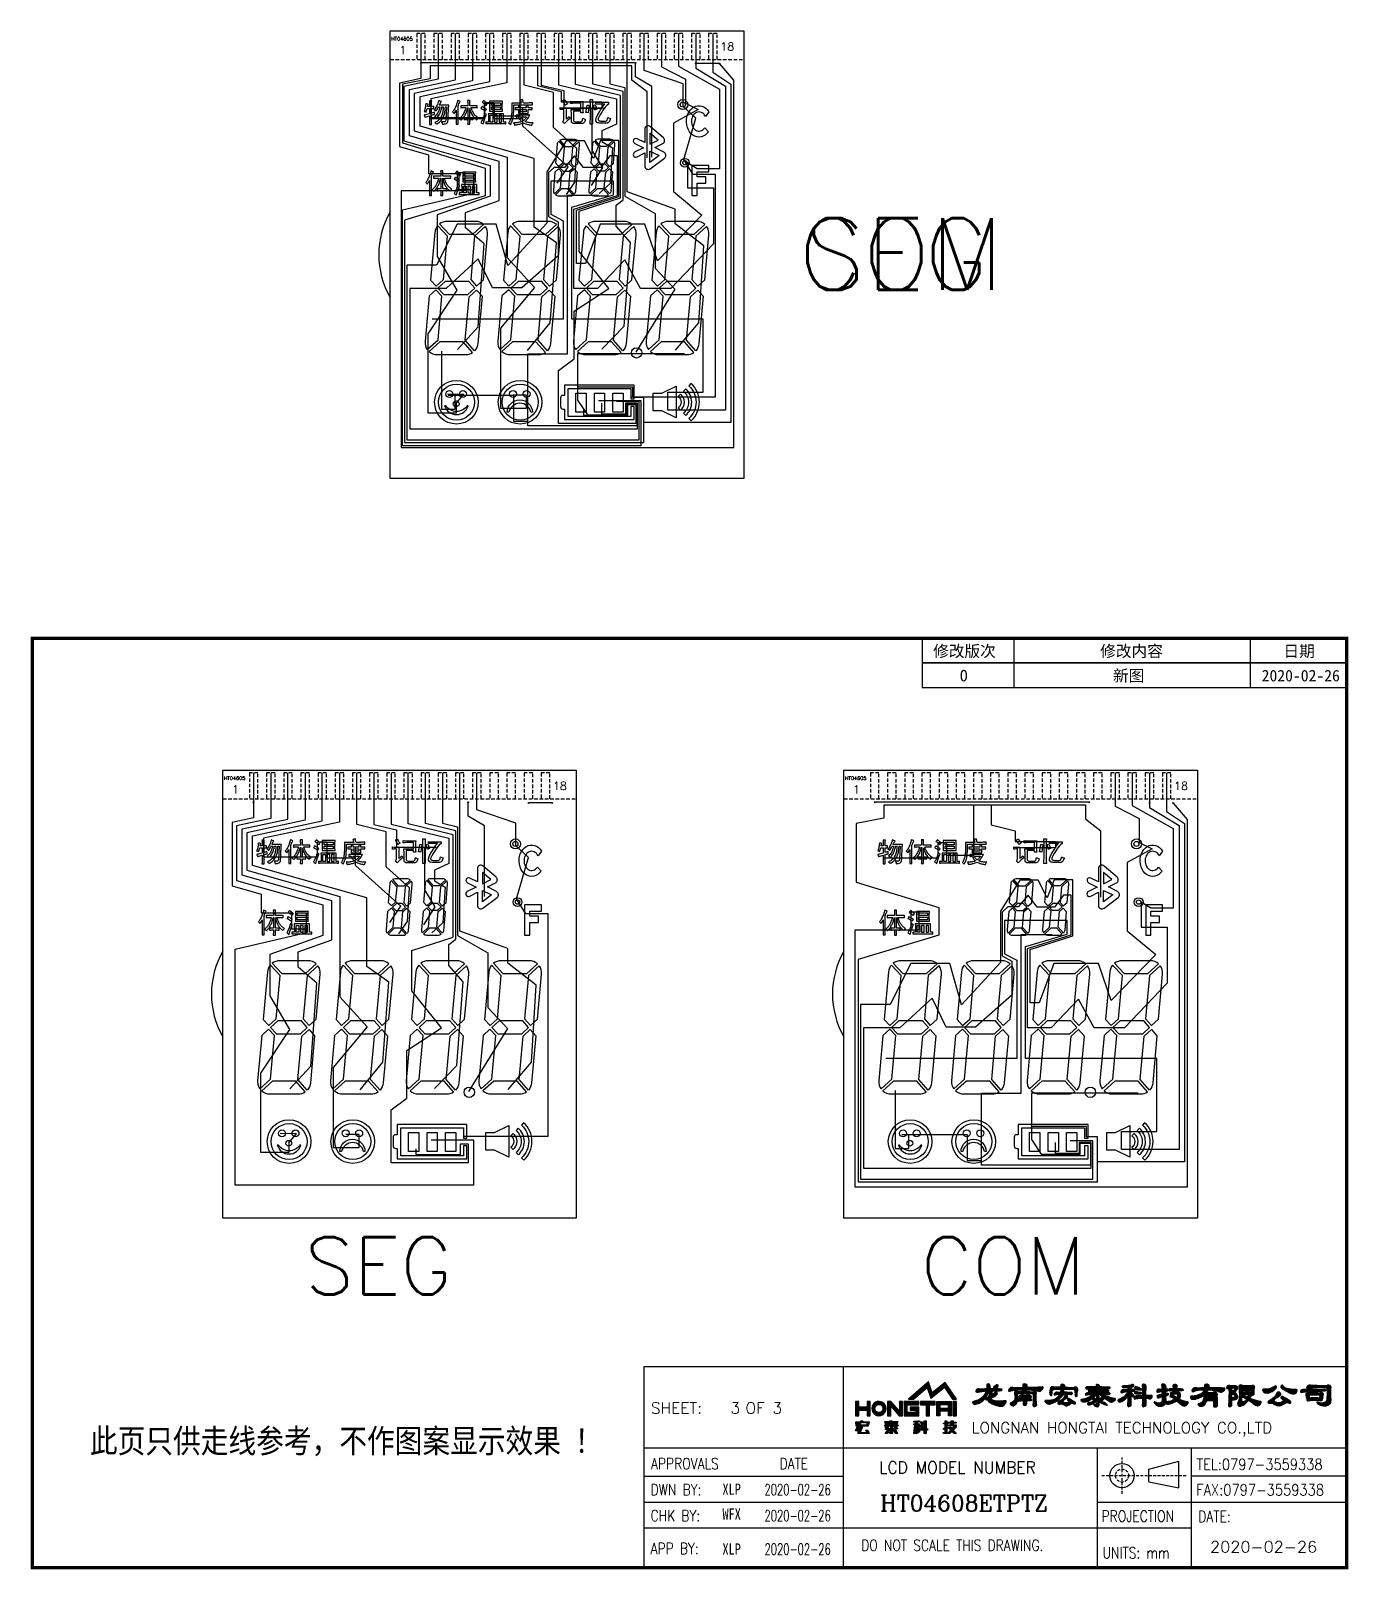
# Model space of a CAD drawing. Header units: inches. Extents: x -1849 to -1456, y -1004 to -896.
# Drawn here: x -1548.5 to -1456.4, y -1003.5 to -896 of the extents above; entities that cross this region are included whole.
import ezdxf

# ---------------------------------------------------------------- set-up
doc = ezdxf.new("R2010")
doc.units = ezdxf.units.IN
doc.header["$MEASUREMENT"] = 0
doc.linetypes.add('DASHED2', pattern=[0.375, 0.25, -0.125])
doc.linetypes.add('HIDDEN', pattern=[0.375, 0.25, -0.125])
for name, color, linetype in [('COM', 1, 'Continuous'), ('SEG', 4, 'Continuous'), ('SPEC', 2, 'Continuous')]:
    doc.layers.add(name, color=color, linetype=linetype)
doc.styles.add('ggg', font='')
doc.styles.add('ROMANC', font='romanc')
doc.styles.add('romans', font='romans.shx')
doc.styles.add('th', font='')
doc.styles.add('宋体', font='')
doc.styles.get('ggg').set_extended_font_data('SimSun')
doc.styles.get('th').set_extended_font_data('SimSun')
doc.styles.get('宋体').set_extended_font_data('SimSun')

msp = doc.modelspace()

# ---------------------------------------------------------------- texts
at = {"color": 6, "ltscale": 0.5, "style": 'romans'}
for p in [(-1523.276, -896.657), (-1534.971, -948.326), (-1491.571, -948.326)]:
    msp.add_text('HT04605', height=0.253, dxfattribs=at).set_placement(p)
at = {"ltscale": 0.5, "style": 'romans'}
for s, height, p in [('1', 0.57, (-1522.714, -897.608)), ('18', 0.5695, (-1500.283, -897.355)), ('1', 0.57, (-1534.41, -949.277)), ('18', 0.5695, (-1511.978, -949.024)), ('1', 0.57, (-1491.01, -949.277)), ('18', 0.5695, (-1468.578, -949.024))]:
    msp.add_text(s, height=height, dxfattribs=at).set_placement(p)
at = {"layer": 'COM', "style": 'romans'}
for height, p in [(5, (-1494.826, -914.073)), (4, (-1486.26, -984.273))]:
    msp.add_text('COM', height=height, dxfattribs=at).set_placement(p)
at = {"layer": 'SEG', "style": 'romans'}
for height, p in [(5, (-1494.4, -914.073)), (4, (-1529.319, -984.273))]:
    msp.add_text('SEG', height=height, dxfattribs=at).set_placement(p)
at = {"layer": 'SPEC', "color": 1, "style": 'ROMANC'}
msp.add_text('3', height=0.785, dxfattribs=at).set_placement((-1499.571, -992.608))
at = {"layer": 'SPEC', "style": 'th', "width": 0.85}
msp.add_text('此页只供走线参考，不作图案显示效果 ！', height=1.67005, dxfattribs=at).set_placement((-1544.334, -995.352))

# ---------------------------------------------------------------- blocks, each defined once
blk = doc.blocks.new('A')
at = {"layer": 'SPEC'}
h = blk.add_hatch(dxfattribs=at)
h.set_pattern_fill('ANSI31', color=22, scale=0.2, style=0)
h.set_pattern_definition([(45, (711.14889, 9.89578), (-0.0176776695, 0.0176776695), [])])
h.paths.add_polyline_path([(76.98, 14.72), (78.15, 15.74), (78.47, 14.81), (79.67, 15.75), (80.36, 14.72), (80.71, 14.72), (79.74, 16.16), (78.61, 15.28), (78.28, 16.23), (76.54, 14.72)])
h = blk.add_hatch(dxfattribs=at)
h.set_pattern_fill('ANSI31', color=256, scale=0.2, style=0)
h.set_pattern_definition([(45, (711.558072, 9.89578), (-0.0176776695, 0.0176776695), [])])
h.paths.add_polyline_path([(86.58, 15.21), (86.83, 15.21), (86.88, 15.17), (86.86, 15.08), (86.8, 15.03), (86.76, 15.03), (86.56, 15.03), (86.51, 15.08), (86.54, 15.19)], flags=16)
h.paths.add_polyline_path([(93.55, 15.16), (94.08, 15.16), (94.16, 15.19), (94.16, 15.21), (94.09, 15.26), (94.03, 15.27), (93.93, 15.27), (93.83, 15.27), (93.72, 15.28), (93.62, 15.28), (93.51, 15.28), (93.41, 15.28), (93.3, 15.28), (93.13, 15.28), (93.09, 15.33), (93.1, 15.36), (93.17, 15.41), (93.98, 15.41), (94.05, 15.46), (93.98, 15.51), (93.2, 15.51), (93.17, 15.57), (93.22, 15.65), (93.24, 15.65), (94.06, 15.65), (94.15, 15.69), (94.16, 15.69), (94.13, 15.75), (94.03, 15.75), (93.9, 15.76), (93.77, 15.77), (93.65, 15.77), (93.55, 15.77), (93.45, 15.78), (93.36, 15.78), (93.29, 15.78), (93.27, 15.78), (93.22, 15.83), (93.21, 15.91), (93.15, 15.97), (93.04, 16), (92.96, 15.99), (92.91, 15.93), (92.91, 15.83), (92.85, 15.78), (92.72, 15.78), (92.6, 15.78), (92.49, 15.78), (92.39, 15.79), (92.3, 15.8), (92.24, 15.8), (92.13, 15.79), (92.05, 15.74), (92.02, 15.72), (92.02, 15.62), (92.02, 15.62), (92.11, 15.6), (92.14, 15.6), (92.21, 15.62), (92.3, 15.63), (92.4, 15.64), (92.5, 15.65), (92.62, 15.65), (92.75, 15.65), (92.83, 15.65), (92.87, 15.58), (92.83, 15.51), (92.79, 15.51), (92.63, 15.5), (92.51, 15.5), (92.45, 15.5), (92.43, 15.51), (92.34, 15.52), (92.25, 15.48), (92.25, 15.48), (92.22, 15.42), (92.3, 15.38), (92.37, 15.38), (92.46, 15.38), (92.57, 15.39), (92.7, 15.39), (92.76, 15.39), (92.78, 15.34), (92.78, 15.33), (92.72, 15.26), (92.47, 15.26), (92.32, 15.26), (92.24, 15.27), (92.24, 15.27), (92.16, 15.27), (92.07, 15.23), (92, 15.18), (91.99, 15.08), (92.02, 15.06), (92.15, 15.08), (92.27, 15.11), (92.37, 15.12), (92.46, 15.13), (92.54, 15.13), (92.55, 15.13), (92.6, 15.12), (92.58, 15.08), (92.52, 15.03), (92.46, 14.98), (92.38, 14.93), (92.3, 14.89), (92.21, 14.85), (92.11, 14.81), (92, 14.78), (91.89, 14.75), (91.76, 14.72), (91.65, 14.7), (91.58, 14.66), (91.62, 14.57), (91.69, 14.52), (91.77, 14.49), (91.87, 14.48), (91.99, 14.49), (92.05, 14.5), (92.13, 14.52), (92.22, 14.55), (92.31, 14.59), (92.4, 14.65), (92.49, 14.72), (92.57, 14.79), (92.59, 14.72), (92.64, 14.67), (92.74, 14.64), (92.86, 14.64), (92.91, 14.66), (92.88, 14.69), (92.78, 14.76), (92.74, 14.81), (92.67, 14.85), (92.8, 14.97), (92.89, 15.05), (92.94, 15.1), (92.95, 15.12), (93.04, 15.16), (93.13, 15.16), (93.22, 15.13), (93.25, 15.11), (93.31, 15.06), (93.38, 15.01), (93.45, 14.96), (93.53, 14.9), (93.62, 14.84), (93.71, 14.77), (93.8, 14.7), (93.91, 14.63), (94.01, 14.56), (94.05, 14.54), (94.13, 14.49), (94.21, 14.46), (94.29, 14.46), (94.37, 14.48), (94.45, 14.53), (94.53, 14.6), (94.59, 14.66), (94.61, 14.74), (94.57, 14.76), (94.47, 14.78), (94.37, 14.81), (94.27, 14.84), (94.17, 14.87), (94.07, 14.9), (93.97, 14.94), (93.87, 14.97), (93.77, 15.01), (93.67, 15.05), (93.57, 15.09), (93.51, 15.12)])
h.paths.add_polyline_path([(86.89, 14.59), (87.2, 14.59), (87.29, 14.62), (87.3, 14.65), (87.26, 14.73), (87.23, 14.74), (87.14, 14.74), (87.07, 14.75), (86.91, 14.75), (86.86, 14.81), (86.91, 14.86), (87.18, 14.86), (87.26, 14.9), (87.28, 14.93), (87.23, 15), (87.2, 15.01), (87, 15.01), (87.08, 15.1), (87.12, 15.19), (87.13, 15.21), (87.33, 15.21), (87.41, 15.16), (87.43, 15.11), (87.43, 14.99), (87.42, 14.88), (87.42, 14.77), (87.42, 14.66), (87.42, 14.56), (87.41, 14.46), (87.41, 14.36), (87.4, 14.26), (87.4, 14.21), (87.42, 14.12), (87.49, 14.08), (87.56, 14.08), (87.66, 14.11), (87.72, 14.17), (87.73, 14.26), (87.72, 14.3), (87.71, 14.41), (87.7, 14.51), (87.69, 14.62), (87.69, 14.72), (87.69, 14.83), (87.69, 14.85), (87.68, 14.98), (87.68, 15.09), (87.69, 15.18), (87.7, 15.22), (87.69, 15.31), (87.64, 15.37), (87.54, 15.38), (87.44, 15.36), (87.44, 15.36), (87.38, 15.34), (87.31, 15.33), (87.21, 15.33), (87.09, 15.35), (86.94, 15.37), (86.91, 15.38), (86.84, 15.43), (86.85, 15.52), (86.86, 15.53), (86.99, 15.53), (87.11, 15.53), (87.22, 15.52), (87.31, 15.51), (87.38, 15.51), (87.39, 15.51), (87.49, 15.49), (87.59, 15.48), (87.7, 15.45), (87.77, 15.43), (87.87, 15.41), (87.96, 15.4), (88.05, 15.42), (88.12, 15.46), (88.19, 15.52), (88.24, 15.6), (88.29, 15.7), (88.29, 15.72), (88.26, 15.78), (88.23, 15.78), (88.16, 15.77), (88.09, 15.76), (88.01, 15.76), (87.92, 15.75), (87.83, 15.75), (87.73, 15.74), (87.62, 15.74), (87.51, 15.74), (87.39, 15.73), (87.27, 15.73), (87.14, 15.73), (87, 15.73), (86.88, 15.73), (86.91, 15.83), (86.9, 15.91), (86.86, 15.97), (86.78, 16.02), (86.71, 16.04), (86.62, 16.05), (86.55, 16.03), (86.52, 15.97), (86.51, 15.88), (86.52, 15.79), (86.49, 15.73), (86.47, 15.73), (86.3, 15.72), (86.14, 15.72), (85.97, 15.72), (85.8, 15.72), (85.72, 15.72), (85.67, 15.72), (85.64, 15.73), (85.53, 15.74), (85.44, 15.73), (85.37, 15.68), (85.31, 15.61), (85.28, 15.54), (85.27, 15.44), (85.28, 15.42), (85.37, 15.41), (85.4, 15.42), (85.48, 15.44), (85.56, 15.46), (85.65, 15.47), (85.75, 15.49), (85.85, 15.5), (85.95, 15.51), (86.06, 15.52), (86.18, 15.52), (86.3, 15.53), (86.43, 15.53), (86.52, 15.53), (86.48, 15.43), (86.43, 15.39), (86.36, 15.37), (86.26, 15.36), (86.13, 15.36), (86.11, 15.36), (86.02, 15.4), (85.92, 15.41), (85.85, 15.38), (85.8, 15.32), (85.8, 15.21), (85.8, 15.17), (85.83, 15.05), (85.84, 14.95), (85.84, 14.85), (85.83, 14.76), (85.81, 14.67), (85.77, 14.6), (85.72, 14.53), (85.65, 14.48), (85.57, 14.43), (85.48, 14.39), (85.45, 14.38), (85.4, 14.32), (85.42, 14.28), (85.49, 14.2), (85.56, 14.15), (85.64, 14.13), (85.72, 14.14), (85.8, 14.18), (85.89, 14.24), (85.93, 14.28), (85.97, 14.37), (86.01, 14.46), (86.03, 14.57), (86.04, 14.59), (86.05, 14.67), (86.06, 14.76), (86.06, 14.87), (86.06, 14.98), (86.06, 15.11), (86.11, 15.19), (86.16, 15.21), (86.33, 15.21), (86.34, 15.11), (86.36, 15.03), (86.24, 15.02), (86.16, 14.98), (86.15, 14.96), (86.14, 14.88), (86.21, 14.86), (86.29, 14.86), (86.4, 14.87), (86.51, 14.88), (86.57, 14.84), (86.56, 14.8), (86.5, 14.76), (86.31, 14.76), (86.22, 14.78), (86.14, 14.74), (86.08, 14.66), (86.07, 14.65), (86.09, 14.55), (86.09, 14.55), (86.17, 14.55), (86.24, 14.57), (86.34, 14.58), (86.47, 14.59), (86.51, 14.59), (86.56, 14.54), (86.56, 14.26), (86.59, 14.18), (86.66, 14.16), (86.76, 14.19), (86.83, 14.24), (86.85, 14.33), (86.86, 14.34), (86.86, 14.54)])
h.paths.add_polyline_path([(112.21, 14.44), (112.21, 14.44), (112.24, 14.36), (112.25, 14.35), (112.34, 14.29), (112.43, 14.24), (112.53, 14.2), (112.63, 14.16), (112.72, 14.14), (112.82, 14.13), (112.92, 14.13), (113.02, 14.14), (113.06, 14.15), (113.17, 14.19), (113.25, 14.24), (113.32, 14.3), (113.38, 14.37), (113.41, 14.45), (113.43, 14.54), (113.44, 14.65), (113.44, 14.66), (113.43, 14.79), (113.42, 14.92), (113.42, 15.04), (113.42, 15.15), (113.42, 15.26), (113.42, 15.36), (113.42, 15.46), (113.42, 15.55), (113.43, 15.64), (113.43, 15.72), (113.44, 15.73), (113.42, 15.82), (113.36, 15.9), (113.35, 15.92), (113.25, 15.95), (113.16, 15.93), (113.14, 15.93), (113.06, 15.89), (112.96, 15.88), (112.89, 15.88), (112.83, 15.88), (112.73, 15.88), (112.58, 15.89), (112.57, 15.89), (112.4, 15.89), (112.24, 15.9), (112.1, 15.9), (111.98, 15.91), (111.87, 15.91), (111.79, 15.92), (111.71, 15.92), (111.66, 15.93), (111.63, 15.94), (111.54, 15.95), (111.46, 15.92), (111.38, 15.85), (111.33, 15.79), (111.3, 15.7), (111.39, 15.68), (111.4, 15.68), (111.51, 15.69), (111.62, 15.7), (111.73, 15.71), (111.83, 15.72), (111.94, 15.73), (112.04, 15.74), (112.14, 15.74), (112.16, 15.74), (112.25, 15.74), (112.35, 15.75), (112.45, 15.75), (112.56, 15.75), (112.67, 15.75), (112.78, 15.74), (112.89, 15.74), (112.92, 15.74), (113.02, 15.72), (113.07, 15.66), (113.08, 15.62), (113.08, 15.49), (113.09, 15.37), (113.09, 15.26), (113.09, 15.16), (113.09, 15.07), (113.09, 15), (113.08, 14.88), (113.07, 14.77), (113.06, 14.67), (113.04, 14.59), (113, 14.51), (112.93, 14.45), (112.84, 14.4), (112.78, 14.39), (112.68, 14.38), (112.58, 14.38), (112.47, 14.4), (112.37, 14.43), (112.31, 14.45)])
h.paths.add_polyline_path([(110.98, 15.57), (110.89, 15.54), (110.81, 15.48), (110.77, 15.42), (110.76, 15.33), (110.77, 15.32), (110.87, 15.31), (110.87, 15.31), (110.9, 15.32), (110.94, 15.33), (110.99, 15.34), (111.05, 15.35), (111.12, 15.36), (111.2, 15.37), (111.29, 15.38), (111.39, 15.38), (111.5, 15.39), (111.62, 15.4), (111.76, 15.4), (111.9, 15.41), (112.05, 15.41), (112.21, 15.41), (112.38, 15.42), (112.51, 15.42), (112.64, 15.42), (112.75, 15.43), (112.85, 15.43), (112.92, 15.43), (112.99, 15.48), (112.99, 15.49), (112.94, 15.55), (112.92, 15.55), (112.72, 15.56), (112.62, 15.57), (112.51, 15.57), (112.41, 15.57), (112.31, 15.57), (112.2, 15.57), (112.1, 15.57), (111.89, 15.57), (111.78, 15.57), (111.67, 15.57), (111.56, 15.56), (111.45, 15.56), (111.35, 15.55), (111.15, 15.55), (111.08, 15.57)])
h.paths.add_polyline_path([(112.2, 14.64), (112.3, 14.63), (112.38, 14.61), (112.4, 14.61), (112.5, 14.58), (112.59, 14.59), (112.65, 14.62), (112.69, 14.69), (112.72, 14.79), (112.73, 14.88), (112.75, 14.98), (112.76, 15.09), (112.77, 15.13), (112.74, 15.21), (112.67, 15.26), (112.58, 15.28), (112.48, 15.27), (112.39, 15.25), (112.28, 15.27), (112.21, 15.28), (112.1, 15.28), (111.97, 15.28), (111.96, 15.28), (111.83, 15.27), (111.73, 15.26), (111.66, 15.26), (111.61, 15.26), (111.51, 15.26), (111.48, 15.27), (111.37, 15.27), (111.29, 15.23), (111.25, 15.17), (111.24, 15.08), (111.24, 15.05), (111.26, 14.96), (111.29, 14.85), (111.31, 14.72), (111.33, 14.64), (111.33, 14.64), (111.37, 14.57), (111.45, 14.56), (111.55, 14.59), (111.62, 14.6), (111.71, 14.62), (111.83, 14.63), (111.96, 14.64), (112.09, 14.64)])
h.paths.add_polyline_path([(111.94, 14.83), (111.83, 14.82), (111.73, 14.82), (111.65, 14.81), (111.6, 14.82), (111.56, 14.92), (111.55, 14.96), (111.57, 15.05), (111.63, 15.08), (111.74, 15.09), (111.86, 15.1), (111.96, 15.1), (112.07, 15.1), (112.17, 15.1), (112.27, 15.09), (112.37, 15.09), (112.4, 15.08), (112.47, 15.04), (112.47, 15.01), (112.44, 14.86), (112.38, 14.8), (112.36, 14.81), (112.25, 14.82), (112.15, 14.83), (112.04, 14.83)], flags=16)
h.paths.add_polyline_path([(109.09, 15.91), (109.07, 15.9), (109.05, 15.8), (109.08, 15.72), (109.12, 15.68), (109.21, 15.62), (109.3, 15.56), (109.39, 15.5), (109.48, 15.45), (109.57, 15.4), (109.66, 15.35), (109.75, 15.3), (109.85, 15.26), (109.94, 15.22), (110.05, 15.19), (110.15, 15.18), (110.24, 15.19), (110.31, 15.22), (110.38, 15.27), (110.43, 15.34), (110.47, 15.44), (110.47, 15.44), (110.49, 15.47), (110.48, 15.54), (110.41, 15.55), (110.25, 15.56), (110.1, 15.57), (109.96, 15.58), (109.84, 15.59), (109.73, 15.61), (109.62, 15.64), (109.54, 15.66), (109.46, 15.69), (109.39, 15.73), (109.34, 15.77), (109.29, 15.81), (109.26, 15.86), (109.25, 15.89), (109.17, 15.94)])
h.paths.add_polyline_path([(107.47, 15.55), (107.47, 15.47), (107.51, 15.38), (107.57, 15.32), (107.65, 15.28), (107.75, 15.26), (107.86, 15.25), (107.89, 15.26), (108, 15.28), (108.1, 15.31), (108.19, 15.35), (108.29, 15.39), (108.37, 15.45), (108.46, 15.5), (108.53, 15.57), (108.61, 15.64), (108.65, 15.69), (108.67, 15.78), (108.65, 15.84), (108.58, 15.87), (108.55, 15.85), (108.47, 15.8), (108.39, 15.75), (108.3, 15.71), (108.21, 15.67), (108.12, 15.64), (108.02, 15.61), (107.91, 15.6), (107.81, 15.58), (107.7, 15.58), (107.58, 15.58), (107.55, 15.58)])
h.paths.add_polyline_path([(108.29, 14.36), (108.37, 14.33), (108.49, 14.26), (108.6, 14.21), (108.7, 14.17), (108.79, 14.15), (108.87, 14.14), (108.91, 14.14), (108.98, 14.15), (109.06, 14.17), (109.14, 14.21), (109.24, 14.25), (109.35, 14.31), (109.46, 14.39), (109.51, 14.41), (109.6, 14.43), (109.61, 14.43), (109.68, 14.4), (109.8, 14.36), (109.91, 14.36), (109.94, 14.39), (109.93, 14.47), (109.9, 14.52), (109.89, 14.55), (109.85, 14.58), (109.79, 14.62), (109.71, 14.67), (109.61, 14.73), (109.49, 14.79), (109.35, 14.87), (109.2, 14.95), (109.1, 14.94), (109.07, 14.92), (109.05, 14.83), (109.07, 14.8), (109.15, 14.74), (109.23, 14.66), (109.23, 14.66), (109.27, 14.58), (109.25, 14.52), (109.16, 14.47), (109.07, 14.42), (108.97, 14.4), (108.92, 14.39), (108.81, 14.39), (108.71, 14.41), (108.62, 14.44), (108.59, 14.46), (108.51, 14.53), (108.48, 14.6), (108.49, 14.67), (108.55, 14.75), (108.6, 14.79), (108.72, 14.85), (108.82, 14.91), (108.9, 14.97), (108.97, 15.03), (109.01, 15.07), (109.05, 15.16), (109.03, 15.24), (108.97, 15.31), (108.94, 15.33), (108.84, 15.36), (108.76, 15.33), (108.71, 15.26), (108.66, 15.16), (108.61, 15.07), (108.55, 14.99), (108.49, 14.91), (108.42, 14.84), (108.34, 14.78), (108.26, 14.71), (108.17, 14.66), (108.08, 14.61), (108.01, 14.57), (107.94, 14.51), (107.93, 14.43), (107.99, 14.36), (108.08, 14.36), (108.19, 14.38)])
h.paths.add_polyline_path([(106.3, 14.56), (106.39, 14.5), (106.48, 14.44), (106.52, 14.41), (106.59, 14.36), (106.63, 14.33), (106.74, 14.25), (106.83, 14.19), (106.92, 14.15), (107, 14.14), (107.01, 14.14), (107.1, 14.16), (107.18, 14.2), (107.25, 14.26), (107.31, 14.35), (107.35, 14.45), (107.35, 14.49), (107.32, 14.5), (107.22, 14.52), (107.12, 14.54), (107.01, 14.57), (106.91, 14.59), (106.81, 14.62), (106.71, 14.65), (106.61, 14.69), (106.51, 14.72), (106.41, 14.76), (106.32, 14.8), (106.22, 14.84), (106.17, 14.86), (106.31, 14.87), (106.41, 14.9), (106.46, 14.95), (106.47, 14.98), (106.44, 15.05), (106.37, 15.11), (106.39, 15.1), (106.51, 15.07), (106.59, 15.06), (106.68, 15.08), (106.72, 15.16), (106.72, 15.3), (106.72, 15.41), (106.73, 15.5), (106.73, 15.53), (106.74, 15.65), (106.76, 15.74), (106.77, 15.75), (106.71, 15.86), (106.64, 15.92), (106.57, 15.92), (106.54, 15.92), (106.44, 15.88), (106.39, 15.88), (105.89, 15.88), (105.78, 15.89), (105.68, 15.92), (105.67, 15.93), (105.64, 15.94), (105.55, 15.96), (105.46, 15.93), (105.41, 15.9), (105.38, 15.83), (105.39, 15.72), (105.39, 15.7), (105.39, 15.67), (105.4, 15.56), (105.41, 15.45), (105.42, 15.34), (105.43, 15.24), (105.43, 15.14), (105.43, 15.13), (105.43, 14.98), (105.42, 14.85), (105.41, 14.73), (105.39, 14.64), (105.37, 14.57), (105.34, 14.52), (105.34, 14.51), (105.29, 14.39), (105.28, 14.36), (105.29, 14.24), (105.33, 14.15), (105.39, 14.1), (105.43, 14.09), (105.52, 14.1), (105.61, 14.13), (105.69, 14.16), (105.78, 14.2), (105.86, 14.25), (105.94, 14.32), (106.02, 14.39), (106.1, 14.47), (106.17, 14.56), (106.21, 14.61)])
h.paths.add_polyline_path([(105.97, 15.59), (105.86, 15.59), (105.76, 15.58), (105.7, 15.63), (105.7, 15.65), (105.76, 15.72), (105.79, 15.73), (105.89, 15.74), (106, 15.74), (106.1, 15.74), (106.21, 15.74), (106.31, 15.73), (106.39, 15.73), (106.47, 15.67), (106.47, 15.65), (106.41, 15.58), (106.38, 15.58), (106.28, 15.59), (106.18, 15.59), (106.08, 15.59)], flags=16)
h.paths.add_polyline_path([(104.52, 14.7), (104.51, 14.6), (104.51, 14.49), (104.5, 14.39), (104.49, 14.28), (104.49, 14.17), (104.49, 14.16), (104.52, 14.08), (104.61, 14.06), (104.71, 14.1), (104.76, 14.17), (104.78, 14.24), (104.78, 14.59), (104.83, 14.65), (104.97, 14.66), (105.08, 14.69), (105.17, 14.73), (105.23, 14.78), (105.27, 14.84), (105.29, 14.91), (105.29, 14.95), (105.26, 15.05), (105.22, 15.13), (105.16, 15.2), (105.07, 15.26), (105.02, 15.28), (105.02, 15.31), (105.11, 15.4), (105.19, 15.49), (105.24, 15.57), (105.27, 15.65), (105.28, 15.7), (105.26, 15.8), (105.2, 15.86), (105.12, 15.88), (105, 15.87), (104.89, 15.87), (104.79, 15.88), (104.69, 15.89), (104.59, 15.9), (104.55, 15.92), (104.47, 15.91), (104.4, 15.87), (104.34, 15.78), (104.31, 15.72), (104.34, 15.65), (104.44, 15.63), (104.51, 15.63), (104.52, 15.55), (104.52, 15.46), (104.53, 15.36), (104.53, 15.25), (104.53, 15.13), (104.52, 15.01), (104.52, 14.91), (104.52, 14.81)])
h.paths.add_polyline_path([(104.98, 15.68), (105.01, 15.6), (104.97, 15.51), (104.91, 15.45), (104.82, 15.43), (104.76, 15.43), (104.76, 15.6), (104.79, 15.68), (104.88, 15.7)], flags=16)
h.paths.add_polyline_path([(104.92, 15.15), (104.93, 15.14), (105.02, 15.09), (105.06, 15.01), (105.06, 15.01), (105.03, 14.92), (104.95, 14.85), (104.94, 14.85), (104.83, 14.83), (104.77, 14.87), (104.76, 14.88), (104.76, 15.11), (104.8, 15.15)], flags=16)
h.paths.add_polyline_path([(105.73, 15), (105.69, 14.97), (105.71, 15.08), (105.75, 15.11), (105.84, 15.12), (105.94, 15.13), (106.06, 15.13), (106.08, 15.13), (106.22, 15.11), (106.27, 15.08), (106.27, 15.08), (106.25, 15), (106.18, 14.94), (106.08, 14.9), (106.01, 14.92), (105.91, 14.97), (105.82, 15.01)], flags=16)
h.paths.add_polyline_path([(106.01, 15.29), (105.9, 15.29), (105.79, 15.28), (105.77, 15.28), (105.71, 15.34), (105.71, 15.34), (105.75, 15.42), (105.77, 15.43), (105.88, 15.44), (105.98, 15.44), (106.09, 15.44), (106.19, 15.44), (106.3, 15.44), (106.4, 15.43), (106.42, 15.43), (106.47, 15.36), (106.44, 15.29), (106.42, 15.28), (106.32, 15.29), (106.22, 15.29), (106.12, 15.29)], flags=16)
h.paths.add_polyline_path([(105.76, 14.88), (105.87, 14.83), (105.96, 14.77), (106.05, 14.72), (106.1, 14.69), (106.03, 14.6), (105.95, 14.54), (105.86, 14.5), (105.77, 14.49), (105.68, 14.52), (105.65, 14.56), (105.64, 14.63), (105.65, 14.74), (105.66, 14.86), (105.72, 14.9)], flags=16)
h.paths.add_polyline_path([(103.16, 14.55), (103.17, 14.51), (103.17, 14.14), (103.2, 14.06), (103.3, 14.04), (103.4, 14.06), (103.48, 14.11), (103.51, 14.2), (103.52, 14.21), (103.52, 14.3), (103.51, 14.4), (103.51, 14.51), (103.51, 14.62), (103.51, 14.8), (103.5, 14.94), (103.5, 15.04), (103.51, 15.08), (103.5, 15.19), (103.46, 15.27), (103.41, 15.32), (103.34, 15.34), (103.24, 15.34), (103.17, 15.32), (103.08, 15.28), (103.05, 15.28), (103, 15.28), (102.92, 15.28), (102.8, 15.28), (102.64, 15.28), (102.6, 15.28), (102.56, 15.29), (102.56, 15.32), (102.63, 15.4), (102.64, 15.42), (102.7, 15.5), (102.78, 15.53), (102.81, 15.53), (102.93, 15.52), (103.05, 15.51), (103.16, 15.5), (103.26, 15.48), (103.36, 15.46), (103.46, 15.44), (103.54, 15.41), (103.59, 15.39), (103.7, 15.35), (103.79, 15.34), (103.88, 15.34), (103.96, 15.37), (104.03, 15.42), (104.09, 15.48), (104.15, 15.57), (104.15, 15.58), (104.16, 15.67), (104.1, 15.69), (104.03, 15.69), (103.95, 15.69), (103.86, 15.7), (103.77, 15.7), (103.67, 15.7), (103.57, 15.7), (103.46, 15.7), (103.35, 15.7), (103.23, 15.7), (103.11, 15.7), (102.98, 15.7), (102.82, 15.7), (102.79, 15.76), (102.79, 15.77), (102.8, 15.86), (102.78, 15.93), (102.72, 15.98), (102.63, 16.02), (102.55, 16.03), (102.45, 16.01), (102.4, 15.95), (102.4, 15.93), (102.4, 15.78), (102.39, 15.74), (102.35, 15.7), (102.2, 15.7), (102.07, 15.7), (101.97, 15.69), (101.89, 15.69), (101.84, 15.69), (101.72, 15.71), (101.68, 15.72), (101.6, 15.73), (101.52, 15.71), (101.43, 15.67), (101.34, 15.59), (101.31, 15.55), (101.29, 15.46), (101.31, 15.41), (101.39, 15.37), (101.44, 15.38), (101.56, 15.43), (101.66, 15.46), (101.76, 15.49), (101.84, 15.5), (101.84, 15.51), (101.92, 15.52), (102.02, 15.52), (102.13, 15.53), (102.26, 15.53), (102.28, 15.53), (102.33, 15.48), (102.3, 15.41), (102.26, 15.35), (102.22, 15.29), (102.16, 15.24), (102.09, 15.19), (102.02, 15.15), (101.93, 15.11), (101.84, 15.08), (101.73, 15.05), (101.62, 15.02), (101.49, 15), (101.36, 14.98), (101.22, 14.97), (101.15, 14.95), (101.15, 14.87), (101.2, 14.77), (101.28, 14.73), (101.3, 14.72), (101.37, 14.71), (101.47, 14.71), (101.59, 14.73), (101.67, 14.75), (101.77, 14.78), (101.87, 14.81), (101.96, 14.86), (102.06, 14.9), (102.15, 14.96), (102.23, 15.01), (102.32, 15.08), (102.33, 15.08), (102.33, 14.95), (102.32, 14.83), (102.31, 14.72), (102.28, 14.63), (102.25, 14.56), (102.23, 14.52), (102.18, 14.46), (102.11, 14.4), (102.02, 14.36), (101.9, 14.32), (101.84, 14.31), (101.81, 14.25), (101.82, 14.23), (101.88, 14.15), (101.96, 14.11), (102.05, 14.09), (102.16, 14.09), (102.19, 14.1), (102.28, 14.14), (102.36, 14.19), (102.43, 14.27), (102.48, 14.36), (102.5, 14.41), (102.55, 14.51), (102.62, 14.56), (102.72, 14.59), (103.07, 14.59)])
h.paths.add_polyline_path([(103.18, 14.8), (103.12, 14.74), (102.63, 14.74), (102.58, 14.81), (102.63, 14.86), (103.12, 14.86)], flags=16)
h.paths.add_polyline_path([(102.6, 15.01), (102.58, 15.06), (102.63, 15.13), (102.68, 15.13), (103.12, 15.13), (103.17, 15.08), (103.17, 15.07), (103.13, 15), (103.05, 14.98), (102.7, 14.98)], flags=16)
h.paths.add_polyline_path([(98.35, 14.36), (98.26, 14.38), (98.16, 14.41), (98.07, 14.46), (98.04, 14.49), (97.98, 14.49), (97.99, 14.41), (98.05, 14.33), (98.13, 14.25), (98.21, 14.19), (98.29, 14.15), (98.38, 14.11), (98.48, 14.09), (98.52, 14.09), (98.64, 14.1), (98.75, 14.12), (98.83, 14.16), (98.9, 14.21), (98.95, 14.29), (98.98, 14.36), (99.05, 14.31), (99.14, 14.29), (99.25, 14.29), (99.31, 14.3), (99.39, 14.32), (99.47, 14.34), (99.56, 14.37), (99.66, 14.41), (99.77, 14.45), (99.89, 14.5), (99.97, 14.54), (100.07, 14.47), (100.15, 14.4), (100.23, 14.33), (100.31, 14.27), (100.37, 14.21), (100.46, 14.16), (100.55, 14.13), (100.63, 14.11), (100.71, 14.13), (100.78, 14.16), (100.85, 14.21), (100.91, 14.29), (100.96, 14.38), (100.97, 14.46), (100.94, 14.47), (100.83, 14.49), (100.73, 14.51), (100.63, 14.53), (100.53, 14.56), (100.43, 14.6), (100.34, 14.64), (100.24, 14.68), (100.19, 14.71), (100.23, 14.79), (100.26, 14.89), (100.28, 14.99), (100.29, 15.11), (100.29, 15.13), (100.27, 15.23), (100.22, 15.3), (100.14, 15.32), (100.07, 15.32), (99.97, 15.31), (99.95, 15.36), (99.98, 15.44), (100.05, 15.46), (100.44, 15.46), (100.54, 15.49), (100.54, 15.51), (100.5, 15.58), (100.47, 15.59), (100.35, 15.61), (100.25, 15.62), (100.14, 15.63), (100.05, 15.63), (100.02, 15.63), (99.97, 15.68), (99.97, 15.68), (99.98, 15.79), (99.98, 15.79), (100, 15.82), (99.99, 15.91), (99.94, 15.97), (99.85, 16.01), (99.82, 16.01), (99.74, 16.01), (99.68, 15.98), (99.64, 15.93), (99.63, 15.84), (99.64, 15.72), (99.65, 15.65), (99.58, 15.61), (99.5, 15.63), (99.41, 15.65), (99.33, 15.61), (99.31, 15.59), (99.27, 15.49), (99.28, 15.46), (99.35, 15.43), (99.39, 15.44), (99.5, 15.47), (99.6, 15.48), (99.6, 15.48), (99.65, 15.41), (99.63, 15.33), (99.6, 15.31), (99.5, 15.31), (99.41, 15.27), (99.38, 15.18), (99.43, 15.13), (99.51, 15.13), (99.56, 15.14), (99.69, 15.17), (99.77, 15.18), (99.77, 15.18), (99.91, 15.18), (99.99, 15.16), (100.02, 15.11), (100.02, 15.08), (100.01, 14.95), (99.97, 14.88), (99.92, 14.86), (99.82, 14.94), (99.73, 14.99), (99.65, 15.03), (99.63, 15.03), (99.53, 15.05), (99.43, 15.03), (99.41, 15.02), (99.35, 14.95), (99.43, 14.91), (99.55, 14.87), (99.64, 14.82), (99.71, 14.77), (99.75, 14.71), (99.68, 14.66), (99.61, 14.62), (99.52, 14.58), (99.42, 14.55), (99.32, 14.52), (99.2, 14.5), (99.09, 14.49), (99.02, 14.51), (99.02, 14.56), (99.03, 14.65), (99.03, 14.75), (99.02, 14.86), (99.01, 14.93), (99.04, 15.01), (99.07, 15.02), (99.18, 15.07), (99.24, 15.13), (99.25, 15.18), (99.22, 15.22), (99.11, 15.21), (99.09, 15.21), (99.01, 15.22), (99.01, 15.26), (99.01, 15.34), (99.05, 15.41), (99.08, 15.41), (99.1, 15.41), (99.19, 15.45), (99.23, 15.49), (99.21, 15.57), (99.18, 15.58), (99.1, 15.59), (99.04, 15.59), (98.99, 15.6), (99.01, 15.67), (99.03, 15.77), (99.02, 15.87), (98.98, 15.94), (98.92, 16), (98.87, 16.03), (98.76, 16.05), (98.68, 16.03), (98.64, 15.96), (98.65, 15.87), (98.66, 15.76), (98.67, 15.66), (98.67, 15.64), (98.64, 15.57), (98.61, 15.57), (98.43, 15.59), (98.34, 15.59), (98.27, 15.55), (98.23, 15.45), (98.22, 15.44), (98.22, 15.35), (98.22, 15.34), (98.31, 15.34), (98.35, 15.34), (98.47, 15.37), (98.57, 15.39), (98.62, 15.39), (98.68, 15.36), (98.68, 15.34), (98.68, 15.21), (98.64, 15.15), (98.56, 15.11), (98.43, 15.08), (98.31, 15.05), (98.25, 15), (98.24, 14.96), (98.26, 14.87), (98.31, 14.83), (98.4, 14.83), (98.47, 14.86), (98.56, 14.91), (98.63, 14.95), (98.68, 14.91), (98.68, 14.88), (98.68, 14.61), (98.66, 14.51), (98.61, 14.44), (98.53, 14.39), (98.46, 14.36)])
h.paths.add_polyline_path([(97.28, 14.81), (97.36, 14.8), (97.47, 14.76), (97.55, 14.74), (97.65, 14.74), (97.73, 14.78), (97.79, 14.85), (97.82, 14.93), (97.8, 15.03), (97.77, 15.03), (97.32, 15.03), (97.27, 15.08), (97.27, 15.46), (97.28, 15.57), (97.29, 15.67), (97.29, 15.72), (97.29, 15.84), (97.27, 15.92), (97.26, 15.94), (97.19, 15.99), (97.08, 16.02), (97.05, 16.03), (96.97, 15.99), (96.94, 15.91), (96.95, 15.85), (96.96, 15.77), (96.97, 15.66), (96.97, 15.59), (96.97, 15.08), (96.95, 15.02), (96.86, 15.02), (96.71, 15.01), (96.6, 15.01), (96.53, 15.02), (96.51, 15.02), (96.44, 15.01), (96.35, 14.96), (96.3, 14.91), (96.24, 14.81), (96.24, 14.75), (96.31, 14.71), (96.4, 14.74), (96.48, 14.76), (96.57, 14.78), (96.67, 14.79), (96.79, 14.8), (96.92, 14.81), (96.92, 14.81), (96.97, 14.76), (96.97, 14.44), (96.96, 14.34), (96.95, 14.23), (96.95, 14.19), (96.96, 14.1), (97.04, 14.06), (97.07, 14.06), (97.19, 14.1), (97.26, 14.15), (97.29, 14.22), (97.29, 14.28), (97.29, 14.37), (97.28, 14.48), (97.28, 14.51), (97.28, 14.63), (97.27, 14.73), (97.27, 14.75)])
h.paths.add_polyline_path([(96.13, 14.91), (96.2, 14.9), (96.24, 14.94), (96.25, 14.98), (96.24, 15.03), (96.17, 15.1), (96.05, 15.18), (95.99, 15.26), (95.98, 15.33), (96.02, 15.38), (96.12, 15.39), (96.15, 15.39), (96.26, 15.4), (96.28, 15.41), (96.3, 15.48), (96.24, 15.55), (96.23, 15.55), (96.03, 15.55), (95.98, 15.6), (95.98, 15.7), (96, 15.75), (96.11, 15.78), (96.14, 15.78), (96.22, 15.82), (96.22, 15.9), (96.2, 15.93), (96.14, 15.99), (96.04, 15.99), (95.93, 15.95), (95.83, 15.92), (95.73, 15.9), (95.66, 15.89), (95.57, 15.88), (95.47, 15.87), (95.36, 15.87), (95.24, 15.88), (95.24, 15.88), (95.19, 15.82), (95.2, 15.79), (95.27, 15.73), (95.29, 15.73), (95.48, 15.73), (95.59, 15.73), (95.63, 15.74), (95.68, 15.75), (95.68, 15.59), (95.63, 15.54), (95.55, 15.54), (95.43, 15.53), (95.39, 15.53), (95.31, 15.56), (95.22, 15.54), (95.14, 15.48), (95.07, 15.39), (95.08, 15.31), (95.15, 15.28), (95.26, 15.31), (95.26, 15.31), (95.35, 15.34), (95.45, 15.36), (95.56, 15.38), (95.62, 15.38), (95.66, 15.34), (95.62, 15.26), (95.57, 15.18), (95.52, 15.11), (95.46, 15.03), (95.39, 14.97), (95.31, 14.9), (95.23, 14.85), (95.13, 14.79), (95.03, 14.74), (94.93, 14.69), (94.84, 14.66), (94.81, 14.59), (94.84, 14.54), (94.91, 14.49), (94.99, 14.46), (95.08, 14.47), (95.18, 14.51), (95.26, 14.56), (95.33, 14.61), (95.41, 14.68), (95.48, 14.75), (95.56, 14.82), (95.63, 14.91), (95.7, 15), (95.71, 15.01), (95.7, 14.85), (95.69, 14.71), (95.68, 14.59), (95.68, 14.48), (95.67, 14.38), (95.66, 14.3), (95.66, 14.23), (95.66, 14.19), (95.68, 14.09), (95.76, 14.06), (95.87, 14.09), (95.95, 14.13), (95.98, 14.2), (95.98, 14.24), (95.98, 14.95), (95.99, 14.97), (96.02, 14.97)])
h.paths.add_polyline_path([(96.3, 15.76), (96.29, 15.74), (96.3, 15.65), (96.36, 15.58), (96.38, 15.57), (96.45, 15.55), (96.54, 15.54), (96.64, 15.54), (96.77, 15.53), (96.87, 15.53), (96.94, 15.55), (96.91, 15.6), (96.85, 15.62), (96.77, 15.65), (96.67, 15.7), (96.55, 15.76), (96.46, 15.8), (96.36, 15.82)], flags=17)
h.paths.add_polyline_path([(96.31, 15.37), (96.28, 15.31), (96.3, 15.22), (96.38, 15.18), (96.43, 15.18), (96.64, 15.18), (96.76, 15.19), (96.85, 15.19), (96.86, 15.19), (96.91, 15.23), (96.89, 15.27), (96.81, 15.29), (96.71, 15.31), (96.59, 15.34), (96.49, 15.36), (96.41, 15.38)], flags=17)
h.paths.add_polyline_path([(92.68, 14.28), (92.71, 14.21), (92.78, 14.16), (92.87, 14.1), (92.93, 14.08), (93.04, 14.06), (93.12, 14.09), (93.17, 14.15), (93.19, 14.24), (93.19, 14.25), (93.19, 14.49), (93.28, 14.44), (93.37, 14.39), (93.46, 14.35), (93.56, 14.3), (93.65, 14.26), (93.76, 14.22), (93.82, 14.19), (93.9, 14.19), (93.86, 14.26), (93.8, 14.31), (93.73, 14.36), (93.65, 14.41), (93.56, 14.46), (93.46, 14.52), (93.35, 14.58), (93.25, 14.62), (93.35, 14.66), (93.45, 14.67), (93.5, 14.67), (93.58, 14.72), (93.58, 14.8), (93.56, 14.82), (93.48, 14.88), (93.39, 14.86), (93.32, 14.82), (93.24, 14.74), (93.19, 14.69), (93.19, 14.93), (93.16, 15.03), (93.1, 15.09), (93.03, 15.11), (92.96, 15.05), (92.94, 14.98), (92.95, 14.9), (92.96, 14.8), (92.97, 14.69), (92.97, 14.65), (92.94, 14.61), (92.82, 14.57), (92.7, 14.53), (92.59, 14.49), (92.49, 14.46), (92.4, 14.43), (92.32, 14.4), (92.26, 14.39), (92.18, 14.34), (92.17, 14.28), (92.23, 14.22), (92.31, 14.21), (92.38, 14.23), (92.45, 14.25), (92.54, 14.29), (92.63, 14.33), (92.74, 14.39), (92.86, 14.46), (92.93, 14.5), (92.97, 14.47), (92.97, 14.36), (92.95, 14.29), (92.88, 14.26), (92.77, 14.27), (92.74, 14.28)])
h.paths.add_polyline_path([(88.9, 15.57), (88.88, 15.45), (88.87, 15.31), (88.86, 15.26), (88.88, 15.14), (88.93, 15.06), (88.96, 15.03), (89.04, 15.04), (89.06, 15.12), (89.06, 15.16), (89.07, 15.3), (89.08, 15.41), (89.1, 15.48), (89.11, 15.51), (89.19, 15.57), (89.24, 15.58), (89.3, 15.59), (89.36, 15.59), (89.44, 15.6), (89.52, 15.6), (89.6, 15.6), (89.7, 15.6), (89.8, 15.6), (89.9, 15.6), (90.02, 15.6), (90.14, 15.6), (90.26, 15.6), (90.39, 15.59), (90.53, 15.59), (90.68, 15.58), (90.77, 15.58), (90.85, 15.58), (90.97, 15.55), (91.04, 15.5), (91.05, 15.48), (91.06, 15.4), (91.07, 15.3), (91.08, 15.19), (91.08, 15.06), (91.08, 15.06), (91.12, 14.96), (91.17, 14.95), (91.25, 14.99), (91.27, 15.06), (91.27, 15.17), (91.27, 15.28), (91.28, 15.38), (91.31, 15.48), (91.31, 15.48), (91.32, 15.59), (91.3, 15.68), (91.27, 15.72), (91.2, 15.77), (91.1, 15.78), (91.02, 15.75), (90.97, 15.74), (90.9, 15.72), (90.82, 15.72), (90.72, 15.72), (90.61, 15.72), (90.48, 15.73), (90.33, 15.74), (90.23, 15.75), (90.2, 15.8), (90.19, 15.9), (90.13, 15.97), (90.08, 16), (89.96, 16.03), (89.88, 16.01), (89.84, 15.97), (89.83, 15.88), (89.83, 15.88), (89.8, 15.78), (89.78, 15.78), (89.68, 15.77), (89.62, 15.77), (89.49, 15.76), (89.38, 15.75), (89.3, 15.75), (89.28, 15.75), (89.19, 15.79), (89.19, 15.79), (89.09, 15.82), (89.01, 15.8), (88.95, 15.73), (88.94, 15.7), (88.92, 15.65)])
h.paths.add_polyline_path([(88.43, 14.52), (88.49, 14.44), (88.52, 14.41), (88.61, 14.35), (88.7, 14.31), (88.8, 14.29), (88.84, 14.29), (88.94, 14.31), (89.03, 14.34), (89.12, 14.37), (89.21, 14.41), (89.3, 14.45), (89.39, 14.5), (89.48, 14.55), (89.56, 14.61), (89.64, 14.68), (89.73, 14.75), (89.8, 14.82), (89.88, 14.9), (89.95, 14.98), (90.04, 15.1), (90.12, 15.16), (90.18, 15.18), (90.18, 15.18), (90.24, 15.18), (90.35, 15.17), (90.45, 15.16), (90.6, 15.14), (90.7, 15.13), (90.75, 15.13), (90.83, 15.17), (90.86, 15.23), (90.81, 15.29), (90.74, 15.31), (90.65, 15.3), (90.54, 15.3), (90.46, 15.31), (90.35, 15.32), (90.24, 15.32), (90.17, 15.33), (90.13, 15.37), (90.1, 15.47), (90.04, 15.53), (89.95, 15.55), (89.87, 15.54), (89.83, 15.46), (89.82, 15.41), (89.79, 15.31), (89.76, 15.31), (89.58, 15.31), (89.52, 15.32), (89.43, 15.33), (89.36, 15.3), (89.28, 15.22), (89.25, 15.17), (89.25, 15.1), (89.33, 15.08), (89.47, 15.12), (89.58, 15.15), (89.67, 15.16), (89.73, 15.16), (89.7, 15.08), (89.66, 15.01), (89.61, 14.94), (89.56, 14.88), (89.5, 14.83), (89.43, 14.78), (89.35, 14.74), (89.27, 14.7), (89.18, 14.67), (89.08, 14.64), (88.97, 14.62), (88.86, 14.6), (88.74, 14.59), (88.61, 14.59), (88.47, 14.59)])
h.paths.add_polyline_path([(89.62, 14.27), (89.7, 14.26), (89.72, 14.26), (89.83, 14.31), (89.86, 14.31), (89.94, 14.3), (90.05, 14.25), (90.07, 14.24), (90.18, 14.18), (90.28, 14.14), (90.37, 14.13), (90.44, 14.16), (90.48, 14.18), (90.56, 14.23), (90.64, 14.29), (90.72, 14.36), (90.8, 14.38), (90.9, 14.33), (91, 14.3), (91.07, 14.29), (91.13, 14.34), (91.1, 14.41), (90.97, 14.5), (90.86, 14.57), (90.77, 14.63), (90.68, 14.68), (90.61, 14.73), (90.56, 14.76), (90.55, 14.76), (90.53, 14.77), (90.45, 14.79), (90.4, 14.74), (90.42, 14.64), (90.43, 14.64), (90.5, 14.56), (90.59, 14.52), (90.6, 14.51), (90.55, 14.45), (90.47, 14.41), (90.35, 14.39), (90.21, 14.4), (90.11, 14.43), (90.05, 14.47), (90.03, 14.51), (90.06, 14.6), (90.08, 14.61), (90.12, 14.65), (90.2, 14.71), (90.31, 14.8), (90.35, 14.82), (90.41, 14.91), (90.43, 15.01), (90.43, 15.01), (90.37, 15.08), (90.33, 15.08), (90.25, 15.07), (90.18, 15), (90.13, 14.91), (90.09, 14.83), (90.03, 14.76), (89.95, 14.69), (89.86, 14.62), (89.76, 14.56), (89.76, 14.56), (89.65, 14.5), (89.59, 14.43), (89.58, 14.36)])
h.paths.add_polyline_path([(84.95, 14.57), (84.82, 14.56), (84.7, 14.55), (84.58, 14.54), (84.48, 14.54), (84.37, 14.54), (84.28, 14.54), (84.19, 14.55), (84.1, 14.56), (84.09, 14.56), (83.96, 14.59), (83.86, 14.64), (83.79, 14.69), (83.76, 14.76), (83.76, 14.79), (83.87, 14.86), (83.98, 14.92), (84.07, 14.98), (84.15, 15.04), (84.21, 15.1), (84.25, 15.13), (84.29, 15.22), (84.26, 15.3), (84.25, 15.31), (84.16, 15.34), (84.08, 15.31), (83.98, 15.22), (83.9, 15.14), (83.83, 15.09), (83.78, 15.06), (83.8, 15.14), (83.83, 15.24), (83.85, 15.36), (83.85, 15.38), (83.9, 15.43), (83.95, 15.43), (84.02, 15.43), (84.11, 15.44), (84.22, 15.44), (84.34, 15.44), (84.49, 15.45), (84.62, 15.46), (84.7, 15.53), (84.67, 15.59), (84.65, 15.6), (84.45, 15.61), (84.28, 15.61), (84.13, 15.61), (84, 15.61), (83.9, 15.61), (83.81, 15.62), (83.75, 15.62), (83.71, 15.62), (83.69, 15.62), (83.66, 15.67), (83.66, 15.84), (83.64, 15.95), (83.59, 16.02), (83.51, 16.05), (83.48, 16.05), (83.4, 16.02), (83.36, 15.94), (83.36, 15.92), (83.36, 15.68), (83.32, 15.62), (83.31, 15.62), (83.21, 15.61), (83.1, 15.6), (82.8, 15.6), (82.71, 15.62), (82.7, 15.62), (82.62, 15.61), (82.53, 15.57), (82.47, 15.52), (82.41, 15.42), (82.42, 15.36), (82.49, 15.32), (82.57, 15.33), (82.62, 15.34), (82.69, 15.35), (82.79, 15.37), (82.89, 15.38), (83.02, 15.4), (83.17, 15.42), (83.24, 15.43), (83.3, 15.42), (83.28, 15.37), (83.25, 15.28), (83.21, 15.19), (83.17, 15.1), (83.12, 15.03), (83.06, 14.95), (82.99, 14.89), (82.92, 14.82), (82.85, 14.77), (82.77, 14.71), (82.68, 14.67), (82.58, 14.62), (82.48, 14.59), (82.37, 14.56), (82.26, 14.53), (82.23, 14.52), (82.14, 14.48), (82.12, 14.45), (82.14, 14.37), (82.18, 14.33), (82.24, 14.28), (82.32, 14.26), (82.42, 14.27), (82.54, 14.3), (82.62, 14.33), (82.7, 14.37), (82.79, 14.41), (82.87, 14.46), (82.94, 14.51), (83.02, 14.57), (83.09, 14.64), (83.16, 14.71), (83.23, 14.78), (83.29, 14.86), (83.35, 14.95), (83.41, 15.04), (83.46, 15.14), (83.51, 15.24), (83.56, 15.35), (83.58, 15.39), (83.63, 15.43), (83.66, 15.38), (83.64, 15.32), (83.62, 15.22), (83.58, 15.1), (83.56, 15.02), (83.52, 14.91), (83.51, 14.88), (83.42, 14.84), (83.32, 14.8), (83.26, 14.79), (83.25, 14.71), (83.26, 14.69), (83.33, 14.66), (83.44, 14.67), (83.48, 14.69), (83.49, 14.6), (83.53, 14.52), (83.62, 14.45), (83.63, 14.44), (83.74, 14.38), (83.84, 14.32), (83.94, 14.27), (84.04, 14.23), (84.14, 14.19), (84.24, 14.16), (84.33, 14.13), (84.42, 14.11), (84.51, 14.1), (84.55, 14.09), (84.65, 14.09), (84.74, 14.11), (84.82, 14.15), (84.89, 14.2), (84.95, 14.28), (85.01, 14.37), (85.05, 14.45), (85.06, 14.55), (85.06, 14.56), (84.97, 14.58)])
h.paths.add_polyline_path([(84.19, 15.97), (84.17, 15.95), (84.06, 15.86), (83.99, 15.81), (83.98, 15.8), (83.95, 15.75), (83.99, 15.73), (84.12, 15.72), (84.22, 15.73), (84.29, 15.75), (84.37, 15.83), (84.37, 15.91), (84.36, 15.93), (84.28, 15.98)], flags=17)
h = blk.add_hatch(dxfattribs=at)
h.set_pattern_fill('ANSI31', color=5, scale=0.2, style=0)
h.set_pattern_definition([(45, (711.14889, 9.89578), (-0.0176776695, 0.0176776695), [])])
h.paths.add_polyline_path([(78.08, 14.23), (78.08, 13.27), (78.35, 13.27), (78.35, 14.23), (78.86, 14.23), (78.86, 14.51), (77.57, 14.51), (77.57, 14.23)])
h.paths.add_polyline_path([(79.27, 13.94), (80.02, 13.94), (80.02, 14.23), (79.27, 14.23)], flags=16)
h.paths.add_polyline_path([(80.3, 13.27), (80.02, 13.27), (80.02, 13.67), (79.27, 13.67), (79.27, 13.27), (79, 13.27), (79, 14.51), (80.3, 14.51)])
h.paths.add_polyline_path([(74.71, 13.27), (74.99, 13.27), (74.99, 14.1), (75.04, 14.04), (75.71, 13.27), (76, 13.27), (76, 14.51), (75.73, 14.51), (75.73, 13.67), (75, 14.51), (74.71, 14.51)])
h.paths.add_polyline_path([(76.14, 13.27), (77.43, 13.27), (77.43, 14.03), (76.69, 14.03), (76.69, 13.75), (77.16, 13.75), (77.16, 13.55), (76.42, 13.55), (76.42, 14.23), (77.43, 14.23), (77.43, 14.51), (76.14, 14.51)])
h.paths.add_polyline_path([(80.44, 13.27), (80.71, 13.27), (80.71, 14.51), (80.44, 14.51)])
h.paths.add_polyline_path([(73.62, 13.79), (73.6, 13.89), (73.63, 14.04), (73.7, 14.14), (73.72, 14.16), (73.72, 14.16), (73.85, 14.23), (73.95, 14.24), (74.1, 14.21), (74.18, 14.16), (74.18, 14.16), (74.2, 14.14), (74.28, 14.01), (74.3, 13.89), (74.27, 13.75), (74.2, 13.65), (74.07, 13.56), (73.95, 13.54), (73.81, 13.57), (73.7, 13.64), (73.69, 13.66), (73.69, 13.66)], flags=16)
h.paths.add_polyline_path([(73.52, 14.34), (73.51, 14.33), (73.42, 14.21), (73.36, 14.08), (73.33, 13.93), (73.33, 13.89), (73.35, 13.74), (73.4, 13.6), (73.49, 13.48), (73.51, 13.46), (73.51, 13.46), (73.51, 13.45), (73.63, 13.36), (73.77, 13.3), (73.92, 13.27), (73.95, 13.27), (74.1, 13.29), (74.24, 13.34), (74.37, 13.43), (74.39, 13.45), (74.49, 13.57), (74.55, 13.71), (74.57, 13.86), (74.57, 13.89), (74.56, 14.04), (74.5, 14.18), (74.42, 14.31), (74.39, 14.33), (74.39, 14.34), (74.39, 14.34), (74.27, 14.43), (74.13, 14.49), (73.98, 14.51), (73.95, 14.51), (73.8, 14.5), (73.66, 14.44), (73.54, 14.36), (73.52, 14.34)])
h.paths.add_polyline_path([(72.92, 14.03), (72.18, 14.03), (72.18, 14.51), (71.9, 14.51), (71.9, 13.27), (72.18, 13.27), (72.18, 13.75), (72.92, 13.75), (72.92, 13.27), (73.19, 13.27), (73.19, 14.51), (72.92, 14.51)])
h.paths.add_polyline_path([(72.31, 11.8), (72.88, 11.8), (72.8, 12.01), (72.97, 12.01), (73.09, 11.72), (72.91, 11.72), (72.89, 11.78), (72.86, 11.72), (72.09, 11.72), (72.33, 12.3), (72.51, 12.3)])
h.paths.add_polyline_path([(72.08, 12.36), (71.95, 12.36), (71.95, 12.47), (72.12, 12.47), (72.18, 12.59), (72.35, 12.59), (72.3, 12.47), (73.03, 12.47), (72.99, 12.36), (72.26, 12.36), (72.08, 11.94), (71.9, 11.94)])
h.paths.add_polyline_path([(72.38, 12.75), (72.36, 12.82), (72.53, 12.82), (72.56, 12.75), (73.08, 12.75), (73.07, 12.53), (72.92, 12.53), (72.93, 12.67), (72.09, 12.67), (72.09, 12.54), (71.93, 12.54), (71.93, 12.75)])
h.paths.add_polyline_path([(74.45, 12.36), (74.45, 12.45), (74.66, 12.45), (74.7, 12.52), (74.49, 12.52), (74.49, 12.6), (74.76, 12.6), (74.8, 12.67), (74.46, 12.67), (74.46, 12.76), (74.85, 12.76), (74.9, 12.83), (75.09, 12.83), (75.05, 12.76), (75.61, 12.76), (75.57, 12.67), (74.99, 12.67), (74.95, 12.6), (75.59, 12.6), (75.55, 12.52), (74.9, 12.52), (74.85, 12.45), (75.63, 12.45), (75.59, 12.36), (75.45, 12.36), (75.52, 12.21), (75.34, 12.21), (75.27, 12.36), (74.8, 12.36), (74.69, 12.2), (74.5, 12.2), (74.6, 12.36)])
h.paths.add_polyline_path([(74.98, 12.13), (74.67, 11.72), (74.49, 11.72), (74.75, 12.07), (74.51, 12.07), (74.51, 12.14), (74.98, 12.14), (74.98, 12.3), (75.13, 12.3), (75.13, 11.72), (74.89, 11.72), (74.86, 11.79), (74.98, 11.79)])
h.paths.add_polyline_path([(75.36, 12.07), (75.58, 11.72), (75.41, 11.72), (75.16, 12.12), (75.56, 12.19), (75.56, 12.12)])
h.paths.add_polyline_path([(77.16, 12.71), (77.01, 12.7), (77.01, 12.79), (77.49, 12.82), (77.49, 12.74), (77.32, 12.73), (77.32, 12.56), (77.5, 12.56), (77.46, 12.47), (77.32, 12.47), (77.32, 12.38), (77.43, 12.38), (77.48, 11.84), (77.35, 11.84), (77.32, 12.19), (77.32, 11.71), (77.16, 11.71), (77.16, 12.08), (77.12, 11.71), (76.99, 11.71), (77.07, 12.47), (77.01, 12.47), (77.01, 12.56), (77.16, 12.56)])
h.paths.add_polyline_path([(77.89, 11.71), (77.89, 12.02), (77.49, 12.02), (77.49, 12.11), (77.89, 12.11), (77.89, 12.82), (78.06, 12.82), (78.06, 12.11), (78.21, 12.11), (78.18, 12.02), (78.06, 12.02), (78.06, 11.71)])
h.paths.add_polyline_path([(77.69, 12.47), (77.58, 12.73), (77.75, 12.73), (77.86, 12.47)], flags=17)
h.paths.add_polyline_path([(77.63, 12.17), (77.53, 12.43), (77.69, 12.43), (77.8, 12.17)], flags=17)
h.paths.add_polyline_path([(80.42, 12.63), (80.42, 12.46), (80.68, 12.46), (80.68, 12.26), (80.44, 12.02), (80.71, 11.72), (80.51, 11.72), (80.33, 11.91), (80.14, 11.72), (79.95, 11.72), (80.23, 12.02), (80.02, 12.26), (80.22, 12.26), (80.34, 12.13), (80.52, 12.32), (80.52, 12.38), (80.02, 12.38), (80.02, 12.46), (80.25, 12.46), (80.25, 12.63), (80.02, 12.63), (80.02, 12.71), (80.25, 12.71), (80.25, 12.82), (80.42, 12.82), (80.42, 12.71), (80.68, 12.71), (80.68, 12.63)])
h.paths.add_polyline_path([(79.88, 12.63), (79.99, 12.63), (79.96, 12.55), (79.88, 12.55), (79.88, 12.24), (79.98, 12.27), (79.98, 12.18), (79.88, 12.15), (79.88, 11.72), (79.6, 11.72), (79.57, 11.8), (79.72, 11.8), (79.72, 12.11), (79.59, 12.07), (79.59, 12.16), (79.72, 12.2), (79.72, 12.55), (79.59, 12.55), (79.59, 12.63), (79.72, 12.63), (79.72, 12.82), (79.88, 12.82)])
for p, q in [((53.45, 17.58), (114.8, 17.58)), ((53.45, 17.58), (114.8, 17.58)), ((53.45, 0), (53.45, 17.58)), ((70.85, 0), (70.85, 17.58)), ((53.45, 10.47), (114.8, 10.47)), ((93.05, 0), (93.05, 10.47)), ((101.24, 0), (101.24, 10.47)), ((97.52, 8.61), (100.15, 9.3)), ((97.52, 7.48), (97.52, 8.61)), ((100.15, 6.98), (100.15, 9.3)), ((53.45, 8), (70.85, 8)), ((97.52, 7.48), (100.15, 6.98)), ((114.8, 8), (101.24, 8)), ((53.45, 5.73), (70.85, 5.73)), ((93.05, 5.73), (114.8, 5.73)), ((53.45, 3.47), (101.24, 3.47))]:
    blk.add_line(p, q, dxfattribs=at)
at = {"layer": 'SPEC', "linetype": 'DASHED2'}
for p, q in [((95.18, 6.45), (95.18, 9.63)), ((93.41, 8.04), (100.85, 8.04))]:
    blk.add_line(p, q, dxfattribs=at)
at = {"layer": 'SPEC', "const_width": 0.28}
blk.add_lwpolyline([(0, 0), (0, 81.17), (114.8, 81.17), (114.8, 0), (0, 0)], dxfattribs=at)
at = {"layer": 'SPEC'}
for points in [[(77.71, 79.03), (114.8, 79.03), (114.8, 81.17, 0.414214), (114.8, 81.17), (77.71, 81.17)], [(77.71, 76.88), (114.8, 76.88), (114.8, 79.02, 0.414214), (114.8, 79.03), (77.71, 79.03)]]:
    blk.add_lwpolyline(points, format="xyb", close=True, dxfattribs=at)
for points in [[(85.76, 79.03), (85.76, 81.17)], [(106.41, 79.03), (106.41, 81.17)], [(85.76, 76.88), (85.76, 79.03)], [(106.41, 76.88), (106.41, 79.03)]]:
    blk.add_lwpolyline(points, dxfattribs=at)
at = {"layer": 'SPEC', "color": 22}
blk.add_lwpolyline([(76.98, 14.72), (78.15, 15.74), (78.47, 14.81), (79.67, 15.75), (80.36, 14.72), (80.71, 14.72), (79.74, 16.16), (78.61, 15.28), (78.28, 16.23), (76.54, 14.72)], close=True, dxfattribs=at)
at = {"layer": 'SPEC'}
for points in [[(84.95, 14.57), (84.82, 14.56), (84.7, 14.55), (84.58, 14.54), (84.48, 14.54), (84.37, 14.54), (84.28, 14.54), (84.19, 14.55), (84.1, 14.56), (84.09, 14.56), (83.96, 14.59), (83.86, 14.64), (83.79, 14.69), (83.76, 14.76), (83.76, 14.79), (83.87, 14.86), (83.98, 14.92), (84.07, 14.98), (84.15, 15.04), (84.21, 15.1), (84.25, 15.13), (84.29, 15.22), (84.26, 15.3), (84.25, 15.31), (84.16, 15.34), (84.08, 15.31), (83.98, 15.22), (83.9, 15.14), (83.83, 15.09), (83.78, 15.06), (83.8, 15.14), (83.83, 15.24), (83.85, 15.36), (83.85, 15.38), (83.9, 15.43), (83.95, 15.43), (84.02, 15.43), (84.11, 15.44), (84.22, 15.44), (84.34, 15.44), (84.49, 15.45), (84.62, 15.46), (84.7, 15.53), (84.67, 15.59), (84.65, 15.6), (84.45, 15.61), (84.28, 15.61), (84.13, 15.61), (84, 15.61), (83.9, 15.61), (83.81, 15.62), (83.75, 15.62), (83.71, 15.62), (83.69, 15.62), (83.66, 15.67), (83.66, 15.84), (83.64, 15.95), (83.59, 16.02), (83.51, 16.05), (83.48, 16.05), (83.4, 16.02), (83.36, 15.94), (83.36, 15.92), (83.36, 15.68), (83.32, 15.62), (83.31, 15.62), (83.21, 15.61), (83.1, 15.6), (82.8, 15.6), (82.71, 15.62), (82.7, 15.62), (82.62, 15.61), (82.53, 15.57), (82.47, 15.52), (82.41, 15.42), (82.42, 15.36), (82.49, 15.32), (82.57, 15.33), (82.62, 15.34), (82.69, 15.35), (82.79, 15.37), (82.89, 15.38), (83.02, 15.4), (83.17, 15.42), (83.24, 15.43), (83.3, 15.42), (83.28, 15.37), (83.25, 15.28), (83.21, 15.19), (83.17, 15.1), (83.12, 15.03), (83.06, 14.95), (82.99, 14.89), (82.92, 14.82), (82.85, 14.77), (82.77, 14.71), (82.68, 14.67), (82.58, 14.62), (82.48, 14.59), (82.37, 14.56), (82.26, 14.53), (82.23, 14.52), (82.14, 14.48), (82.12, 14.45), (82.14, 14.37), (82.18, 14.33), (82.24, 14.28), (82.32, 14.26), (82.42, 14.27), (82.54, 14.3), (82.62, 14.33), (82.7, 14.37), (82.79, 14.41), (82.87, 14.46), (82.94, 14.51), (83.02, 14.57), (83.09, 14.64), (83.16, 14.71), (83.23, 14.78), (83.29, 14.86), (83.35, 14.95), (83.41, 15.04), (83.46, 15.14), (83.51, 15.24), (83.56, 15.35), (83.58, 15.39), (83.63, 15.43), (83.66, 15.38), (83.64, 15.32), (83.62, 15.22), (83.58, 15.1), (83.56, 15.02), (83.52, 14.91), (83.51, 14.88), (83.42, 14.84), (83.32, 14.8), (83.26, 14.79), (83.25, 14.71), (83.26, 14.69), (83.33, 14.66), (83.44, 14.67), (83.48, 14.69), (83.49, 14.6), (83.53, 14.52), (83.62, 14.45), (83.63, 14.44), (83.74, 14.38), (83.84, 14.32), (83.94, 14.27), (84.04, 14.23), (84.14, 14.19), (84.24, 14.16), (84.33, 14.13), (84.42, 14.11), (84.51, 14.1), (84.55, 14.09), (84.65, 14.09), (84.74, 14.11), (84.82, 14.15), (84.89, 14.2), (84.95, 14.28), (85.01, 14.37), (85.05, 14.45), (85.06, 14.55), (85.06, 14.56), (84.97, 14.58)], [(84.19, 15.97), (84.17, 15.95), (84.06, 15.86), (83.99, 15.81), (83.98, 15.8), (83.95, 15.75), (83.99, 15.73), (84.12, 15.72), (84.22, 15.73), (84.29, 15.75), (84.37, 15.83), (84.37, 15.91), (84.36, 15.93), (84.28, 15.98)], [(86.89, 14.59), (87.2, 14.59), (87.29, 14.62), (87.3, 14.65), (87.26, 14.73), (87.23, 14.74), (87.14, 14.74), (87.07, 14.75), (86.91, 14.75), (86.86, 14.81), (86.91, 14.86), (87.18, 14.86), (87.26, 14.9), (87.28, 14.93), (87.23, 15), (87.2, 15.01), (87, 15.01), (87.08, 15.1), (87.12, 15.19), (87.13, 15.21), (87.33, 15.21), (87.41, 15.16), (87.43, 15.11), (87.43, 14.99), (87.42, 14.88), (87.42, 14.77), (87.42, 14.66), (87.42, 14.56), (87.41, 14.46), (87.41, 14.36), (87.4, 14.26), (87.4, 14.21), (87.42, 14.12), (87.49, 14.08), (87.56, 14.08), (87.66, 14.11), (87.72, 14.17), (87.73, 14.26), (87.72, 14.3), (87.71, 14.41), (87.7, 14.51), (87.69, 14.62), (87.69, 14.72), (87.69, 14.83), (87.69, 14.85), (87.68, 14.98), (87.68, 15.09), (87.69, 15.18), (87.7, 15.22), (87.69, 15.31), (87.64, 15.37), (87.54, 15.38), (87.44, 15.36), (87.44, 15.36), (87.38, 15.34), (87.31, 15.33), (87.21, 15.33), (87.09, 15.35), (86.94, 15.37), (86.91, 15.38), (86.84, 15.43), (86.85, 15.52), (86.86, 15.53), (86.99, 15.53), (87.11, 15.53), (87.22, 15.52), (87.31, 15.51), (87.38, 15.51), (87.39, 15.51), (87.49, 15.49), (87.59, 15.48), (87.7, 15.45), (87.77, 15.43), (87.87, 15.41), (87.96, 15.4), (88.05, 15.42), (88.12, 15.46), (88.19, 15.52), (88.24, 15.6), (88.29, 15.7), (88.29, 15.72), (88.26, 15.78), (88.23, 15.78), (88.16, 15.77), (88.09, 15.76), (88.01, 15.76), (87.92, 15.75), (87.83, 15.75), (87.73, 15.74), (87.62, 15.74), (87.51, 15.74), (87.39, 15.73), (87.27, 15.73), (87.14, 15.73), (87, 15.73), (86.88, 15.73), (86.91, 15.83), (86.9, 15.91), (86.86, 15.97), (86.78, 16.02), (86.71, 16.04), (86.62, 16.05), (86.55, 16.03), (86.52, 15.97), (86.51, 15.88), (86.52, 15.79), (86.49, 15.73), (86.47, 15.73), (86.3, 15.72), (86.14, 15.72), (85.97, 15.72), (85.8, 15.72), (85.72, 15.72), (85.67, 15.72), (85.64, 15.73), (85.53, 15.74), (85.44, 15.73), (85.37, 15.68), (85.31, 15.61), (85.28, 15.54), (85.27, 15.44), (85.28, 15.42), (85.37, 15.41), (85.4, 15.42), (85.48, 15.44), (85.56, 15.46), (85.65, 15.47), (85.75, 15.49), (85.85, 15.5), (85.95, 15.51), (86.06, 15.52), (86.18, 15.52), (86.3, 15.53), (86.43, 15.53), (86.52, 15.53), (86.48, 15.43), (86.43, 15.39), (86.36, 15.37), (86.26, 15.36), (86.13, 15.36), (86.11, 15.36), (86.02, 15.4), (85.92, 15.41), (85.85, 15.38), (85.8, 15.32), (85.8, 15.21), (85.8, 15.17), (85.83, 15.05), (85.84, 14.95), (85.84, 14.85), (85.83, 14.76), (85.81, 14.67), (85.77, 14.6), (85.72, 14.53), (85.65, 14.48), (85.57, 14.43), (85.48, 14.39), (85.45, 14.38), (85.4, 14.32), (85.42, 14.28), (85.49, 14.2), (85.56, 14.15), (85.64, 14.13), (85.72, 14.14), (85.8, 14.18), (85.89, 14.24), (85.93, 14.28), (85.97, 14.37), (86.01, 14.46), (86.03, 14.57), (86.04, 14.59), (86.05, 14.67), (86.06, 14.76), (86.06, 14.87), (86.06, 14.98), (86.06, 15.11), (86.11, 15.19), (86.16, 15.21), (86.33, 15.21), (86.34, 15.11), (86.36, 15.03), (86.24, 15.02), (86.16, 14.98), (86.15, 14.96), (86.14, 14.88), (86.21, 14.86), (86.29, 14.86), (86.4, 14.87), (86.51, 14.88), (86.57, 14.84), (86.56, 14.8), (86.5, 14.76), (86.31, 14.76), (86.22, 14.78), (86.14, 14.74), (86.08, 14.66), (86.07, 14.65), (86.09, 14.55), (86.09, 14.55), (86.17, 14.55), (86.24, 14.57), (86.34, 14.58), (86.47, 14.59), (86.51, 14.59), (86.56, 14.54), (86.56, 14.26), (86.59, 14.18), (86.66, 14.16), (86.76, 14.19), (86.83, 14.24), (86.85, 14.33), (86.86, 14.34), (86.86, 14.54)], [(86.58, 15.21), (86.83, 15.21), (86.88, 15.17), (86.86, 15.08), (86.8, 15.03), (86.76, 15.03), (86.56, 15.03), (86.51, 15.08), (86.54, 15.19)], [(88.43, 14.52), (88.49, 14.44), (88.52, 14.41), (88.61, 14.35), (88.7, 14.31), (88.8, 14.29), (88.84, 14.29), (88.94, 14.31), (89.03, 14.34), (89.12, 14.37), (89.21, 14.41), (89.3, 14.45), (89.39, 14.5), (89.48, 14.55), (89.56, 14.61), (89.64, 14.68), (89.73, 14.75), (89.8, 14.82), (89.88, 14.9), (89.95, 14.98), (90.04, 15.1), (90.12, 15.16), (90.18, 15.18), (90.18, 15.18), (90.24, 15.18), (90.35, 15.17), (90.45, 15.16), (90.6, 15.14), (90.7, 15.13), (90.75, 15.13), (90.83, 15.17), (90.86, 15.23), (90.81, 15.29), (90.74, 15.31), (90.65, 15.3), (90.54, 15.3), (90.46, 15.31), (90.35, 15.32), (90.24, 15.32), (90.17, 15.33), (90.13, 15.37), (90.1, 15.47), (90.04, 15.53), (89.95, 15.55), (89.87, 15.54), (89.83, 15.46), (89.82, 15.41), (89.79, 15.31), (89.76, 15.31), (89.58, 15.31), (89.52, 15.32), (89.43, 15.33), (89.36, 15.3), (89.28, 15.22), (89.25, 15.17), (89.25, 15.1), (89.33, 15.08), (89.47, 15.12), (89.58, 15.15), (89.67, 15.16), (89.73, 15.16), (89.7, 15.08), (89.66, 15.01), (89.61, 14.94), (89.56, 14.88), (89.5, 14.83), (89.43, 14.78), (89.35, 14.74), (89.27, 14.7), (89.18, 14.67), (89.08, 14.64), (88.97, 14.62), (88.86, 14.6), (88.74, 14.59), (88.61, 14.59), (88.47, 14.59)], [(88.9, 15.57), (88.88, 15.45), (88.87, 15.31), (88.86, 15.26), (88.88, 15.14), (88.93, 15.06), (88.96, 15.03), (89.04, 15.04), (89.06, 15.12), (89.06, 15.16), (89.07, 15.3), (89.08, 15.41), (89.1, 15.48), (89.11, 15.51), (89.19, 15.57), (89.24, 15.58), (89.3, 15.59), (89.36, 15.59), (89.44, 15.6), (89.52, 15.6), (89.6, 15.6), (89.7, 15.6), (89.8, 15.6), (89.9, 15.6), (90.02, 15.6), (90.14, 15.6), (90.26, 15.6), (90.39, 15.59), (90.53, 15.59), (90.68, 15.58), (90.77, 15.58), (90.85, 15.58), (90.97, 15.55), (91.04, 15.5), (91.05, 15.48), (91.06, 15.4), (91.07, 15.3), (91.08, 15.19), (91.08, 15.06), (91.08, 15.06), (91.12, 14.96), (91.17, 14.95), (91.25, 14.99), (91.27, 15.06), (91.27, 15.17), (91.27, 15.28), (91.28, 15.38), (91.31, 15.48), (91.31, 15.48), (91.32, 15.59), (91.3, 15.68), (91.27, 15.72), (91.2, 15.77), (91.1, 15.78), (91.02, 15.75), (90.97, 15.74), (90.9, 15.72), (90.82, 15.72), (90.72, 15.72), (90.61, 15.72), (90.48, 15.73), (90.33, 15.74), (90.23, 15.75), (90.2, 15.8), (90.19, 15.9), (90.13, 15.97), (90.08, 16), (89.96, 16.03), (89.88, 16.01), (89.84, 15.97), (89.83, 15.88), (89.83, 15.88), (89.8, 15.78), (89.78, 15.78), (89.68, 15.77), (89.62, 15.77), (89.49, 15.76), (89.38, 15.75), (89.3, 15.75), (89.28, 15.75), (89.19, 15.79), (89.19, 15.79), (89.09, 15.82), (89.01, 15.8), (88.95, 15.73), (88.94, 15.7), (88.92, 15.65)], [(89.62, 14.27), (89.7, 14.26), (89.72, 14.26), (89.83, 14.31), (89.86, 14.31), (89.94, 14.3), (90.05, 14.25), (90.07, 14.24), (90.18, 14.18), (90.28, 14.14), (90.37, 14.13), (90.44, 14.16), (90.48, 14.18), (90.56, 14.23), (90.64, 14.29), (90.72, 14.36), (90.8, 14.38), (90.9, 14.33), (91, 14.3), (91.07, 14.29), (91.13, 14.34), (91.1, 14.41), (90.97, 14.5), (90.86, 14.57), (90.77, 14.63), (90.68, 14.68), (90.61, 14.73), (90.56, 14.76), (90.55, 14.76), (90.53, 14.77), (90.45, 14.79), (90.4, 14.74), (90.42, 14.64), (90.43, 14.64), (90.5, 14.56), (90.59, 14.52), (90.6, 14.51), (90.55, 14.45), (90.47, 14.41), (90.35, 14.39), (90.21, 14.4), (90.11, 14.43), (90.05, 14.47), (90.03, 14.51), (90.06, 14.6), (90.08, 14.61), (90.12, 14.65), (90.2, 14.71), (90.31, 14.8), (90.35, 14.82), (90.41, 14.91), (90.43, 15.01), (90.43, 15.01), (90.37, 15.08), (90.33, 15.08), (90.25, 15.07), (90.18, 15), (90.13, 14.91), (90.09, 14.83), (90.03, 14.76), (89.95, 14.69), (89.86, 14.62), (89.76, 14.56), (89.76, 14.56), (89.65, 14.5), (89.59, 14.43), (89.58, 14.36)], [(93.55, 15.16), (94.08, 15.16), (94.16, 15.19), (94.16, 15.21), (94.09, 15.26), (94.03, 15.27), (93.93, 15.27), (93.83, 15.27), (93.72, 15.28), (93.62, 15.28), (93.51, 15.28), (93.41, 15.28), (93.3, 15.28), (93.13, 15.28), (93.09, 15.33), (93.1, 15.36), (93.17, 15.41), (93.98, 15.41), (94.05, 15.46), (93.98, 15.51), (93.2, 15.51), (93.17, 15.57), (93.22, 15.65), (93.24, 15.65), (94.06, 15.65), (94.15, 15.69), (94.16, 15.69), (94.13, 15.75), (94.03, 15.75), (93.9, 15.76), (93.77, 15.77), (93.65, 15.77), (93.55, 15.77), (93.45, 15.78), (93.36, 15.78), (93.29, 15.78), (93.27, 15.78), (93.22, 15.83), (93.21, 15.91), (93.15, 15.97), (93.04, 16), (92.96, 15.99), (92.91, 15.93), (92.91, 15.83), (92.85, 15.78), (92.72, 15.78), (92.6, 15.78), (92.49, 15.78), (92.39, 15.79), (92.3, 15.8), (92.24, 15.8), (92.13, 15.79), (92.05, 15.74), (92.02, 15.72), (92.02, 15.62), (92.02, 15.62), (92.11, 15.6), (92.14, 15.6), (92.21, 15.62), (92.3, 15.63), (92.4, 15.64), (92.5, 15.65), (92.62, 15.65), (92.75, 15.65), (92.83, 15.65), (92.87, 15.58), (92.83, 15.51), (92.79, 15.51), (92.63, 15.5), (92.51, 15.5), (92.45, 15.5), (92.43, 15.51), (92.34, 15.52), (92.25, 15.48), (92.25, 15.48), (92.22, 15.42), (92.3, 15.38), (92.37, 15.38), (92.46, 15.38), (92.57, 15.39), (92.7, 15.39), (92.76, 15.39), (92.78, 15.34), (92.78, 15.33), (92.72, 15.26), (92.47, 15.26), (92.32, 15.26), (92.24, 15.27), (92.24, 15.27), (92.16, 15.27), (92.07, 15.23), (92, 15.18), (91.99, 15.08), (92.02, 15.06), (92.15, 15.08), (92.27, 15.11), (92.37, 15.12), (92.46, 15.13), (92.54, 15.13), (92.55, 15.13), (92.6, 15.12), (92.58, 15.08), (92.52, 15.03), (92.46, 14.98), (92.38, 14.93), (92.3, 14.89), (92.21, 14.85), (92.11, 14.81), (92, 14.78), (91.89, 14.75), (91.76, 14.72), (91.65, 14.7), (91.58, 14.66), (91.62, 14.57), (91.69, 14.52), (91.77, 14.49), (91.87, 14.48), (91.99, 14.49), (92.05, 14.5), (92.13, 14.52), (92.22, 14.55), (92.31, 14.59), (92.4, 14.65), (92.49, 14.72), (92.57, 14.79), (92.59, 14.72), (92.64, 14.67), (92.74, 14.64), (92.86, 14.64), (92.91, 14.66), (92.88, 14.69), (92.78, 14.76), (92.74, 14.81), (92.67, 14.85), (92.8, 14.97), (92.89, 15.05), (92.94, 15.1), (92.95, 15.12), (93.04, 15.16), (93.13, 15.16), (93.22, 15.13), (93.25, 15.11), (93.31, 15.06), (93.38, 15.01), (93.45, 14.96), (93.53, 14.9), (93.62, 14.84), (93.71, 14.77), (93.8, 14.7), (93.91, 14.63), (94.01, 14.56), (94.05, 14.54), (94.13, 14.49), (94.21, 14.46), (94.29, 14.46), (94.37, 14.48), (94.45, 14.53), (94.53, 14.6), (94.59, 14.66), (94.61, 14.74), (94.57, 14.76), (94.47, 14.78), (94.37, 14.81), (94.27, 14.84), (94.17, 14.87), (94.07, 14.9), (93.97, 14.94), (93.87, 14.97), (93.77, 15.01), (93.67, 15.05), (93.57, 15.09), (93.51, 15.12)], [(92.68, 14.28), (92.71, 14.21), (92.78, 14.16), (92.87, 14.1), (92.93, 14.08), (93.04, 14.06), (93.12, 14.09), (93.17, 14.15), (93.19, 14.24), (93.19, 14.25), (93.19, 14.49), (93.28, 14.44), (93.37, 14.39), (93.46, 14.35), (93.56, 14.3), (93.65, 14.26), (93.76, 14.22), (93.82, 14.19), (93.9, 14.19), (93.86, 14.26), (93.8, 14.31), (93.73, 14.36), (93.65, 14.41), (93.56, 14.46), (93.46, 14.52), (93.35, 14.58), (93.25, 14.62), (93.35, 14.66), (93.45, 14.67), (93.5, 14.67), (93.58, 14.72), (93.58, 14.8), (93.56, 14.82), (93.48, 14.88), (93.39, 14.86), (93.32, 14.82), (93.24, 14.74), (93.19, 14.69), (93.19, 14.93), (93.16, 15.03), (93.1, 15.09), (93.03, 15.11), (92.96, 15.05), (92.94, 14.98), (92.95, 14.9), (92.96, 14.8), (92.97, 14.69), (92.97, 14.65), (92.94, 14.61), (92.82, 14.57), (92.7, 14.53), (92.59, 14.49), (92.49, 14.46), (92.4, 14.43), (92.32, 14.4), (92.26, 14.39), (92.18, 14.34), (92.17, 14.28), (92.23, 14.22), (92.31, 14.21), (92.38, 14.23), (92.45, 14.25), (92.54, 14.29), (92.63, 14.33), (92.74, 14.39), (92.86, 14.46), (92.93, 14.5), (92.97, 14.47), (92.97, 14.36), (92.95, 14.29), (92.88, 14.26), (92.77, 14.27), (92.74, 14.28)], [(96.13, 14.91), (96.2, 14.9), (96.24, 14.94), (96.25, 14.98), (96.24, 15.03), (96.17, 15.1), (96.05, 15.18), (95.99, 15.26), (95.98, 15.33), (96.02, 15.38), (96.12, 15.39), (96.15, 15.39), (96.26, 15.4), (96.28, 15.41), (96.3, 15.48), (96.24, 15.55), (96.23, 15.55), (96.03, 15.55), (95.98, 15.6), (95.98, 15.7), (96, 15.75), (96.11, 15.78), (96.14, 15.78), (96.22, 15.82), (96.22, 15.9), (96.2, 15.93), (96.14, 15.99), (96.04, 15.99), (95.93, 15.95), (95.83, 15.92), (95.73, 15.9), (95.66, 15.89), (95.57, 15.88), (95.47, 15.87), (95.36, 15.87), (95.24, 15.88), (95.24, 15.88), (95.19, 15.82), (95.2, 15.79), (95.27, 15.73), (95.29, 15.73), (95.48, 15.73), (95.59, 15.73), (95.63, 15.74), (95.68, 15.75), (95.68, 15.59), (95.63, 15.54), (95.55, 15.54), (95.43, 15.53), (95.39, 15.53), (95.31, 15.56), (95.22, 15.54), (95.14, 15.48), (95.07, 15.39), (95.08, 15.31), (95.15, 15.28), (95.26, 15.31), (95.26, 15.31), (95.35, 15.34), (95.45, 15.36), (95.56, 15.38), (95.62, 15.38), (95.66, 15.34), (95.62, 15.26), (95.57, 15.18), (95.52, 15.11), (95.46, 15.03), (95.39, 14.97), (95.31, 14.9), (95.23, 14.85), (95.13, 14.79), (95.03, 14.74), (94.93, 14.69), (94.84, 14.66), (94.81, 14.59), (94.84, 14.54), (94.91, 14.49), (94.99, 14.46), (95.08, 14.47), (95.18, 14.51), (95.26, 14.56), (95.33, 14.61), (95.41, 14.68), (95.48, 14.75), (95.56, 14.82), (95.63, 14.91), (95.7, 15), (95.71, 15.01), (95.7, 14.85), (95.69, 14.71), (95.68, 14.59), (95.68, 14.48), (95.67, 14.38), (95.66, 14.3), (95.66, 14.23), (95.66, 14.19), (95.68, 14.09), (95.76, 14.06), (95.87, 14.09), (95.95, 14.13), (95.98, 14.2), (95.98, 14.24), (95.98, 14.95), (95.99, 14.97), (96.02, 14.97)], [(97.28, 14.81), (97.36, 14.8), (97.47, 14.76), (97.55, 14.74), (97.65, 14.74), (97.73, 14.78), (97.79, 14.85), (97.82, 14.93), (97.8, 15.03), (97.77, 15.03), (97.32, 15.03), (97.27, 15.08), (97.27, 15.46), (97.28, 15.57), (97.29, 15.67), (97.29, 15.72), (97.29, 15.84), (97.27, 15.92), (97.26, 15.94), (97.19, 15.99), (97.08, 16.02), (97.05, 16.03), (96.97, 15.99), (96.94, 15.91), (96.95, 15.85), (96.96, 15.77), (96.97, 15.66), (96.97, 15.59), (96.97, 15.08), (96.95, 15.02), (96.86, 15.02), (96.71, 15.01), (96.6, 15.01), (96.53, 15.02), (96.51, 15.02), (96.44, 15.01), (96.35, 14.96), (96.3, 14.91), (96.24, 14.81), (96.24, 14.75), (96.31, 14.71), (96.4, 14.74), (96.48, 14.76), (96.57, 14.78), (96.67, 14.79), (96.79, 14.8), (96.92, 14.81), (96.92, 14.81), (96.97, 14.76), (96.97, 14.44), (96.96, 14.34), (96.95, 14.23), (96.95, 14.19), (96.96, 14.1), (97.04, 14.06), (97.07, 14.06), (97.19, 14.1), (97.26, 14.15), (97.29, 14.22), (97.29, 14.28), (97.29, 14.37), (97.28, 14.48), (97.28, 14.51), (97.28, 14.63), (97.27, 14.73), (97.27, 14.75)], [(96.31, 15.37), (96.28, 15.31), (96.3, 15.22), (96.38, 15.18), (96.43, 15.18), (96.64, 15.18), (96.76, 15.19), (96.85, 15.19), (96.86, 15.19), (96.91, 15.23), (96.89, 15.27), (96.81, 15.29), (96.71, 15.31), (96.59, 15.34), (96.49, 15.36), (96.41, 15.38)], [(96.3, 15.76), (96.29, 15.74), (96.3, 15.65), (96.36, 15.58), (96.38, 15.57), (96.45, 15.55), (96.54, 15.54), (96.64, 15.54), (96.77, 15.53), (96.87, 15.53), (96.94, 15.55), (96.91, 15.6), (96.85, 15.62), (96.77, 15.65), (96.67, 15.7), (96.55, 15.76), (96.46, 15.8), (96.36, 15.82)], [(98.35, 14.36), (98.26, 14.38), (98.16, 14.41), (98.07, 14.46), (98.04, 14.49), (97.98, 14.49), (97.99, 14.41), (98.05, 14.33), (98.13, 14.25), (98.21, 14.19), (98.29, 14.15), (98.38, 14.11), (98.48, 14.09), (98.52, 14.09), (98.64, 14.1), (98.75, 14.12), (98.83, 14.16), (98.9, 14.21), (98.95, 14.29), (98.98, 14.36), (99.05, 14.31), (99.14, 14.29), (99.25, 14.29), (99.31, 14.3), (99.39, 14.32), (99.47, 14.34), (99.56, 14.37), (99.66, 14.41), (99.77, 14.45), (99.89, 14.5), (99.97, 14.54), (100.07, 14.47), (100.15, 14.4), (100.23, 14.33), (100.31, 14.27), (100.37, 14.21), (100.46, 14.16), (100.55, 14.13), (100.63, 14.11), (100.71, 14.13), (100.78, 14.16), (100.85, 14.21), (100.91, 14.29), (100.96, 14.38), (100.97, 14.46), (100.94, 14.47), (100.83, 14.49), (100.73, 14.51), (100.63, 14.53), (100.53, 14.56), (100.43, 14.6), (100.34, 14.64), (100.24, 14.68), (100.19, 14.71), (100.23, 14.79), (100.26, 14.89), (100.28, 14.99), (100.29, 15.11), (100.29, 15.13), (100.27, 15.23), (100.22, 15.3), (100.14, 15.32), (100.07, 15.32), (99.97, 15.31), (99.95, 15.36), (99.98, 15.44), (100.05, 15.46), (100.44, 15.46), (100.54, 15.49), (100.54, 15.51), (100.5, 15.58), (100.47, 15.59), (100.35, 15.61), (100.25, 15.62), (100.14, 15.63), (100.05, 15.63), (100.02, 15.63), (99.97, 15.68), (99.97, 15.68), (99.98, 15.79), (99.98, 15.79), (100, 15.82), (99.99, 15.91), (99.94, 15.97), (99.85, 16.01), (99.82, 16.01), (99.74, 16.01), (99.68, 15.98), (99.64, 15.93), (99.63, 15.84), (99.64, 15.72), (99.65, 15.65), (99.58, 15.61), (99.5, 15.63), (99.41, 15.65), (99.33, 15.61), (99.31, 15.59), (99.27, 15.49), (99.28, 15.46), (99.35, 15.43), (99.39, 15.44), (99.5, 15.47), (99.6, 15.48), (99.6, 15.48), (99.65, 15.41), (99.63, 15.33), (99.6, 15.31), (99.5, 15.31), (99.41, 15.27), (99.38, 15.18), (99.43, 15.13), (99.51, 15.13), (99.56, 15.14), (99.69, 15.17), (99.77, 15.18), (99.77, 15.18), (99.91, 15.18), (99.99, 15.16), (100.02, 15.11), (100.02, 15.08), (100.01, 14.95), (99.97, 14.88), (99.92, 14.86), (99.82, 14.94), (99.73, 14.99), (99.65, 15.03), (99.63, 15.03), (99.53, 15.05), (99.43, 15.03), (99.41, 15.02), (99.35, 14.95), (99.43, 14.91), (99.55, 14.87), (99.64, 14.82), (99.71, 14.77), (99.75, 14.71), (99.68, 14.66), (99.61, 14.62), (99.52, 14.58), (99.42, 14.55), (99.32, 14.52), (99.2, 14.5), (99.09, 14.49), (99.02, 14.51), (99.02, 14.56), (99.03, 14.65), (99.03, 14.75), (99.02, 14.86), (99.01, 14.93), (99.04, 15.01), (99.07, 15.02), (99.18, 15.07), (99.24, 15.13), (99.25, 15.18), (99.22, 15.22), (99.11, 15.21), (99.09, 15.21), (99.01, 15.22), (99.01, 15.26), (99.01, 15.34), (99.05, 15.41), (99.08, 15.41), (99.1, 15.41), (99.19, 15.45), (99.23, 15.49), (99.21, 15.57), (99.18, 15.58), (99.1, 15.59), (99.04, 15.59), (98.99, 15.6), (99.01, 15.67), (99.03, 15.77), (99.02, 15.87), (98.98, 15.94), (98.92, 16), (98.87, 16.03), (98.76, 16.05), (98.68, 16.03), (98.64, 15.96), (98.65, 15.87), (98.66, 15.76), (98.67, 15.66), (98.67, 15.64), (98.64, 15.57), (98.61, 15.57), (98.43, 15.59), (98.34, 15.59), (98.27, 15.55), (98.23, 15.45), (98.22, 15.44), (98.22, 15.35), (98.22, 15.34), (98.31, 15.34), (98.35, 15.34), (98.47, 15.37), (98.57, 15.39), (98.62, 15.39), (98.68, 15.36), (98.68, 15.34), (98.68, 15.21), (98.64, 15.15), (98.56, 15.11), (98.43, 15.08), (98.31, 15.05), (98.25, 15), (98.24, 14.96), (98.26, 14.87), (98.31, 14.83), (98.4, 14.83), (98.47, 14.86), (98.56, 14.91), (98.63, 14.95), (98.68, 14.91), (98.68, 14.88), (98.68, 14.61), (98.66, 14.51), (98.61, 14.44), (98.53, 14.39), (98.46, 14.36)], [(103.16, 14.55), (103.17, 14.51), (103.17, 14.14), (103.2, 14.06), (103.3, 14.04), (103.4, 14.06), (103.48, 14.11), (103.51, 14.2), (103.52, 14.21), (103.52, 14.3), (103.51, 14.4), (103.51, 14.51), (103.51, 14.62), (103.51, 14.8), (103.5, 14.94), (103.5, 15.04), (103.51, 15.08), (103.5, 15.19), (103.46, 15.27), (103.41, 15.32), (103.34, 15.34), (103.24, 15.34), (103.17, 15.32), (103.08, 15.28), (103.05, 15.28), (103, 15.28), (102.92, 15.28), (102.8, 15.28), (102.64, 15.28), (102.6, 15.28), (102.56, 15.29), (102.56, 15.32), (102.63, 15.4), (102.64, 15.42), (102.7, 15.5), (102.78, 15.53), (102.81, 15.53), (102.93, 15.52), (103.05, 15.51), (103.16, 15.5), (103.26, 15.48), (103.36, 15.46), (103.46, 15.44), (103.54, 15.41), (103.59, 15.39), (103.7, 15.35), (103.79, 15.34), (103.88, 15.34), (103.96, 15.37), (104.03, 15.42), (104.09, 15.48), (104.15, 15.57), (104.15, 15.58), (104.16, 15.67), (104.1, 15.69), (104.03, 15.69), (103.95, 15.69), (103.86, 15.7), (103.77, 15.7), (103.67, 15.7), (103.57, 15.7), (103.46, 15.7), (103.35, 15.7), (103.23, 15.7), (103.11, 15.7), (102.98, 15.7), (102.82, 15.7), (102.79, 15.76), (102.79, 15.77), (102.8, 15.86), (102.78, 15.93), (102.72, 15.98), (102.63, 16.02), (102.55, 16.03), (102.45, 16.01), (102.4, 15.95), (102.4, 15.93), (102.4, 15.78), (102.39, 15.74), (102.35, 15.7), (102.2, 15.7), (102.07, 15.7), (101.97, 15.69), (101.89, 15.69), (101.84, 15.69), (101.72, 15.71), (101.68, 15.72), (101.6, 15.73), (101.52, 15.71), (101.43, 15.67), (101.34, 15.59), (101.31, 15.55), (101.29, 15.46), (101.31, 15.41), (101.39, 15.37), (101.44, 15.38), (101.56, 15.43), (101.66, 15.46), (101.76, 15.49), (101.84, 15.5), (101.84, 15.51), (101.92, 15.52), (102.02, 15.52), (102.13, 15.53), (102.26, 15.53), (102.28, 15.53), (102.33, 15.48), (102.3, 15.41), (102.26, 15.35), (102.22, 15.29), (102.16, 15.24), (102.09, 15.19), (102.02, 15.15), (101.93, 15.11), (101.84, 15.08), (101.73, 15.05), (101.62, 15.02), (101.49, 15), (101.36, 14.98), (101.22, 14.97), (101.15, 14.95), (101.15, 14.87), (101.2, 14.77), (101.28, 14.73), (101.3, 14.72), (101.37, 14.71), (101.47, 14.71), (101.59, 14.73), (101.67, 14.75), (101.77, 14.78), (101.87, 14.81), (101.96, 14.86), (102.06, 14.9), (102.15, 14.96), (102.23, 15.01), (102.32, 15.08), (102.33, 15.08), (102.33, 14.95), (102.32, 14.83), (102.31, 14.72), (102.28, 14.63), (102.25, 14.56), (102.23, 14.52), (102.18, 14.46), (102.11, 14.4), (102.02, 14.36), (101.9, 14.32), (101.84, 14.31), (101.81, 14.25), (101.82, 14.23), (101.88, 14.15), (101.96, 14.11), (102.05, 14.09), (102.16, 14.09), (102.19, 14.1), (102.28, 14.14), (102.36, 14.19), (102.43, 14.27), (102.48, 14.36), (102.5, 14.41), (102.55, 14.51), (102.62, 14.56), (102.72, 14.59), (103.07, 14.59)], [(102.6, 15.01), (102.58, 15.06), (102.63, 15.13), (102.68, 15.13), (103.12, 15.13), (103.17, 15.08), (103.17, 15.07), (103.13, 15), (103.05, 14.98), (102.7, 14.98)], [(103.18, 14.8), (103.12, 14.74), (102.63, 14.74), (102.58, 14.81), (102.63, 14.86), (103.12, 14.86)], [(104.52, 14.7), (104.51, 14.6), (104.51, 14.49), (104.5, 14.39), (104.49, 14.28), (104.49, 14.17), (104.49, 14.16), (104.52, 14.08), (104.61, 14.06), (104.71, 14.1), (104.76, 14.17), (104.78, 14.24), (104.78, 14.59), (104.83, 14.65), (104.97, 14.66), (105.08, 14.69), (105.17, 14.73), (105.23, 14.78), (105.27, 14.84), (105.29, 14.91), (105.29, 14.95), (105.26, 15.05), (105.22, 15.13), (105.16, 15.2), (105.07, 15.26), (105.02, 15.28), (105.02, 15.31), (105.11, 15.4), (105.19, 15.49), (105.24, 15.57), (105.27, 15.65), (105.28, 15.7), (105.26, 15.8), (105.2, 15.86), (105.12, 15.88), (105, 15.87), (104.89, 15.87), (104.79, 15.88), (104.69, 15.89), (104.59, 15.9), (104.55, 15.92), (104.47, 15.91), (104.4, 15.87), (104.34, 15.78), (104.31, 15.72), (104.34, 15.65), (104.44, 15.63), (104.51, 15.63), (104.52, 15.55), (104.52, 15.46), (104.53, 15.36), (104.53, 15.25), (104.53, 15.13), (104.52, 15.01), (104.52, 14.91), (104.52, 14.81)], [(104.98, 15.68), (105.01, 15.6), (104.97, 15.51), (104.91, 15.45), (104.82, 15.43), (104.76, 15.43), (104.76, 15.6), (104.79, 15.68), (104.88, 15.7)], [(104.92, 15.15), (104.93, 15.14), (105.02, 15.09), (105.06, 15.01), (105.06, 15.01), (105.03, 14.92), (104.95, 14.85), (104.94, 14.85), (104.83, 14.83), (104.77, 14.87), (104.76, 14.88), (104.76, 15.11), (104.8, 15.15)], [(106.3, 14.56), (106.39, 14.5), (106.48, 14.44), (106.52, 14.41), (106.59, 14.36), (106.63, 14.33), (106.74, 14.25), (106.83, 14.19), (106.92, 14.15), (107, 14.14), (107.01, 14.14), (107.1, 14.16), (107.18, 14.2), (107.25, 14.26), (107.31, 14.35), (107.35, 14.45), (107.35, 14.49), (107.32, 14.5), (107.22, 14.52), (107.12, 14.54), (107.01, 14.57), (106.91, 14.59), (106.81, 14.62), (106.71, 14.65), (106.61, 14.69), (106.51, 14.72), (106.41, 14.76), (106.32, 14.8), (106.22, 14.84), (106.17, 14.86), (106.31, 14.87), (106.41, 14.9), (106.46, 14.95), (106.47, 14.98), (106.44, 15.05), (106.37, 15.11), (106.39, 15.1), (106.51, 15.07), (106.59, 15.06), (106.68, 15.08), (106.72, 15.16), (106.72, 15.3), (106.72, 15.41), (106.73, 15.5), (106.73, 15.53), (106.74, 15.65), (106.76, 15.74), (106.77, 15.75), (106.71, 15.86), (106.64, 15.92), (106.57, 15.92), (106.54, 15.92), (106.44, 15.88), (106.39, 15.88), (105.89, 15.88), (105.78, 15.89), (105.68, 15.92), (105.67, 15.93), (105.64, 15.94), (105.55, 15.96), (105.46, 15.93), (105.41, 15.9), (105.38, 15.83), (105.39, 15.72), (105.39, 15.7), (105.39, 15.67), (105.4, 15.56), (105.41, 15.45), (105.42, 15.34), (105.43, 15.24), (105.43, 15.14), (105.43, 15.13), (105.43, 14.98), (105.42, 14.85), (105.41, 14.73), (105.39, 14.64), (105.37, 14.57), (105.34, 14.52), (105.34, 14.51), (105.29, 14.39), (105.28, 14.36), (105.29, 14.24), (105.33, 14.15), (105.39, 14.1), (105.43, 14.09), (105.52, 14.1), (105.61, 14.13), (105.69, 14.16), (105.78, 14.2), (105.86, 14.25), (105.94, 14.32), (106.02, 14.39), (106.1, 14.47), (106.17, 14.56), (106.21, 14.61)], [(105.76, 14.88), (105.87, 14.83), (105.96, 14.77), (106.05, 14.72), (106.1, 14.69), (106.03, 14.6), (105.95, 14.54), (105.86, 14.5), (105.77, 14.49), (105.68, 14.52), (105.65, 14.56), (105.64, 14.63), (105.65, 14.74), (105.66, 14.86), (105.72, 14.9)], [(105.73, 15), (105.69, 14.97), (105.71, 15.08), (105.75, 15.11), (105.84, 15.12), (105.94, 15.13), (106.06, 15.13), (106.08, 15.13), (106.22, 15.11), (106.27, 15.08), (106.27, 15.08), (106.25, 15), (106.18, 14.94), (106.08, 14.9), (106.01, 14.92), (105.91, 14.97), (105.82, 15.01)], [(105.97, 15.59), (105.86, 15.59), (105.76, 15.58), (105.7, 15.63), (105.7, 15.65), (105.76, 15.72), (105.79, 15.73), (105.89, 15.74), (106, 15.74), (106.1, 15.74), (106.21, 15.74), (106.31, 15.73), (106.39, 15.73), (106.47, 15.67), (106.47, 15.65), (106.41, 15.58), (106.38, 15.58), (106.28, 15.59), (106.18, 15.59), (106.08, 15.59)], [(106.01, 15.29), (105.9, 15.29), (105.79, 15.28), (105.77, 15.28), (105.71, 15.34), (105.71, 15.34), (105.75, 15.42), (105.77, 15.43), (105.88, 15.44), (105.98, 15.44), (106.09, 15.44), (106.19, 15.44), (106.3, 15.44), (106.4, 15.43), (106.42, 15.43), (106.47, 15.36), (106.44, 15.29), (106.42, 15.28), (106.32, 15.29), (106.22, 15.29), (106.12, 15.29)], [(107.47, 15.55), (107.47, 15.47), (107.51, 15.38), (107.57, 15.32), (107.65, 15.28), (107.75, 15.26), (107.86, 15.25), (107.89, 15.26), (108, 15.28), (108.1, 15.31), (108.19, 15.35), (108.29, 15.39), (108.37, 15.45), (108.46, 15.5), (108.53, 15.57), (108.61, 15.64), (108.65, 15.69), (108.67, 15.78), (108.65, 15.84), (108.58, 15.87), (108.55, 15.85), (108.47, 15.8), (108.39, 15.75), (108.3, 15.71), (108.21, 15.67), (108.12, 15.64), (108.02, 15.61), (107.91, 15.6), (107.81, 15.58), (107.7, 15.58), (107.58, 15.58), (107.55, 15.58)], [(108.29, 14.36), (108.37, 14.33), (108.49, 14.26), (108.6, 14.21), (108.7, 14.17), (108.79, 14.15), (108.87, 14.14), (108.91, 14.14), (108.98, 14.15), (109.06, 14.17), (109.14, 14.21), (109.24, 14.25), (109.35, 14.31), (109.46, 14.39), (109.51, 14.41), (109.6, 14.43), (109.61, 14.43), (109.68, 14.4), (109.8, 14.36), (109.91, 14.36), (109.94, 14.39), (109.93, 14.47), (109.9, 14.52), (109.89, 14.55), (109.85, 14.58), (109.79, 14.62), (109.71, 14.67), (109.61, 14.73), (109.49, 14.79), (109.35, 14.87), (109.2, 14.95), (109.1, 14.94), (109.07, 14.92), (109.05, 14.83), (109.07, 14.8), (109.15, 14.74), (109.23, 14.66), (109.23, 14.66), (109.27, 14.58), (109.25, 14.52), (109.16, 14.47), (109.07, 14.42), (108.97, 14.4), (108.92, 14.39), (108.81, 14.39), (108.71, 14.41), (108.62, 14.44), (108.59, 14.46), (108.51, 14.53), (108.48, 14.6), (108.49, 14.67), (108.55, 14.75), (108.6, 14.79), (108.72, 14.85), (108.82, 14.91), (108.9, 14.97), (108.97, 15.03), (109.01, 15.07), (109.05, 15.16), (109.03, 15.24), (108.97, 15.31), (108.94, 15.33), (108.84, 15.36), (108.76, 15.33), (108.71, 15.26), (108.66, 15.16), (108.61, 15.07), (108.55, 14.99), (108.49, 14.91), (108.42, 14.84), (108.34, 14.78), (108.26, 14.71), (108.17, 14.66), (108.08, 14.61), (108.01, 14.57), (107.94, 14.51), (107.93, 14.43), (107.99, 14.36), (108.08, 14.36), (108.19, 14.38)], [(109.09, 15.91), (109.07, 15.9), (109.05, 15.8), (109.08, 15.72), (109.12, 15.68), (109.21, 15.62), (109.3, 15.56), (109.39, 15.5), (109.48, 15.45), (109.57, 15.4), (109.66, 15.35), (109.75, 15.3), (109.85, 15.26), (109.94, 15.22), (110.05, 15.19), (110.15, 15.18), (110.24, 15.19), (110.31, 15.22), (110.38, 15.27), (110.43, 15.34), (110.47, 15.44), (110.47, 15.44), (110.49, 15.47), (110.48, 15.54), (110.41, 15.55), (110.25, 15.56), (110.1, 15.57), (109.96, 15.58), (109.84, 15.59), (109.73, 15.61), (109.62, 15.64), (109.54, 15.66), (109.46, 15.69), (109.39, 15.73), (109.34, 15.77), (109.29, 15.81), (109.26, 15.86), (109.25, 15.89), (109.17, 15.94)], [(110.98, 15.57), (110.89, 15.54), (110.81, 15.48), (110.77, 15.42), (110.76, 15.33), (110.77, 15.32), (110.87, 15.31), (110.87, 15.31), (110.9, 15.32), (110.94, 15.33), (110.99, 15.34), (111.05, 15.35), (111.12, 15.36), (111.2, 15.37), (111.29, 15.38), (111.39, 15.38), (111.5, 15.39), (111.62, 15.4), (111.76, 15.4), (111.9, 15.41), (112.05, 15.41), (112.21, 15.41), (112.38, 15.42), (112.51, 15.42), (112.64, 15.42), (112.75, 15.43), (112.85, 15.43), (112.92, 15.43), (112.99, 15.48), (112.99, 15.49), (112.94, 15.55), (112.92, 15.55), (112.72, 15.56), (112.62, 15.57), (112.51, 15.57), (112.41, 15.57), (112.31, 15.57), (112.2, 15.57), (112.1, 15.57), (111.89, 15.57), (111.78, 15.57), (111.67, 15.57), (111.56, 15.56), (111.45, 15.56), (111.35, 15.55), (111.15, 15.55), (111.08, 15.57)], [(112.2, 14.64), (112.3, 14.63), (112.38, 14.61), (112.4, 14.61), (112.5, 14.58), (112.59, 14.59), (112.65, 14.62), (112.69, 14.69), (112.72, 14.79), (112.73, 14.88), (112.75, 14.98), (112.76, 15.09), (112.77, 15.13), (112.74, 15.21), (112.67, 15.26), (112.58, 15.28), (112.48, 15.27), (112.39, 15.25), (112.28, 15.27), (112.21, 15.28), (112.1, 15.28), (111.97, 15.28), (111.96, 15.28), (111.83, 15.27), (111.73, 15.26), (111.66, 15.26), (111.61, 15.26), (111.51, 15.26), (111.48, 15.27), (111.37, 15.27), (111.29, 15.23), (111.25, 15.17), (111.24, 15.08), (111.24, 15.05), (111.26, 14.96), (111.29, 14.85), (111.31, 14.72), (111.33, 14.64), (111.33, 14.64), (111.37, 14.57), (111.45, 14.56), (111.55, 14.59), (111.62, 14.6), (111.71, 14.62), (111.83, 14.63), (111.96, 14.64), (112.09, 14.64)], [(112.21, 14.44), (112.21, 14.44), (112.24, 14.36), (112.25, 14.35), (112.34, 14.29), (112.43, 14.24), (112.53, 14.2), (112.63, 14.16), (112.72, 14.14), (112.82, 14.13), (112.92, 14.13), (113.02, 14.14), (113.06, 14.15), (113.17, 14.19), (113.25, 14.24), (113.32, 14.3), (113.38, 14.37), (113.41, 14.45), (113.43, 14.54), (113.44, 14.65), (113.44, 14.66), (113.43, 14.79), (113.42, 14.92), (113.42, 15.04), (113.42, 15.15), (113.42, 15.26), (113.42, 15.36), (113.42, 15.46), (113.42, 15.55), (113.43, 15.64), (113.43, 15.72), (113.44, 15.73), (113.42, 15.82), (113.36, 15.9), (113.35, 15.92), (113.25, 15.95), (113.16, 15.93), (113.14, 15.93), (113.06, 15.89), (112.96, 15.88), (112.89, 15.88), (112.83, 15.88), (112.73, 15.88), (112.58, 15.89), (112.57, 15.89), (112.4, 15.89), (112.24, 15.9), (112.1, 15.9), (111.98, 15.91), (111.87, 15.91), (111.79, 15.92), (111.71, 15.92), (111.66, 15.93), (111.63, 15.94), (111.54, 15.95), (111.46, 15.92), (111.38, 15.85), (111.33, 15.79), (111.3, 15.7), (111.39, 15.68), (111.4, 15.68), (111.51, 15.69), (111.62, 15.7), (111.73, 15.71), (111.83, 15.72), (111.94, 15.73), (112.04, 15.74), (112.14, 15.74), (112.16, 15.74), (112.25, 15.74), (112.35, 15.75), (112.45, 15.75), (112.56, 15.75), (112.67, 15.75), (112.78, 15.74), (112.89, 15.74), (112.92, 15.74), (113.02, 15.72), (113.07, 15.66), (113.08, 15.62), (113.08, 15.49), (113.09, 15.37), (113.09, 15.26), (113.09, 15.16), (113.09, 15.07), (113.09, 15), (113.08, 14.88), (113.07, 14.77), (113.06, 14.67), (113.04, 14.59), (113, 14.51), (112.93, 14.45), (112.84, 14.4), (112.78, 14.39), (112.68, 14.38), (112.58, 14.38), (112.47, 14.4), (112.37, 14.43), (112.31, 14.45)], [(111.94, 14.83), (111.83, 14.82), (111.73, 14.82), (111.65, 14.81), (111.6, 14.82), (111.56, 14.92), (111.55, 14.96), (111.57, 15.05), (111.63, 15.08), (111.74, 15.09), (111.86, 15.1), (111.96, 15.1), (112.07, 15.1), (112.17, 15.1), (112.27, 15.09), (112.37, 15.09), (112.4, 15.08), (112.47, 15.04), (112.47, 15.01), (112.44, 14.86), (112.38, 14.8), (112.36, 14.81), (112.25, 14.82), (112.15, 14.83), (112.04, 14.83)]]:
    blk.add_lwpolyline(points, close=True, dxfattribs=at)
at = {"layer": 'SPEC', "color": 5}
for points in [[(72.92, 14.03), (72.18, 14.03), (72.18, 14.51), (71.9, 14.51), (71.9, 13.27), (72.18, 13.27), (72.18, 13.75), (72.92, 13.75), (72.92, 13.27), (73.19, 13.27), (73.19, 14.51), (72.92, 14.51)], [(73.52, 14.34), (73.51, 14.33), (73.42, 14.21), (73.36, 14.08), (73.33, 13.93), (73.33, 13.89), (73.35, 13.74), (73.4, 13.6), (73.49, 13.48), (73.51, 13.46), (73.51, 13.46), (73.51, 13.45), (73.63, 13.36), (73.77, 13.3), (73.92, 13.27), (73.95, 13.27), (74.1, 13.29), (74.24, 13.34), (74.37, 13.43), (74.39, 13.45), (74.49, 13.57), (74.55, 13.71), (74.57, 13.86), (74.57, 13.89), (74.56, 14.04), (74.5, 14.18), (74.42, 14.31), (74.39, 14.33), (74.39, 14.34), (74.39, 14.34), (74.27, 14.43), (74.13, 14.49), (73.98, 14.51), (73.95, 14.51), (73.8, 14.5), (73.66, 14.44), (73.54, 14.36), (73.52, 14.34)], [(73.62, 13.79), (73.6, 13.89), (73.63, 14.04), (73.7, 14.14), (73.72, 14.16), (73.72, 14.16), (73.85, 14.23), (73.95, 14.24), (74.1, 14.21), (74.18, 14.16), (74.18, 14.16), (74.2, 14.14), (74.28, 14.01), (74.3, 13.89), (74.27, 13.75), (74.2, 13.65), (74.07, 13.56), (73.95, 13.54), (73.81, 13.57), (73.7, 13.64), (73.69, 13.66), (73.69, 13.66)], [(74.71, 13.27), (74.99, 13.27), (74.99, 14.1), (75.04, 14.04), (75.71, 13.27), (76, 13.27), (76, 14.51), (75.73, 14.51), (75.73, 13.67), (75, 14.51), (74.71, 14.51)], [(76.14, 13.27), (77.43, 13.27), (77.43, 14.03), (76.69, 14.03), (76.69, 13.75), (77.16, 13.75), (77.16, 13.55), (76.42, 13.55), (76.42, 14.23), (77.43, 14.23), (77.43, 14.51), (76.14, 14.51)], [(78.08, 14.23), (78.08, 13.27), (78.35, 13.27), (78.35, 14.23), (78.86, 14.23), (78.86, 14.51), (77.57, 14.51), (77.57, 14.23)], [(80.3, 13.27), (80.02, 13.27), (80.02, 13.67), (79.27, 13.67), (79.27, 13.27), (79, 13.27), (79, 14.51), (80.3, 14.51)], [(79.27, 13.94), (80.02, 13.94), (80.02, 14.23), (79.27, 14.23)], [(80.44, 13.27), (80.71, 13.27), (80.71, 14.51), (80.44, 14.51)], [(72.08, 12.36), (71.95, 12.36), (71.95, 12.47), (72.12, 12.47), (72.18, 12.59), (72.35, 12.59), (72.3, 12.47), (73.03, 12.47), (72.99, 12.36), (72.26, 12.36), (72.08, 11.94), (71.9, 11.94)], [(72.38, 12.75), (72.36, 12.82), (72.53, 12.82), (72.56, 12.75), (73.08, 12.75), (73.07, 12.53), (72.92, 12.53), (72.93, 12.67), (72.09, 12.67), (72.09, 12.54), (71.93, 12.54), (71.93, 12.75)], [(72.31, 11.8), (72.88, 11.8), (72.8, 12.01), (72.97, 12.01), (73.09, 11.72), (72.91, 11.72), (72.89, 11.78), (72.86, 11.72), (72.09, 11.72), (72.33, 12.3), (72.51, 12.3)], [(74.45, 12.36), (74.45, 12.45), (74.66, 12.45), (74.7, 12.52), (74.49, 12.52), (74.49, 12.6), (74.76, 12.6), (74.8, 12.67), (74.46, 12.67), (74.46, 12.76), (74.85, 12.76), (74.9, 12.83), (75.09, 12.83), (75.05, 12.76), (75.61, 12.76), (75.57, 12.67), (74.99, 12.67), (74.95, 12.6), (75.59, 12.6), (75.55, 12.52), (74.9, 12.52), (74.85, 12.45), (75.63, 12.45), (75.59, 12.36), (75.45, 12.36), (75.52, 12.21), (75.34, 12.21), (75.27, 12.36), (74.8, 12.36), (74.69, 12.2), (74.5, 12.2), (74.6, 12.36)], [(74.98, 12.13), (74.67, 11.72), (74.49, 11.72), (74.75, 12.07), (74.51, 12.07), (74.51, 12.14), (74.98, 12.14), (74.98, 12.3), (75.13, 12.3), (75.13, 11.72), (74.89, 11.72), (74.86, 11.79), (74.98, 11.79)], [(75.36, 12.07), (75.58, 11.72), (75.41, 11.72), (75.16, 12.12), (75.56, 12.19), (75.56, 12.12)], [(77.16, 12.71), (77.01, 12.7), (77.01, 12.79), (77.49, 12.82), (77.49, 12.74), (77.32, 12.73), (77.32, 12.56), (77.5, 12.56), (77.46, 12.47), (77.32, 12.47), (77.32, 12.38), (77.43, 12.38), (77.48, 11.84), (77.35, 11.84), (77.32, 12.19), (77.32, 11.71), (77.16, 11.71), (77.16, 12.08), (77.12, 11.71), (76.99, 11.71), (77.07, 12.47), (77.01, 12.47), (77.01, 12.56), (77.16, 12.56)], [(77.89, 11.71), (77.89, 12.02), (77.49, 12.02), (77.49, 12.11), (77.89, 12.11), (77.89, 12.82), (78.06, 12.82), (78.06, 12.11), (78.21, 12.11), (78.18, 12.02), (78.06, 12.02), (78.06, 11.71)], [(77.63, 12.17), (77.53, 12.43), (77.69, 12.43), (77.8, 12.17)], [(77.69, 12.47), (77.58, 12.73), (77.75, 12.73), (77.86, 12.47)], [(79.88, 12.63), (79.99, 12.63), (79.96, 12.55), (79.88, 12.55), (79.88, 12.24), (79.98, 12.27), (79.98, 12.18), (79.88, 12.15), (79.88, 11.72), (79.6, 11.72), (79.57, 11.8), (79.72, 11.8), (79.72, 12.11), (79.59, 12.07), (79.59, 12.16), (79.72, 12.2), (79.72, 12.55), (79.59, 12.55), (79.59, 12.63), (79.72, 12.63), (79.72, 12.82), (79.88, 12.82)], [(80.42, 12.63), (80.42, 12.46), (80.68, 12.46), (80.68, 12.26), (80.44, 12.02), (80.71, 11.72), (80.51, 11.72), (80.33, 11.91), (80.14, 11.72), (79.95, 11.72), (80.23, 12.02), (80.02, 12.26), (80.22, 12.26), (80.34, 12.13), (80.52, 12.32), (80.52, 12.38), (80.02, 12.38), (80.02, 12.46), (80.25, 12.46), (80.25, 12.63), (80.02, 12.63), (80.02, 12.71), (80.25, 12.71), (80.25, 12.82), (80.42, 12.82), (80.42, 12.71), (80.68, 12.71), (80.68, 12.63)]]:
    blk.add_lwpolyline(points, close=True, dxfattribs=at)
at = {"layer": 'SPEC'}
blk.add_circle((95.18, 8.04), 1.06, dxfattribs=at)
at = {"layer": 'SPEC', "linetype": 'DASHED2'}
blk.add_circle((95.18, 8.04), 0.566, dxfattribs=at)
at = {"layer": 'SPEC'}
for s, height, style, p in [('修改版次', 1.004, 'ggg', (78.68, 79.56)), ('修改内容', 1.004, 'ggg', (93.27, 79.56)), ('日期', 1.004, 'ggg', (109.28, 79.56)), ('O', 1, 'ggg', (81.02, 77.42)), ('新图', 1.004, 'ggg', (94.39, 77.42)), ('2020-02-26', 1.004, 'ggg', (107.38, 77.42)), ('SHEET:', 0.981, 'ROMANC', (54.03, 13.45)), ('   OF 3', 0.981, 'ROMANC', (60.1, 13.45)), ('LONGNAN HONGTAI TECHNOLOGY CO.,LTD', 0.96, 'ROMANC', (82.04, 11.74))]:
    blk.add_text(s, height=height, dxfattribs=dict(at, style=style)).set_placement(p)
for s, height, style, width, p in [('APPROVALS', 0.981, 'ROMANC', 0.8, (54.04, 8.59)), ('DATE', 0.981, 'ROMANC', 0.8, (65.27, 8.59)), ('TEL:0797-3559338', 0.9813, 'ROMANC', 0.85, (101.69, 8.53)), ('LCD MODEL NUMBER', 1.04, 'ROMANC', 0.95, (73.97, 8.23)), ('DWN BY:', 0.981, 'ROMANC', 0.8, (54, 6.32)), ('XLP', 0.981, '宋体', 0.8, (60.28, 6.36)), ('2020-02-26', 0.981, 'ROMANC', 0.65, (63.95, 6.32)), ('FAX:0797-3559338', 0.9813, 'ROMANC', 0.85, (101.67, 6.3)), ('CHK BY:', 0.981, 'ROMANC', 0.8, (54, 4.05)), ('WFX', 0.981, '宋体', 0.8, (60.28, 4.19)), ('2020-02-26', 0.981, 'ROMANC', 0.65, (63.95, 4.05)), ('PROJECTION', 0.981, 'ROMANC', 0.8, (93.4, 4.01)), ('DATE:', 0.981, 'ROMANC', 0.8, (101.85, 3.98)), ('APP BY:', 0.981, 'ROMANC', 0.8, (54, 1.18)), ('XLP', 0.981, '宋体', 0.8, (60.28, 1.14)), ('2020-02-26', 0.981, 'ROMANC', 0.65, (63.95, 1.12)), ('DO NOT SCALE THIS DRAWING.', 0.9813, 'ROMANC', 0.8, (72.4, 1.46)), ('UNITS: mm', 0.981, 'ROMANC', 0.8, (93.48, 0.8)), ('2020-02-26', 0.981, 'ROMANC', 1.05, (102.87, 1.32))]:
    blk.add_text(s, height=height, dxfattribs=dict(at, style=style, width=width)).set_placement(p)
at = {"layer": 'SPEC', "color": 4, "style": 'ROMANC'}
blk.add_text('HT04608ETPTZ', height=1.4, dxfattribs=at).set_placement((74.06, 4.93))

# ---------------------------------------------------------------- linework, layer by layer
at = {"ltscale": 0.5}
for points in [[(-1498.648, -895.969), (-1498.648, -927.269), (-1523.348, -927.269), (-1523.348, -895.969)], [(-1516.05, -902.349), (-1515.875, -902.349), (-1515.875, -901.875), (-1516.05, -901.875)], [(-1515.745, -902.349), (-1515.562, -902.349), (-1515.562, -901.875), (-1515.745, -901.875)], [(-1517.917, -907.294), (-1517.741, -907.294), (-1517.741, -906.82), (-1517.917, -906.82)], [(-1517.611, -906.82), (-1517.611, -907.294), (-1517.428, -907.294), (-1517.428, -906.82)], [(-1509.655, -922.623), (-1510.372, -922.623), (-1510.372, -921.304), (-1509.655, -921.304)], [(-1509.082, -922.623), (-1509.082, -921.304), (-1508.365, -921.304), (-1508.365, -922.623)], [(-1507.792, -921.304), (-1507.075, -921.304), (-1507.075, -922.623), (-1507.792, -922.623)], [(-1510.343, -947.638), (-1510.343, -978.938), (-1535.043, -978.938), (-1535.043, -947.638)], [(-1466.943, -947.638), (-1466.943, -978.938), (-1491.643, -978.938), (-1491.643, -947.638)], [(-1527.746, -954.018), (-1527.571, -954.018), (-1527.571, -953.544), (-1527.746, -953.544)], [(-1527.441, -954.018), (-1527.258, -954.018), (-1527.258, -953.544), (-1527.441, -953.544)], [(-1484.346, -954.018), (-1484.17, -954.018), (-1484.17, -953.544), (-1484.346, -953.544)], [(-1484.041, -954.018), (-1483.857, -954.018), (-1483.857, -953.544), (-1484.041, -953.544)], [(-1529.613, -958.963), (-1529.437, -958.963), (-1529.437, -958.489), (-1529.613, -958.489)], [(-1529.307, -958.489), (-1529.307, -958.963), (-1529.124, -958.963), (-1529.124, -958.489)], [(-1486.212, -958.963), (-1486.036, -958.963), (-1486.036, -958.489), (-1486.212, -958.489)], [(-1485.907, -958.489), (-1485.907, -958.963), (-1485.723, -958.963), (-1485.723, -958.489)], [(-1521.351, -974.292), (-1522.068, -974.292), (-1522.068, -972.973), (-1521.351, -972.973)], [(-1520.777, -974.292), (-1520.777, -972.973), (-1520.061, -972.973), (-1520.061, -974.292)], [(-1519.487, -972.973), (-1518.77, -972.973), (-1518.77, -974.292), (-1519.487, -974.292)], [(-1477.951, -974.292), (-1478.667, -974.292), (-1478.667, -972.973), (-1477.951, -972.973)], [(-1477.377, -974.292), (-1477.377, -972.973), (-1476.66, -972.973), (-1476.66, -974.292)], [(-1476.087, -972.973), (-1475.37, -972.973), (-1475.37, -974.292), (-1476.087, -974.292)]]:
    msp.add_lwpolyline(points, close=True, dxfattribs=at)
at = {"linetype": 'HIDDEN'}
for points in [[(-1520.898, -897.969), (-1520.898, -896.169), (-1521.498, -896.169), (-1521.498, -897.969)], [(-1519.698, -897.969), (-1519.698, -896.169), (-1520.298, -896.169), (-1520.298, -897.969)], [(-1518.498, -897.969), (-1518.498, -896.169), (-1519.098, -896.169), (-1519.098, -897.969)], [(-1517.298, -897.969), (-1517.298, -896.169), (-1517.898, -896.169), (-1517.898, -897.969)], [(-1516.098, -897.969), (-1516.098, -896.169), (-1516.698, -896.169), (-1516.698, -897.969)], [(-1514.898, -897.969), (-1514.898, -896.169), (-1515.498, -896.169), (-1515.498, -897.969)], [(-1513.698, -897.969), (-1513.698, -896.169), (-1514.298, -896.169), (-1514.298, -897.969)], [(-1512.498, -897.969), (-1512.498, -896.169), (-1513.098, -896.169), (-1513.098, -897.969)], [(-1511.298, -897.969), (-1511.298, -896.169), (-1511.898, -896.169), (-1511.898, -897.969)], [(-1510.098, -897.969), (-1510.098, -896.169), (-1510.698, -896.169), (-1510.698, -897.969)], [(-1508.898, -897.969), (-1508.898, -896.169), (-1509.498, -896.169), (-1509.498, -897.969)], [(-1507.698, -897.969), (-1507.698, -896.169), (-1508.298, -896.169), (-1508.298, -897.969)], [(-1506.498, -897.969), (-1506.498, -896.169), (-1507.098, -896.169), (-1507.098, -897.969)], [(-1505.298, -897.969), (-1505.298, -896.169), (-1505.898, -896.169), (-1505.898, -897.969)], [(-1504.098, -897.969), (-1504.098, -896.169), (-1504.698, -896.169), (-1504.698, -897.969)], [(-1502.898, -897.969), (-1502.898, -896.169), (-1503.498, -896.169), (-1503.498, -897.969)], [(-1501.698, -897.969), (-1501.698, -896.169), (-1502.298, -896.169), (-1502.298, -897.969)], [(-1500.498, -897.969), (-1500.498, -896.169), (-1501.098, -896.169), (-1501.098, -897.969)], [(-1523.348, -897.969), (-1498.648, -897.969)], [(-1532.593, -949.638), (-1532.593, -947.838), (-1533.193, -947.838), (-1533.193, -949.638)], [(-1531.393, -949.638), (-1531.393, -947.838), (-1531.993, -947.838), (-1531.993, -949.638)], [(-1530.193, -949.638), (-1530.193, -947.838), (-1530.793, -947.838), (-1530.793, -949.638)], [(-1528.993, -949.638), (-1528.993, -947.838), (-1529.593, -947.838), (-1529.593, -949.638)], [(-1527.793, -949.638), (-1527.793, -947.838), (-1528.393, -947.838), (-1528.393, -949.638)], [(-1526.593, -949.638), (-1526.593, -947.838), (-1527.193, -947.838), (-1527.193, -949.638)], [(-1525.393, -949.638), (-1525.393, -947.838), (-1525.993, -947.838), (-1525.993, -949.638)], [(-1524.193, -949.638), (-1524.193, -947.838), (-1524.793, -947.838), (-1524.793, -949.638)], [(-1522.993, -949.638), (-1522.993, -947.838), (-1523.593, -947.838), (-1523.593, -949.638)], [(-1521.793, -949.638), (-1521.793, -947.838), (-1522.393, -947.838), (-1522.393, -949.638)], [(-1520.593, -949.638), (-1520.593, -947.838), (-1521.193, -947.838), (-1521.193, -949.638)], [(-1519.393, -949.638), (-1519.393, -947.838), (-1519.993, -947.838), (-1519.993, -949.638)], [(-1518.193, -949.638), (-1518.193, -947.838), (-1518.793, -947.838), (-1518.793, -949.638)], [(-1516.993, -949.638), (-1516.993, -947.838), (-1517.593, -947.838), (-1517.593, -949.638)], [(-1515.793, -949.638), (-1515.793, -947.838), (-1516.393, -947.838), (-1516.393, -949.638)], [(-1514.593, -949.638), (-1514.593, -947.838), (-1515.193, -947.838), (-1515.193, -949.638)], [(-1513.393, -949.638), (-1513.393, -947.838), (-1513.993, -947.838), (-1513.993, -949.638)], [(-1512.193, -949.638), (-1512.193, -947.838), (-1512.793, -947.838), (-1512.793, -949.638)], [(-1489.193, -949.638), (-1489.193, -947.838), (-1489.793, -947.838), (-1489.793, -949.638)], [(-1487.993, -949.638), (-1487.993, -947.838), (-1488.593, -947.838), (-1488.593, -949.638)], [(-1486.793, -949.638), (-1486.793, -947.838), (-1487.393, -947.838), (-1487.393, -949.638)], [(-1485.593, -949.638), (-1485.593, -947.838), (-1486.193, -947.838), (-1486.193, -949.638)], [(-1484.393, -949.638), (-1484.393, -947.838), (-1484.993, -947.838), (-1484.993, -949.638)], [(-1483.193, -949.638), (-1483.193, -947.838), (-1483.793, -947.838), (-1483.793, -949.638)], [(-1481.993, -949.638), (-1481.993, -947.838), (-1482.593, -947.838), (-1482.593, -949.638)], [(-1480.793, -949.638), (-1480.793, -947.838), (-1481.393, -947.838), (-1481.393, -949.638)], [(-1479.593, -949.638), (-1479.593, -947.838), (-1480.193, -947.838), (-1480.193, -949.638)], [(-1478.393, -949.638), (-1478.393, -947.838), (-1478.993, -947.838), (-1478.993, -949.638)], [(-1477.193, -949.638), (-1477.193, -947.838), (-1477.793, -947.838), (-1477.793, -949.638)], [(-1475.993, -949.638), (-1475.993, -947.838), (-1476.593, -947.838), (-1476.593, -949.638)], [(-1474.793, -949.638), (-1474.793, -947.838), (-1475.393, -947.838), (-1475.393, -949.638)], [(-1473.593, -949.638), (-1473.593, -947.838), (-1474.193, -947.838), (-1474.193, -949.638)], [(-1472.393, -949.638), (-1472.393, -947.838), (-1472.993, -947.838), (-1472.993, -949.638)], [(-1471.193, -949.638), (-1471.193, -947.838), (-1471.793, -947.838), (-1471.793, -949.638)], [(-1469.993, -949.638), (-1469.993, -947.838), (-1470.593, -947.838), (-1470.593, -949.638)], [(-1468.793, -949.638), (-1468.793, -947.838), (-1469.393, -947.838), (-1469.393, -949.638)], [(-1535.043, -949.638), (-1510.343, -949.638)], [(-1491.643, -949.638), (-1466.943, -949.638)]]:
    msp.add_lwpolyline(points, dxfattribs=at)
for points in [[(-1520.256, -901.809), (-1520.261, -901.751), (-1520.264, -901.667), (-1520.32, -901.69), (-1520.39, -901.714), (-1520.467, -901.734), (-1520.467, -901.397), (-1520.46, -901.397), (-1520.39, -901.399), (-1520.3, -901.404), (-1520.3, -901.263), (-1520.321, -901.265), (-1520.401, -901.269), (-1520.467, -901.271), (-1520.467, -901.073), (-1520.466, -901.025), (-1520.462, -900.948), (-1520.452, -900.872), (-1520.615, -900.872), (-1520.612, -900.916), (-1520.608, -900.991), (-1520.608, -901.073), (-1520.608, -901.271), (-1520.749, -901.271), (-1520.742, -901.238), (-1520.72, -901.161), (-1520.689, -901.097), (-1520.714, -901.095), (-1520.79, -901.085), (-1520.869, -901.067), (-1520.871, -901.104), (-1520.877, -901.178), (-1520.886, -901.254), (-1520.898, -901.332), (-1520.911, -901.387), (-1520.932, -901.459), (-1520.957, -901.533), (-1520.987, -901.613), (-1520.918, -901.622), (-1520.839, -901.652), (-1520.828, -901.616), (-1520.809, -901.543), (-1520.79, -901.469), (-1520.773, -901.397), (-1520.608, -901.397), (-1520.608, -901.78), (-1520.695, -901.802), (-1520.78, -901.823), (-1520.854, -901.839), (-1520.919, -901.851), (-1520.98, -901.859), (-1520.968, -901.887), (-1520.936, -901.961), (-1520.911, -902.029), (-1520.886, -902.017), (-1520.813, -901.986), (-1520.746, -901.962), (-1520.745, -901.961), (-1520.673, -901.935), (-1520.608, -901.914), (-1520.608, -902.295), (-1520.609, -902.37), (-1520.611, -902.447), (-1520.615, -902.528), (-1520.46, -902.528), (-1520.462, -902.473), (-1520.465, -902.393), (-1520.466, -902.318), (-1520.467, -902.248), (-1520.467, -901.874), (-1520.401, -901.854), (-1520.328, -901.831)], [(-1519.256, -901.162), (-1519.914, -901.162), (-1519.91, -901.152), (-1519.878, -901.08), (-1519.844, -901.017), (-1519.824, -900.976), (-1519.775, -900.917), (-1519.812, -900.907), (-1519.881, -900.883), (-1519.961, -900.848), (-1519.969, -900.884), (-1519.987, -900.945), (-1520.014, -901.022), (-1520.049, -901.114), (-1520.068, -901.154), (-1520.098, -901.217), (-1520.133, -901.282), (-1520.173, -901.347), (-1520.218, -901.415), (-1520.271, -901.488), (-1520.201, -901.518), (-1520.139, -901.565), (-1520.13, -901.554), (-1520.096, -901.501), (-1520.06, -901.439), (-1520.02, -901.367), (-1519.977, -901.287), (-1519.884, -901.287), (-1519.888, -901.314), (-1519.904, -901.394), (-1519.924, -901.469), (-1519.946, -901.541), (-1519.971, -901.609), (-1519.999, -901.672), (-1520.001, -901.677), (-1520.035, -901.738), (-1520.077, -901.798), (-1520.124, -901.857), (-1520.178, -901.913), (-1520.244, -901.974), (-1520.221, -901.982), (-1520.156, -902.018), (-1520.103, -902.074), (-1520.066, -902.034), (-1520.018, -901.978), (-1519.974, -901.918), (-1519.933, -901.853), (-1519.894, -901.786), (-1519.86, -901.713), (-1519.833, -901.65), (-1519.806, -901.576), (-1519.784, -901.502), (-1519.766, -901.428), (-1519.752, -901.356), (-1519.743, -901.287), (-1519.637, -901.287), (-1519.64, -901.329), (-1519.647, -901.406), (-1519.657, -901.483), (-1519.668, -901.557), (-1519.679, -901.63), (-1519.683, -901.65), (-1519.699, -901.726), (-1519.719, -901.8), (-1519.74, -901.872), (-1519.766, -901.941), (-1519.768, -901.945), (-1519.803, -902.011), (-1519.844, -902.075), (-1519.889, -902.136), (-1519.94, -902.194), (-1519.963, -902.215), (-1520.018, -902.261), (-1520.079, -902.302), (-1520.147, -902.34), (-1520.23, -902.377), (-1520.205, -902.394), (-1520.145, -902.443), (-1520.097, -902.501), (-1520.036, -902.459), (-1519.971, -902.411), (-1519.912, -902.363), (-1519.858, -902.314), (-1519.811, -902.267), (-1519.81, -902.267), (-1519.76, -902.206), (-1519.716, -902.144), (-1519.676, -902.078), (-1519.641, -902.011), (-1519.632, -901.99), (-1519.604, -901.923), (-1519.579, -901.852), (-1519.558, -901.776), (-1519.539, -901.697), (-1519.535, -901.668), (-1519.525, -901.6), (-1519.516, -901.527), (-1519.508, -901.45), (-1519.501, -901.369), (-1519.496, -901.287), (-1519.418, -901.287), (-1519.469, -902.204), (-1519.484, -902.281), (-1519.518, -902.324), (-1519.522, -902.326), (-1519.569, -902.334), (-1519.646, -902.335), (-1519.764, -902.33), (-1519.741, -902.366), (-1519.709, -902.436), (-1519.693, -902.507), (-1519.632, -902.499), (-1519.549, -902.484), (-1519.478, -902.468), (-1519.419, -902.448), (-1519.384, -902.427), (-1519.338, -902.373), (-1519.314, -902.299), (-1519.314, -902.296), (-1519.308, -902.195), (-1519.305, -902.125), (-1519.301, -902.042), (-1519.297, -901.945), (-1519.292, -901.834), (-1519.291, -901.772), (-1519.289, -901.691), (-1519.286, -901.612), (-1519.282, -901.534), (-1519.278, -901.458), (-1519.273, -901.383), (-1519.268, -901.31), (-1519.262, -901.238)], [(-1518.459, -900.909), (-1518.49, -900.899), (-1518.562, -900.872), (-1518.637, -900.84), (-1518.64, -900.854), (-1518.652, -900.916), (-1518.669, -900.981), (-1518.691, -901.052), (-1518.717, -901.126), (-1518.748, -901.205), (-1518.784, -901.287), (-1518.794, -901.311), (-1518.837, -901.399), (-1518.877, -901.474), (-1518.916, -901.538), (-1518.952, -901.589), (-1518.989, -901.631), (-1518.928, -901.683), (-1518.88, -901.748), (-1518.836, -901.678), (-1518.791, -901.605), (-1518.756, -901.544), (-1518.74, -901.513), (-1518.74, -902.194), (-1518.741, -902.292), (-1518.742, -902.374), (-1518.745, -902.442), (-1518.748, -902.499), (-1518.592, -902.499), (-1518.593, -902.48), (-1518.596, -902.423), (-1518.598, -902.351), (-1518.599, -902.266), (-1518.6, -902.168), (-1518.6, -901.239), (-1518.576, -901.17), (-1518.542, -901.079), (-1518.513, -901.007), (-1518.486, -900.952)], [(-1517.185, -902.073), (-1517.207, -902.058), (-1517.268, -902.014), (-1517.325, -901.966), (-1517.378, -901.916), (-1517.427, -901.862), (-1517.473, -901.806), (-1517.514, -901.747), (-1517.552, -901.686), (-1517.585, -901.621), (-1517.615, -901.553), (-1517.642, -901.482), (-1517.664, -901.409), (-1517.681, -901.338), (-1517.405, -901.338), (-1517.325, -901.341), (-1517.261, -901.345), (-1517.261, -901.205), (-1517.308, -901.209), (-1517.382, -901.211), (-1517.477, -901.213), (-1517.792, -901.213), (-1517.791, -901.129), (-1517.79, -901.037), (-1517.789, -900.959), (-1517.787, -900.896), (-1517.784, -900.842), (-1517.939, -900.842), (-1517.937, -900.89), (-1517.935, -900.952), (-1517.933, -901.027), (-1517.932, -901.116), (-1517.932, -901.213), (-1518.21, -901.213), (-1518.266, -901.212), (-1518.344, -901.21), (-1518.419, -901.205), (-1518.419, -901.345), (-1518.368, -901.342), (-1518.293, -901.339), (-1518.21, -901.338), (-1518.071, -901.338), (-1518.076, -901.361), (-1518.097, -901.443), (-1518.119, -901.521), (-1518.146, -901.595), (-1518.175, -901.667), (-1518.208, -901.734), (-1518.243, -901.799), (-1518.281, -901.86), (-1518.322, -901.918), (-1518.367, -901.971), (-1518.414, -902.022), (-1518.465, -902.069), (-1518.524, -902.118), (-1518.507, -902.126), (-1518.444, -902.167), (-1518.392, -902.225), (-1518.364, -902.199), (-1518.316, -902.15), (-1518.27, -902.098), (-1518.227, -902.043), (-1518.186, -901.985), (-1518.148, -901.924), (-1518.111, -901.861), (-1518.078, -901.794), (-1518.047, -901.725), (-1518.018, -901.652), (-1517.993, -901.577), (-1517.969, -901.499), (-1517.948, -901.418), (-1517.932, -901.343), (-1517.932, -902.047), (-1517.942, -902.047), (-1518.011, -902.046), (-1518.088, -902.043), (-1518.179, -902.039), (-1518.179, -902.18), (-1518.153, -902.178), (-1518.07, -902.175), (-1517.994, -902.173), (-1517.932, -902.172), (-1517.932, -902.192), (-1517.932, -902.26), (-1517.934, -902.334), (-1517.936, -902.414), (-1517.939, -902.506), (-1517.784, -902.506), (-1517.786, -902.47), (-1517.788, -902.387), (-1517.79, -902.31), (-1517.791, -902.236), (-1517.792, -902.172), (-1517.771, -902.172), (-1517.675, -902.174), (-1517.601, -902.176), (-1517.545, -902.18), (-1517.545, -902.038), (-1517.56, -902.041), (-1517.616, -902.044), (-1517.695, -902.046), (-1517.792, -902.047), (-1517.792, -901.391), (-1517.776, -901.465), (-1517.755, -901.542), (-1517.731, -901.616), (-1517.704, -901.688), (-1517.673, -901.756), (-1517.64, -901.821), (-1517.603, -901.884), (-1517.562, -901.944), (-1517.519, -902.001), (-1517.473, -902.055), (-1517.422, -902.107), (-1517.369, -902.155), (-1517.308, -902.205), (-1517.295, -902.179), (-1517.251, -902.122)], [(-1516.806, -901.035), (-1516.754, -901.077), (-1516.71, -901.115), (-1516.674, -901.149), (-1516.646, -901.18), (-1516.628, -901.152), (-1516.588, -901.102), (-1516.547, -901.065), (-1516.577, -901.035), (-1516.618, -900.998), (-1516.663, -900.96), (-1516.713, -900.922), (-1516.769, -900.883), (-1516.829, -900.844), (-1516.839, -900.859), (-1516.877, -900.908), (-1516.921, -900.951), (-1516.866, -900.99)], [(-1516.417, -901.585), (-1515.509, -901.585), (-1515.51, -901.551), (-1515.512, -901.497), (-1515.514, -901.438), (-1515.516, -901.375), (-1515.516, -901.306), (-1515.516, -901.201), (-1515.516, -901.13), (-1515.514, -901.064), (-1515.513, -901.003), (-1515.511, -900.948), (-1515.509, -900.897), (-1516.417, -900.897), (-1516.415, -900.931), (-1516.413, -900.985), (-1516.412, -901.044), (-1516.41, -901.108), (-1516.409, -901.175), (-1516.409, -901.282), (-1516.41, -901.355), (-1516.411, -901.422), (-1516.413, -901.483), (-1516.414, -901.537)], [(-1513.55, -901.137), (-1513.485, -901.139), (-1513.417, -901.142), (-1513.417, -901.004), (-1513.455, -901.006), (-1513.521, -901.009), (-1513.585, -901.011), (-1513.646, -901.014), (-1513.704, -901.017), (-1513.761, -901.02), (-1514.043, -901.02), (-1514.044, -901.017), (-1514.058, -900.948), (-1514.072, -900.885), (-1514.085, -900.827), (-1514.096, -900.775), (-1514.142, -900.785), (-1514.205, -900.798), (-1514.257, -900.806), (-1514.247, -900.839), (-1514.231, -900.9), (-1514.217, -900.959), (-1514.203, -901.02), (-1514.86, -901.02), (-1514.859, -901.032), (-1514.858, -901.083), (-1514.856, -901.137), (-1514.855, -901.195), (-1514.854, -901.255), (-1514.853, -901.319), (-1514.853, -901.387), (-1514.853, -901.457), (-1514.852, -901.531), (-1514.853, -901.566), (-1514.856, -901.638), (-1514.86, -901.708), (-1514.865, -901.773), (-1514.871, -901.836), (-1514.878, -901.895), (-1514.886, -901.95), (-1514.895, -902.002), (-1514.905, -902.051), (-1514.917, -902.093), (-1514.937, -902.153), (-1514.958, -902.211), (-1514.983, -902.267), (-1515.01, -902.321), (-1515.04, -902.374), (-1515.073, -902.425), (-1515.033, -902.447), (-1514.984, -902.484), (-1514.936, -902.532), (-1514.918, -902.497), (-1514.889, -902.435), (-1514.862, -902.375), (-1514.838, -902.317), (-1514.816, -902.26), (-1514.797, -902.204), (-1514.782, -902.15), (-1514.768, -902.097), (-1514.76, -902.055), (-1514.751, -901.994), (-1514.742, -901.934), (-1514.735, -901.872), (-1514.73, -901.81), (-1514.725, -901.747), (-1514.722, -901.684), (-1514.721, -901.642), (-1514.72, -901.591), (-1514.718, -901.536), (-1514.717, -901.478), (-1514.716, -901.416), (-1514.715, -901.351), (-1514.715, -901.282), (-1514.715, -901.21), (-1514.715, -901.134), (-1513.728, -901.134), (-1513.672, -901.135), (-1513.612, -901.136)], [(-1511.04, -900.976), (-1510.963, -901.083), (-1511.04, -901.129), (-1511.108, -901.167), (-1511.139, -901.114), (-1511.177, -901.045), (-1511.231, -900.96), (-1511.292, -900.853), (-1511.231, -900.815), (-1511.154, -900.776), (-1511.131, -900.822), (-1511.093, -900.891)], [(-1509.982, -902.309), (-1509.951, -902.294), (-1509.936, -902.263), (-1509.913, -902.187), (-1509.89, -902.079), (-1509.852, -902.11), (-1509.76, -902.156), (-1509.714, -902.164), (-1509.737, -902.24), (-1509.76, -902.302), (-1509.783, -902.348), (-1509.806, -902.386), (-1509.829, -902.417), (-1509.867, -902.432), (-1509.913, -902.447), (-1510.48, -902.447), (-1510.572, -902.44), (-1510.641, -902.409), (-1510.679, -902.363), (-1510.687, -902.294), (-1510.687, -901.696), (-1510.695, -901.581), (-1510.695, -901.466), (-1510.028, -901.466), (-1510.028, -901.037), (-1510.48, -901.037), (-1510.618, -901.045), (-1510.748, -901.045), (-1510.748, -900.899), (-1510.626, -900.907), (-1509.875, -900.907), (-1509.882, -901.029), (-1509.882, -901.566), (-1509.875, -901.696), (-1510.028, -901.696), (-1510.028, -901.596), (-1510.541, -901.596), (-1510.541, -902.187), (-1510.534, -902.248), (-1510.511, -902.294), (-1510.465, -902.317), (-1510.403, -902.325), (-1510.02, -902.325)], [(-1509.372, -902.502), (-1509.372, -902.318), (-1509.364, -902.127), (-1509.364, -901.039), (-1509.372, -900.908), (-1509.372, -900.778), (-1509.203, -900.778), (-1509.211, -900.908), (-1509.211, -902.318), (-1509.203, -902.502)], [(-1508.299, -901.276), (-1508.391, -901.399), (-1508.483, -901.529), (-1508.567, -901.667), (-1508.659, -901.805), (-1508.743, -901.951), (-1508.812, -902.104), (-1508.827, -902.142), (-1508.827, -902.173), (-1508.82, -902.203), (-1508.804, -902.226), (-1508.781, -902.249), (-1508.751, -902.265), (-1508.705, -902.272), (-1508.651, -902.28), (-1508.299, -902.28), (-1508.245, -902.265), (-1508.207, -902.249), (-1508.184, -902.219), (-1508.161, -902.134), (-1508.13, -902.02), (-1508.046, -902.066), (-1507.946, -902.089), (-1507.977, -902.18), (-1508.007, -902.249), (-1508.038, -902.311), (-1508.069, -902.349), (-1508.099, -902.38), (-1508.145, -902.403), (-1508.199, -902.418), (-1508.728, -902.418), (-1508.804, -902.41), (-1508.858, -902.395), (-1508.904, -902.372), (-1508.935, -902.334), (-1508.973, -902.257), (-1508.973, -902.165), (-1508.965, -902.119), (-1508.95, -902.066), (-1508.927, -902.004), (-1508.896, -901.935), (-1508.858, -901.859), (-1508.804, -901.759), (-1508.728, -901.644), (-1508.643, -901.506), (-1508.559, -901.376), (-1508.483, -901.261), (-1508.414, -901.169), (-1508.36, -901.1), (-1508.689, -901.1), (-1508.781, -901.108), (-1508.973, -901.108), (-1508.973, -900.962), (-1508.927, -900.97), (-1508.092, -900.97), (-1508.092, -901.1), (-1508.199, -901.177)], [(-1516.835, -901.996), (-1516.86, -902.066), (-1516.884, -902.131), (-1516.91, -902.194), (-1516.936, -902.253), (-1516.961, -902.307), (-1516.987, -902.357), (-1517.013, -902.402), (-1516.959, -902.427), (-1516.907, -902.46), (-1516.86, -902.501), (-1516.85, -902.469), (-1516.834, -902.418), (-1516.817, -902.362), (-1516.798, -902.301), (-1516.776, -902.236), (-1516.753, -902.165), (-1516.732, -902.105), (-1516.71, -902.04), (-1516.689, -901.979), (-1516.669, -901.923), (-1516.649, -901.87), (-1516.631, -901.822), (-1516.662, -901.806), (-1516.712, -901.773), (-1516.761, -901.73), (-1516.767, -901.762), (-1516.779, -901.813), (-1516.794, -901.869), (-1516.812, -901.93)], [(-1516.904, -901.442), (-1516.847, -901.478), (-1516.799, -901.513), (-1516.759, -901.546), (-1516.73, -901.577), (-1516.715, -901.555), (-1516.676, -901.508), (-1516.631, -901.462), (-1516.673, -901.431), (-1516.729, -901.39), (-1516.782, -901.354), (-1516.833, -901.323), (-1516.882, -901.295), (-1516.928, -901.272), (-1516.936, -901.284), (-1516.97, -901.336), (-1517.005, -901.386), (-1516.97, -901.404)], [(-1516.48, -902.456), (-1516.417, -902.456), (-1515.451, -902.456), (-1515.39, -902.458), (-1515.328, -902.46), (-1515.265, -902.463), (-1515.265, -902.341), (-1515.308, -902.345), (-1515.37, -902.348), (-1515.432, -902.349), (-1515.432, -902.313), (-1515.432, -902.223), (-1515.432, -902.141), (-1515.431, -902.066), (-1515.431, -901.998), (-1515.43, -901.938), (-1515.429, -901.884), (-1515.428, -901.838), (-1515.426, -901.8), (-1515.424, -901.768), (-1516.493, -901.768), (-1516.493, -901.78), (-1516.491, -901.817), (-1516.49, -901.86), (-1516.489, -901.911), (-1516.488, -901.967), (-1516.487, -902.03), (-1516.486, -902.1), (-1516.486, -902.176), (-1516.486, -902.259), (-1516.486, -902.349), (-1516.546, -902.348), (-1516.607, -902.345), (-1516.669, -902.341), (-1516.669, -902.463), (-1516.665, -902.463), (-1516.604, -902.46), (-1516.542, -902.458)], [(-1516.356, -902.349), (-1516.356, -901.875), (-1516.18, -901.875), (-1516.18, -902.349)], [(-1515.646, -901.188), (-1516.28, -901.188), (-1516.28, -901.004), (-1515.646, -901.004)], [(-1516.28, -901.295), (-1515.646, -901.295), (-1515.646, -901.478), (-1516.28, -901.478)], [(-1513.759, -902.509), (-1513.703, -902.524), (-1513.645, -902.536), (-1513.584, -902.547), (-1513.521, -902.556), (-1513.455, -902.563), (-1513.455, -902.561), (-1513.431, -902.503), (-1513.4, -902.45), (-1513.363, -902.402), (-1513.416, -902.404), (-1513.478, -902.404), (-1513.54, -902.401), (-1513.601, -902.395), (-1513.662, -902.387), (-1513.696, -902.381), (-1513.759, -902.368), (-1513.82, -902.352), (-1513.876, -902.333), (-1513.928, -902.311), (-1513.923, -902.306), (-1513.879, -902.27), (-1513.836, -902.228), (-1513.794, -902.18), (-1513.753, -902.127), (-1513.726, -902.089), (-1513.693, -902.039), (-1513.66, -901.986), (-1513.63, -901.932), (-1513.6, -901.875), (-1514.29, -901.875), (-1514.349, -901.874), (-1514.41, -901.873), (-1514.473, -901.871), (-1514.539, -901.868), (-1514.539, -901.997), (-1514.51, -901.996), (-1514.447, -901.993), (-1514.393, -901.992), (-1514.368, -902.034), (-1514.327, -902.101), (-1514.289, -902.161), (-1514.252, -902.212), (-1514.218, -902.256), (-1514.186, -902.291), (-1514.158, -902.318), (-1514.194, -902.329), (-1514.256, -902.347), (-1514.316, -902.363), (-1514.375, -902.376), (-1514.433, -902.387), (-1514.472, -902.393), (-1514.531, -902.401), (-1514.592, -902.406), (-1514.656, -902.409), (-1514.722, -902.41), (-1514.7, -902.45), (-1514.674, -902.507), (-1514.654, -902.563), (-1514.651, -902.562), (-1514.588, -902.553), (-1514.526, -902.542), (-1514.466, -902.53), (-1514.407, -902.516), (-1514.348, -902.501), (-1514.346, -902.501), (-1514.288, -902.488), (-1514.23, -902.472), (-1514.17, -902.454), (-1514.111, -902.433), (-1514.051, -902.41), (-1513.992, -902.433), (-1513.933, -902.455), (-1513.874, -902.474), (-1513.817, -902.493), (-1513.761, -902.509)], [(-1513.701, -901.726), (-1513.704, -901.676), (-1513.705, -901.617), (-1513.707, -901.548), (-1513.707, -901.47), (-1513.666, -901.47), (-1513.598, -901.471), (-1513.535, -901.473), (-1513.477, -901.475), (-1513.425, -901.478), (-1513.425, -901.348), (-1513.456, -901.35), (-1513.513, -901.352), (-1513.574, -901.354), (-1513.639, -901.356), (-1513.707, -901.356), (-1513.707, -901.308), (-1513.704, -901.246), (-1513.7, -901.188), (-1513.852, -901.188), (-1513.848, -901.229), (-1513.846, -901.29), (-1513.845, -901.356), (-1514.249, -901.356), (-1514.249, -901.312), (-1514.246, -901.248), (-1514.241, -901.195), (-1514.394, -901.195), (-1514.391, -901.228), (-1514.388, -901.288), (-1514.386, -901.356), (-1514.428, -901.356), (-1514.486, -901.354), (-1514.551, -901.351), (-1514.623, -901.348), (-1514.623, -901.478), (-1514.563, -901.475), (-1514.497, -901.473), (-1514.438, -901.471), (-1514.386, -901.47), (-1514.386, -901.504), (-1514.388, -901.576), (-1514.389, -901.64), (-1514.391, -901.697), (-1514.394, -901.745), (-1513.7, -901.745)], [(-1514.249, -901.47), (-1513.845, -901.47), (-1513.845, -901.631), (-1514.249, -901.631)], [(-1514.211, -902.043), (-1514.241, -901.99), (-1513.814, -901.99), (-1513.833, -902.019), (-1513.872, -902.074), (-1513.913, -902.124), (-1513.953, -902.169), (-1513.994, -902.209), (-1514.035, -902.242), (-1514.051, -902.229), (-1514.097, -902.186), (-1514.139, -902.141), (-1514.177, -902.093)], [(-1511.07, -902.348), (-1511.177, -902.447), (-1511.239, -902.378), (-1511.3, -902.325), (-1511.262, -902.286), (-1511.231, -902.233), (-1511.216, -902.187), (-1511.208, -902.125), (-1511.208, -901.474), (-1511.346, -901.474), (-1511.407, -901.482), (-1511.484, -901.482), (-1511.484, -901.336), (-1511.407, -901.344), (-1511.055, -901.344), (-1511.063, -901.497), (-1511.063, -902.156), (-1511.024, -902.125), (-1510.978, -902.079), (-1510.917, -902.026), (-1510.84, -901.964), (-1510.817, -902.033), (-1510.779, -902.11), (-1510.863, -902.171), (-1510.955, -902.248)], [(-1509.609, -901.69), (-1509.67, -901.682), (-1509.647, -901.567), (-1509.624, -901.437), (-1509.609, -901.307), (-1509.594, -901.161), (-1509.525, -901.177), (-1509.441, -901.184), (-1509.487, -901.46), (-1509.517, -901.705)], [(-1508.973, -901.475), (-1509.042, -901.514), (-1509.096, -901.345), (-1509.149, -901.192), (-1509.096, -901.169), (-1509.027, -901.138), (-1508.965, -901.307), (-1508.904, -901.452)], [(-1501.617, -903.386), (-1501.765, -903.403), (-1501.913, -903.388), (-1502.058, -903.343), (-1502.193, -903.268), (-1502.317, -903.165), (-1502.426, -903.038), (-1502.515, -902.89), (-1502.584, -902.725), (-1502.629, -902.548), (-1502.65, -902.364), (-1502.645, -902.178), (-1502.616, -901.996), (-1502.563, -901.822), (-1502.487, -901.663), (-1502.391, -901.521), (-1502.277, -901.402), (-1502.148, -901.308), (-1502.009, -901.243), (-1501.863, -901.208), (-1501.715, -901.204), (-1501.568, -901.232), (-1501.426, -901.29), (-1501.295, -901.377), (-1501.177, -901.49), (-1501.076, -901.627), (-1501.321, -901.951), (-1501.375, -901.861), (-1501.44, -901.784), (-1501.514, -901.722), (-1501.595, -901.676), (-1501.681, -901.648), (-1501.769, -901.639), (-1501.858, -901.648), (-1501.944, -901.676), (-1502.025, -901.721), (-1502.099, -901.784), (-1502.164, -901.86), (-1502.218, -901.95), (-1502.259, -902.05), (-1502.287, -902.156), (-1502.3, -902.268), (-1502.298, -902.38), (-1502.282, -902.491), (-1502.251, -902.596), (-1502.207, -902.694), (-1502.15, -902.781), (-1502.083, -902.854), (-1502.007, -902.913), (-1501.925, -902.954), (-1501.838, -902.978), (-1501.749, -902.983), (-1501.661, -902.969), (-1501.576, -902.937), (-1501.496, -902.888), (-1501.424, -902.822), (-1501.361, -902.742), (-1501.109, -903.027), (-1501.216, -903.156), (-1501.339, -903.261), (-1501.474, -903.338)], [(-1505.198, -903.905), (-1504.633, -903.609), (-1505.198, -903.127)], [(-1505.198, -904.374), (-1504.565, -904.691), (-1505.198, -905.168)], [(-1520.464, -907.359), (-1520.465, -907.294), (-1520.466, -907.222), (-1520.466, -907.141), (-1520.466, -906.163), (-1520.464, -906.157), (-1520.435, -906.073), (-1520.409, -906), (-1520.384, -905.938), (-1520.36, -905.887), (-1520.34, -905.848), (-1520.321, -905.819), (-1520.324, -905.818), (-1520.383, -905.797), (-1520.441, -905.774), (-1520.497, -905.75), (-1520.504, -905.792), (-1520.516, -905.844), (-1520.531, -905.899), (-1520.549, -905.956), (-1520.57, -906.015), (-1520.593, -906.077), (-1520.62, -906.142), (-1520.65, -906.209), (-1520.681, -906.279), (-1520.715, -906.347), (-1520.747, -906.408), (-1520.778, -906.461), (-1520.808, -906.507), (-1520.836, -906.545), (-1520.863, -906.575), (-1520.834, -906.597), (-1520.79, -906.64), (-1520.757, -906.69), (-1520.718, -906.63), (-1520.68, -906.568), (-1520.648, -906.515), (-1520.623, -906.469), (-1520.603, -906.43), (-1520.603, -907.148), (-1520.604, -907.185), (-1520.604, -907.264), (-1520.605, -907.333), (-1520.607, -907.393), (-1520.609, -907.443), (-1520.611, -907.484), (-1520.459, -907.484), (-1520.46, -907.462), (-1520.462, -907.414)], [(-1519.871, -907.141), (-1519.818, -907.141), (-1519.818, -907.176), (-1519.818, -907.232), (-1519.819, -907.291), (-1519.821, -907.354), (-1519.823, -907.421), (-1519.825, -907.492), (-1519.673, -907.492), (-1519.674, -907.446), (-1519.676, -907.379), (-1519.678, -907.315), (-1519.679, -907.254), (-1519.68, -907.196), (-1519.68, -907.141), (-1519.662, -907.141), (-1519.581, -907.141), (-1519.514, -907.143), (-1519.46, -907.145), (-1519.42, -907.148), (-1519.42, -907.011), (-1519.427, -907.012), (-1519.47, -907.015), (-1519.526, -907.017), (-1519.596, -907.018), (-1519.68, -907.018), (-1519.68, -906.27), (-1519.673, -906.308), (-1519.66, -906.373), (-1519.644, -906.436), (-1519.627, -906.498), (-1519.607, -906.557), (-1519.586, -906.615), (-1519.562, -906.672), (-1519.536, -906.726), (-1519.509, -906.779), (-1519.479, -906.829), (-1519.447, -906.878), (-1519.414, -906.925), (-1519.378, -906.971), (-1519.34, -907.015), (-1519.3, -907.057), (-1519.258, -907.096), (-1519.214, -907.135), (-1519.168, -907.171), (-1519.139, -907.12), (-1519.097, -907.077), (-1519.047, -907.041), (-1519.093, -907.009), (-1519.141, -906.972), (-1519.187, -906.933), (-1519.231, -906.892), (-1519.272, -906.849), (-1519.311, -906.805), (-1519.347, -906.759), (-1519.381, -906.711), (-1519.412, -906.661), (-1519.442, -906.61), (-1519.468, -906.556), (-1519.492, -906.501), (-1519.515, -906.444), (-1519.534, -906.385), (-1519.551, -906.325), (-1519.566, -906.262), (-1519.3, -906.262), (-1519.228, -906.264), (-1519.169, -906.266), (-1519.123, -906.27), (-1519.123, -906.132), (-1519.147, -906.135), (-1519.2, -906.138), (-1519.265, -906.139), (-1519.344, -906.14), (-1519.68, -906.14), (-1519.68, -906.031), (-1519.679, -905.957), (-1519.678, -905.892), (-1519.677, -905.836), (-1519.675, -905.789), (-1519.673, -905.75), (-1519.825, -905.75), (-1519.824, -905.761), (-1519.822, -905.804), (-1519.821, -905.855), (-1519.819, -905.914), (-1519.818, -905.982), (-1519.818, -906.057), (-1519.818, -906.14), (-1520.147, -906.14), (-1520.213, -906.139), (-1520.274, -906.136), (-1520.329, -906.132), (-1520.329, -906.27), (-1520.304, -906.268), (-1520.246, -906.265), (-1520.183, -906.263), (-1520.115, -906.262), (-1519.963, -906.262), (-1519.963, -906.264), (-1519.978, -906.332), (-1519.996, -906.397), (-1520.015, -906.46), (-1520.036, -906.522), (-1520.059, -906.58), (-1520.083, -906.637), (-1520.11, -906.692), (-1520.139, -906.744), (-1520.169, -906.795), (-1520.202, -906.843), (-1520.236, -906.889), (-1520.272, -906.933), (-1520.31, -906.974), (-1520.35, -907.014), (-1520.392, -907.052), (-1520.436, -907.087), (-1520.391, -907.111), (-1520.344, -907.149), (-1520.306, -907.194), (-1520.285, -907.175), (-1520.246, -907.135), (-1520.208, -907.095), (-1520.172, -907.052), (-1520.137, -907.007), (-1520.104, -906.96), (-1520.072, -906.912), (-1520.042, -906.862), (-1520.013, -906.81), (-1519.986, -906.756), (-1519.961, -906.701), (-1519.937, -906.643), (-1519.914, -906.585), (-1519.893, -906.524), (-1519.874, -906.461), (-1519.856, -906.397), (-1519.84, -906.33), (-1519.825, -906.262), (-1519.818, -906.262), (-1519.818, -907.018), (-1519.828, -907.018), (-1519.882, -907.018), (-1519.942, -907.016), (-1520.007, -907.014), (-1520.077, -907.011), (-1520.077, -907.148), (-1520.063, -907.148), (-1519.994, -907.144), (-1519.93, -907.142)], [(-1518.581, -906.499), (-1518.542, -906.452), (-1518.497, -906.407), (-1518.539, -906.375), (-1518.595, -906.335), (-1518.648, -906.299), (-1518.7, -906.267), (-1518.748, -906.24), (-1518.794, -906.216), (-1518.802, -906.228), (-1518.837, -906.281), (-1518.871, -906.331), (-1518.836, -906.349), (-1518.77, -906.387), (-1518.713, -906.423), (-1518.665, -906.458), (-1518.626, -906.49), (-1518.596, -906.522)], [(-1518.672, -905.98), (-1518.62, -906.022), (-1518.576, -906.059), (-1518.54, -906.094), (-1518.512, -906.124), (-1518.494, -906.096), (-1518.455, -906.047), (-1518.413, -906.01), (-1518.443, -905.979), (-1518.484, -905.942), (-1518.529, -905.904), (-1518.579, -905.866), (-1518.635, -905.827), (-1518.695, -905.789), (-1518.706, -905.804), (-1518.743, -905.852), (-1518.787, -905.895), (-1518.732, -905.935)], [(-1517.38, -906.383), (-1517.382, -906.319), (-1517.382, -906.251), (-1517.383, -906.178), (-1517.382, -906.146), (-1517.382, -906.075), (-1517.381, -906.009), (-1517.38, -905.948), (-1517.377, -905.893), (-1517.375, -905.842), (-1518.283, -905.842), (-1518.281, -905.876), (-1518.279, -905.93), (-1518.278, -905.988), (-1518.277, -906.052), (-1518.276, -906.12), (-1518.276, -906.227), (-1518.276, -906.3), (-1518.277, -906.367), (-1518.279, -906.427), (-1518.281, -906.481), (-1518.283, -906.53), (-1517.375, -906.53), (-1517.376, -906.496), (-1517.378, -906.442)], [(-1518.146, -906.132), (-1518.146, -905.949), (-1517.512, -905.949), (-1517.512, -906.132)], [(-1518.146, -906.423), (-1518.146, -906.239), (-1517.512, -906.239), (-1517.512, -906.423)], [(-1511.218, -905.292), (-1511.489, -905.54), (-1511.265, -905.775), (-1510.835, -905.775), (-1510.574, -905.544), (-1510.813, -905.292)], [(-1508.744, -905.28), (-1509.014, -905.527), (-1508.79, -905.763), (-1508.36, -905.763), (-1508.099, -905.531), (-1508.338, -905.28)], [(-1501.908, -906.175), (-1501.908, -905.83), (-1501.08, -905.83), (-1501.08, -905.394), (-1502.26, -905.394), (-1502.26, -907.492), (-1501.908, -907.492), (-1501.908, -906.611), (-1501.296, -906.611), (-1501.296, -906.175)], [(-1518.701, -906.941), (-1518.726, -907.011), (-1518.751, -907.076), (-1518.776, -907.139), (-1518.802, -907.197), (-1518.827, -907.251), (-1518.853, -907.301), (-1518.879, -907.347), (-1518.825, -907.372), (-1518.773, -907.404), (-1518.726, -907.446), (-1518.716, -907.413), (-1518.7, -907.362), (-1518.683, -907.306), (-1518.664, -907.246), (-1518.642, -907.18), (-1518.619, -907.11), (-1518.599, -907.049), (-1518.576, -906.985), (-1518.555, -906.924), (-1518.535, -906.867), (-1518.515, -906.815), (-1518.497, -906.766), (-1518.528, -906.751), (-1518.578, -906.717), (-1518.627, -906.675), (-1518.633, -906.706), (-1518.645, -906.758), (-1518.66, -906.814), (-1518.679, -906.875)], [(-1517.194, -907.404), (-1517.131, -907.408), (-1517.131, -907.286), (-1517.175, -907.29), (-1517.237, -907.293), (-1517.298, -907.294), (-1517.298, -907.168), (-1517.298, -907.086), (-1517.297, -907.01), (-1517.297, -906.943), (-1517.296, -906.882), (-1517.295, -906.829), (-1517.294, -906.783), (-1517.292, -906.744), (-1517.291, -906.713), (-1518.36, -906.713), (-1518.359, -906.725), (-1518.358, -906.762), (-1518.356, -906.805), (-1518.355, -906.855), (-1518.354, -906.911), (-1518.353, -906.975), (-1518.353, -907.044), (-1518.352, -907.121), (-1518.352, -907.204), (-1518.352, -907.294), (-1518.412, -907.293), (-1518.473, -907.29), (-1518.535, -907.286), (-1518.535, -907.408), (-1518.531, -907.408), (-1518.47, -907.404), (-1518.409, -907.402), (-1518.346, -907.401), (-1518.283, -907.4), (-1517.367, -907.4), (-1517.318, -907.401), (-1517.256, -907.402)], [(-1518.222, -907.294), (-1518.222, -906.82), (-1518.047, -906.82), (-1518.047, -907.294)], [(-1519.598, -914.39), (-1517.925, -914.39), (-1517.447, -913.951), (-1517.854, -913.495), (-1519.507, -913.495), (-1520.013, -913.95)], [(-1512.765, -913.495), (-1514.418, -913.495), (-1514.924, -913.95), (-1514.51, -914.39), (-1512.837, -914.39), (-1512.358, -913.951)], [(-1509.134, -913.495), (-1509.64, -913.95), (-1509.226, -914.39), (-1507.553, -914.39), (-1507.074, -913.951), (-1507.481, -913.495)], [(-1501.986, -913.951), (-1502.393, -913.495), (-1504.046, -913.495), (-1504.552, -913.95), (-1504.137, -914.39), (-1502.465, -914.39)], [(-1503.361, -923.025), (-1504.37, -922.518), (-1504.97, -922.518), (-1504.97, -921.302), (-1504.37, -921.302), (-1503.361, -920.795)], [(-1531.951, -953.478), (-1531.956, -953.42), (-1531.96, -953.336), (-1532.015, -953.359), (-1532.086, -953.383), (-1532.162, -953.403), (-1532.162, -953.066), (-1532.156, -953.066), (-1532.086, -953.068), (-1531.996, -953.073), (-1531.996, -952.932), (-1532.017, -952.934), (-1532.096, -952.938), (-1532.162, -952.94), (-1532.162, -952.742), (-1532.162, -952.694), (-1532.157, -952.617), (-1532.147, -952.541), (-1532.31, -952.541), (-1532.308, -952.585), (-1532.304, -952.66), (-1532.303, -952.742), (-1532.303, -952.94), (-1532.445, -952.94), (-1532.437, -952.907), (-1532.416, -952.83), (-1532.385, -952.766), (-1532.409, -952.764), (-1532.485, -952.754), (-1532.564, -952.736), (-1532.567, -952.773), (-1532.573, -952.847), (-1532.582, -952.923), (-1532.593, -953.001), (-1532.607, -953.056), (-1532.627, -953.128), (-1532.652, -953.202), (-1532.682, -953.282), (-1532.614, -953.291), (-1532.534, -953.321), (-1532.524, -953.285), (-1532.504, -953.212), (-1532.485, -953.138), (-1532.469, -953.066), (-1532.303, -953.066), (-1532.303, -953.449), (-1532.39, -953.471), (-1532.475, -953.492), (-1532.55, -953.508), (-1532.615, -953.52), (-1532.676, -953.528), (-1532.663, -953.556), (-1532.631, -953.63), (-1532.606, -953.698), (-1532.581, -953.686), (-1532.509, -953.655), (-1532.442, -953.631), (-1532.44, -953.63), (-1532.369, -953.604), (-1532.303, -953.583), (-1532.303, -953.964), (-1532.305, -954.039), (-1532.307, -954.116), (-1532.31, -954.197), (-1532.155, -954.197), (-1532.158, -954.142), (-1532.16, -954.062), (-1532.162, -953.987), (-1532.162, -953.917), (-1532.162, -953.543), (-1532.097, -953.523), (-1532.023, -953.5)], [(-1530.951, -952.831), (-1531.61, -952.831), (-1531.606, -952.821), (-1531.573, -952.749), (-1531.54, -952.686), (-1531.52, -952.645), (-1531.471, -952.586), (-1531.507, -952.576), (-1531.577, -952.552), (-1531.657, -952.517), (-1531.665, -952.553), (-1531.683, -952.614), (-1531.709, -952.691), (-1531.745, -952.783), (-1531.763, -952.823), (-1531.793, -952.886), (-1531.829, -952.951), (-1531.869, -953.016), (-1531.913, -953.084), (-1531.966, -953.157), (-1531.897, -953.187), (-1531.834, -953.234), (-1531.826, -953.223), (-1531.792, -953.17), (-1531.755, -953.108), (-1531.715, -953.036), (-1531.672, -952.956), (-1531.579, -952.956), (-1531.584, -952.983), (-1531.6, -953.063), (-1531.619, -953.138), (-1531.641, -953.21), (-1531.666, -953.278), (-1531.694, -953.341), (-1531.696, -953.346), (-1531.731, -953.407), (-1531.772, -953.467), (-1531.82, -953.526), (-1531.873, -953.582), (-1531.939, -953.643), (-1531.917, -953.651), (-1531.851, -953.687), (-1531.799, -953.743), (-1531.762, -953.703), (-1531.714, -953.647), (-1531.669, -953.587), (-1531.628, -953.522), (-1531.59, -953.455), (-1531.555, -953.382), (-1531.528, -953.319), (-1531.502, -953.245), (-1531.48, -953.171), (-1531.461, -953.097), (-1531.448, -953.025), (-1531.439, -952.956), (-1531.332, -952.956), (-1531.335, -952.998), (-1531.343, -953.075), (-1531.353, -953.152), (-1531.363, -953.226), (-1531.375, -953.299), (-1531.379, -953.319), (-1531.394, -953.395), (-1531.414, -953.469), (-1531.436, -953.541), (-1531.461, -953.61), (-1531.464, -953.614), (-1531.498, -953.68), (-1531.539, -953.744), (-1531.584, -953.805), (-1531.636, -953.863), (-1531.658, -953.884), (-1531.713, -953.93), (-1531.774, -953.971), (-1531.843, -954.009), (-1531.925, -954.046), (-1531.901, -954.063), (-1531.841, -954.112), (-1531.793, -954.17), (-1531.732, -954.128), (-1531.666, -954.08), (-1531.607, -954.032), (-1531.553, -953.983), (-1531.507, -953.936), (-1531.506, -953.936), (-1531.456, -953.875), (-1531.411, -953.813), (-1531.372, -953.747), (-1531.337, -953.68), (-1531.328, -953.659), (-1531.3, -953.592), (-1531.274, -953.521), (-1531.253, -953.445), (-1531.235, -953.366), (-1531.23, -953.337), (-1531.22, -953.269), (-1531.211, -953.196), (-1531.204, -953.119), (-1531.197, -953.038), (-1531.191, -952.956), (-1531.114, -952.956), (-1531.164, -953.873), (-1531.179, -953.95), (-1531.213, -953.993), (-1531.218, -953.995), (-1531.264, -954.003), (-1531.342, -954.004), (-1531.459, -953.999), (-1531.436, -954.035), (-1531.404, -954.105), (-1531.388, -954.176), (-1531.328, -954.168), (-1531.244, -954.153), (-1531.173, -954.137), (-1531.114, -954.117), (-1531.08, -954.096), (-1531.033, -954.042), (-1531.009, -953.968), (-1531.009, -953.965), (-1531.004, -953.864), (-1531, -953.794), (-1530.996, -953.711), (-1530.992, -953.614), (-1530.988, -953.503), (-1530.986, -953.441), (-1530.984, -953.36), (-1530.981, -953.281), (-1530.977, -953.203), (-1530.973, -953.127), (-1530.969, -953.052), (-1530.964, -952.978), (-1530.958, -952.907)], [(-1530.154, -952.578), (-1530.186, -952.568), (-1530.258, -952.541), (-1530.333, -952.509), (-1530.335, -952.523), (-1530.348, -952.585), (-1530.364, -952.65), (-1530.386, -952.721), (-1530.413, -952.795), (-1530.444, -952.874), (-1530.479, -952.956), (-1530.49, -952.98), (-1530.532, -953.068), (-1530.573, -953.143), (-1530.611, -953.207), (-1530.647, -953.258), (-1530.685, -953.3), (-1530.624, -953.352), (-1530.576, -953.417), (-1530.531, -953.347), (-1530.486, -953.274), (-1530.452, -953.213), (-1530.436, -953.182), (-1530.436, -953.863), (-1530.436, -953.961), (-1530.438, -954.043), (-1530.44, -954.111), (-1530.443, -954.168), (-1530.288, -954.168), (-1530.289, -954.149), (-1530.292, -954.092), (-1530.293, -954.02), (-1530.295, -953.935), (-1530.296, -953.837), (-1530.296, -952.908), (-1530.272, -952.839), (-1530.238, -952.748), (-1530.208, -952.676), (-1530.181, -952.621)], [(-1528.88, -953.742), (-1528.903, -953.727), (-1528.963, -953.683), (-1529.02, -953.635), (-1529.073, -953.585), (-1529.122, -953.531), (-1529.168, -953.475), (-1529.21, -953.416), (-1529.248, -953.355), (-1529.281, -953.29), (-1529.311, -953.222), (-1529.337, -953.151), (-1529.359, -953.078), (-1529.377, -953.007), (-1529.1, -953.007), (-1529.021, -953.01), (-1528.957, -953.014), (-1528.957, -952.874), (-1529.004, -952.878), (-1529.078, -952.88), (-1529.172, -952.882), (-1529.487, -952.882), (-1529.486, -952.798), (-1529.486, -952.706), (-1529.484, -952.628), (-1529.483, -952.565), (-1529.479, -952.511), (-1529.635, -952.511), (-1529.632, -952.559), (-1529.63, -952.621), (-1529.629, -952.696), (-1529.628, -952.785), (-1529.627, -952.882), (-1529.906, -952.882), (-1529.962, -952.881), (-1530.039, -952.879), (-1530.114, -952.874), (-1530.114, -953.014), (-1530.064, -953.011), (-1529.989, -953.008), (-1529.906, -953.007), (-1529.767, -953.007), (-1529.772, -953.03), (-1529.792, -953.112), (-1529.815, -953.19), (-1529.841, -953.264), (-1529.871, -953.336), (-1529.903, -953.403), (-1529.939, -953.468), (-1529.976, -953.529), (-1530.018, -953.587), (-1530.062, -953.64), (-1530.11, -953.691), (-1530.16, -953.738), (-1530.22, -953.787), (-1530.203, -953.795), (-1530.139, -953.836), (-1530.088, -953.894), (-1530.06, -953.868), (-1530.012, -953.819), (-1529.966, -953.767), (-1529.922, -953.712), (-1529.881, -953.654), (-1529.843, -953.593), (-1529.807, -953.53), (-1529.773, -953.463), (-1529.743, -953.394), (-1529.714, -953.321), (-1529.688, -953.246), (-1529.665, -953.168), (-1529.643, -953.087), (-1529.627, -953.012), (-1529.627, -953.716), (-1529.637, -953.716), (-1529.706, -953.715), (-1529.783, -953.712), (-1529.874, -953.708), (-1529.874, -953.849), (-1529.848, -953.847), (-1529.765, -953.844), (-1529.69, -953.842), (-1529.627, -953.841), (-1529.627, -953.861), (-1529.628, -953.929), (-1529.629, -954.003), (-1529.632, -954.083), (-1529.635, -954.175), (-1529.479, -954.175), (-1529.481, -954.139), (-1529.483, -954.056), (-1529.486, -953.979), (-1529.486, -953.905), (-1529.487, -953.841), (-1529.466, -953.841), (-1529.37, -953.843), (-1529.297, -953.845), (-1529.24, -953.849), (-1529.24, -953.707), (-1529.255, -953.71), (-1529.312, -953.713), (-1529.39, -953.715), (-1529.487, -953.716), (-1529.487, -953.06), (-1529.472, -953.134), (-1529.45, -953.211), (-1529.427, -953.285), (-1529.399, -953.357), (-1529.369, -953.425), (-1529.335, -953.49), (-1529.298, -953.553), (-1529.258, -953.613), (-1529.215, -953.67), (-1529.168, -953.724), (-1529.118, -953.776), (-1529.065, -953.824), (-1529.003, -953.874), (-1528.991, -953.848), (-1528.947, -953.791)], [(-1528.501, -952.704), (-1528.449, -952.746), (-1528.405, -952.784), (-1528.369, -952.818), (-1528.342, -952.849), (-1528.324, -952.821), (-1528.284, -952.771), (-1528.242, -952.734), (-1528.272, -952.704), (-1528.313, -952.667), (-1528.359, -952.629), (-1528.409, -952.591), (-1528.464, -952.552), (-1528.525, -952.513), (-1528.534, -952.528), (-1528.572, -952.577), (-1528.616, -952.62), (-1528.561, -952.659)], [(-1528.112, -953.254), (-1527.204, -953.254), (-1527.206, -953.22), (-1527.208, -953.166), (-1527.209, -953.107), (-1527.211, -953.044), (-1527.212, -952.975), (-1527.212, -952.87), (-1527.211, -952.799), (-1527.21, -952.733), (-1527.209, -952.672), (-1527.207, -952.617), (-1527.204, -952.566), (-1528.112, -952.566), (-1528.111, -952.6), (-1528.109, -952.654), (-1528.107, -952.713), (-1528.106, -952.777), (-1528.105, -952.844), (-1528.105, -952.951), (-1528.105, -953.024), (-1528.106, -953.091), (-1528.108, -953.152), (-1528.11, -953.206)], [(-1525.245, -952.806), (-1525.18, -952.808), (-1525.112, -952.811), (-1525.112, -952.673), (-1525.15, -952.675), (-1525.216, -952.678), (-1525.28, -952.68), (-1525.341, -952.683), (-1525.4, -952.686), (-1525.456, -952.689), (-1525.738, -952.689), (-1525.739, -952.686), (-1525.754, -952.617), (-1525.767, -952.554), (-1525.78, -952.496), (-1525.792, -952.444), (-1525.838, -952.454), (-1525.9, -952.467), (-1525.952, -952.475), (-1525.943, -952.508), (-1525.927, -952.569), (-1525.913, -952.628), (-1525.899, -952.689), (-1526.555, -952.689), (-1526.555, -952.701), (-1526.553, -952.752), (-1526.552, -952.806), (-1526.551, -952.864), (-1526.55, -952.924), (-1526.549, -952.988), (-1526.548, -953.056), (-1526.548, -953.126), (-1526.547, -953.2), (-1526.549, -953.235), (-1526.551, -953.307), (-1526.555, -953.377), (-1526.56, -953.442), (-1526.567, -953.505), (-1526.573, -953.564), (-1526.581, -953.619), (-1526.591, -953.671), (-1526.601, -953.72), (-1526.613, -953.762), (-1526.632, -953.821), (-1526.654, -953.88), (-1526.679, -953.936), (-1526.706, -953.99), (-1526.736, -954.043), (-1526.769, -954.094), (-1526.728, -954.116), (-1526.68, -954.153), (-1526.632, -954.201), (-1526.614, -954.166), (-1526.584, -954.104), (-1526.558, -954.044), (-1526.533, -953.986), (-1526.512, -953.929), (-1526.493, -953.873), (-1526.477, -953.819), (-1526.464, -953.766), (-1526.456, -953.724), (-1526.446, -953.663), (-1526.438, -953.603), (-1526.431, -953.541), (-1526.425, -953.479), (-1526.421, -953.416), (-1526.418, -953.353), (-1526.417, -953.311), (-1526.415, -953.26), (-1526.413, -953.205), (-1526.412, -953.147), (-1526.412, -953.085), (-1526.411, -953.02), (-1526.411, -952.951), (-1526.41, -952.879), (-1526.41, -952.803), (-1525.424, -952.803), (-1525.367, -952.804), (-1525.308, -952.805)], [(-1522.735, -952.645), (-1522.658, -952.752), (-1522.735, -952.798), (-1522.804, -952.836), (-1522.835, -952.783), (-1522.873, -952.714), (-1522.927, -952.629), (-1522.988, -952.522), (-1522.927, -952.484), (-1522.85, -952.445), (-1522.827, -952.491), (-1522.789, -952.56)], [(-1521.677, -953.978), (-1521.647, -953.963), (-1521.631, -953.932), (-1521.608, -953.856), (-1521.585, -953.748), (-1521.547, -953.779), (-1521.455, -953.825), (-1521.409, -953.833), (-1521.432, -953.909), (-1521.455, -953.971), (-1521.478, -954.017), (-1521.501, -954.055), (-1521.524, -954.085), (-1521.562, -954.101), (-1521.608, -954.116), (-1522.176, -954.116), (-1522.268, -954.108), (-1522.336, -954.078), (-1522.375, -954.032), (-1522.382, -953.963), (-1522.382, -953.365), (-1522.39, -953.25), (-1522.39, -953.135), (-1521.723, -953.135), (-1521.723, -952.706), (-1522.176, -952.706), (-1522.313, -952.714), (-1522.444, -952.714), (-1522.444, -952.568), (-1522.321, -952.576), (-1521.57, -952.576), (-1521.578, -952.698), (-1521.578, -953.235), (-1521.57, -953.365), (-1521.723, -953.365), (-1521.723, -953.265), (-1522.237, -953.265), (-1522.237, -953.856), (-1522.229, -953.917), (-1522.206, -953.963), (-1522.16, -953.986), (-1522.099, -953.994), (-1521.716, -953.994)], [(-1521.067, -954.171), (-1521.067, -953.987), (-1521.059, -953.796), (-1521.059, -952.708), (-1521.067, -952.577), (-1521.067, -952.447), (-1520.898, -952.447), (-1520.906, -952.577), (-1520.906, -953.987), (-1520.898, -954.171)], [(-1488.551, -953.478), (-1488.556, -953.42), (-1488.559, -953.336), (-1488.615, -953.359), (-1488.686, -953.383), (-1488.762, -953.403), (-1488.762, -953.066), (-1488.756, -953.066), (-1488.685, -953.068), (-1488.595, -953.073), (-1488.595, -952.932), (-1488.616, -952.934), (-1488.696, -952.938), (-1488.762, -952.94), (-1488.762, -952.742), (-1488.761, -952.694), (-1488.757, -952.617), (-1488.747, -952.541), (-1488.91, -952.541), (-1488.907, -952.585), (-1488.904, -952.66), (-1488.903, -952.742), (-1488.903, -952.94), (-1489.044, -952.94), (-1489.037, -952.907), (-1489.015, -952.83), (-1488.984, -952.766), (-1489.009, -952.764), (-1489.085, -952.754), (-1489.164, -952.736), (-1489.166, -952.773), (-1489.172, -952.847), (-1489.182, -952.923), (-1489.193, -953.001), (-1489.206, -953.056), (-1489.227, -953.128), (-1489.252, -953.202), (-1489.282, -953.282), (-1489.214, -953.291), (-1489.134, -953.321), (-1489.124, -953.285), (-1489.104, -953.212), (-1489.085, -953.138), (-1489.068, -953.066), (-1488.903, -953.066), (-1488.903, -953.449), (-1488.99, -953.471), (-1489.075, -953.492), (-1489.15, -953.508), (-1489.215, -953.52), (-1489.275, -953.528), (-1489.263, -953.556), (-1489.231, -953.63), (-1489.206, -953.698), (-1489.181, -953.686), (-1489.108, -953.655), (-1489.042, -953.631), (-1489.04, -953.63), (-1488.968, -953.604), (-1488.903, -953.583), (-1488.903, -953.964), (-1488.904, -954.039), (-1488.907, -954.116), (-1488.91, -954.197), (-1488.755, -954.197), (-1488.758, -954.142), (-1488.76, -954.062), (-1488.761, -953.987), (-1488.762, -953.917), (-1488.762, -953.543), (-1488.697, -953.523), (-1488.623, -953.5)], [(-1487.551, -952.831), (-1488.21, -952.831), (-1488.205, -952.821), (-1488.173, -952.749), (-1488.14, -952.686), (-1488.119, -952.645), (-1488.07, -952.586), (-1488.107, -952.576), (-1488.176, -952.552), (-1488.257, -952.517), (-1488.265, -952.553), (-1488.283, -952.614), (-1488.309, -952.691), (-1488.345, -952.783), (-1488.363, -952.823), (-1488.393, -952.886), (-1488.429, -952.951), (-1488.469, -953.016), (-1488.513, -953.084), (-1488.566, -953.157), (-1488.496, -953.187), (-1488.434, -953.234), (-1488.426, -953.223), (-1488.391, -953.17), (-1488.355, -953.108), (-1488.315, -953.036), (-1488.272, -952.956), (-1488.179, -952.956), (-1488.184, -952.983), (-1488.199, -953.063), (-1488.219, -953.138), (-1488.241, -953.21), (-1488.266, -953.278), (-1488.294, -953.341), (-1488.296, -953.346), (-1488.331, -953.407), (-1488.372, -953.467), (-1488.42, -953.526), (-1488.473, -953.582), (-1488.539, -953.643), (-1488.516, -953.651), (-1488.451, -953.687), (-1488.399, -953.743), (-1488.362, -953.703), (-1488.314, -953.647), (-1488.269, -953.587), (-1488.228, -953.522), (-1488.19, -953.455), (-1488.155, -953.382), (-1488.128, -953.319), (-1488.102, -953.245), (-1488.079, -953.171), (-1488.061, -953.097), (-1488.048, -953.025), (-1488.038, -952.956), (-1487.932, -952.956), (-1487.935, -952.998), (-1487.943, -953.075), (-1487.953, -953.152), (-1487.963, -953.226), (-1487.974, -953.299), (-1487.978, -953.319), (-1487.994, -953.395), (-1488.014, -953.469), (-1488.036, -953.541), (-1488.061, -953.61), (-1488.063, -953.614), (-1488.098, -953.68), (-1488.139, -953.744), (-1488.184, -953.805), (-1488.235, -953.863), (-1488.258, -953.884), (-1488.313, -953.93), (-1488.374, -953.971), (-1488.442, -954.009), (-1488.525, -954.046), (-1488.501, -954.063), (-1488.441, -954.112), (-1488.393, -954.17), (-1488.331, -954.128), (-1488.266, -954.08), (-1488.207, -954.032), (-1488.153, -953.983), (-1488.106, -953.936), (-1488.105, -953.936), (-1488.055, -953.875), (-1488.011, -953.813), (-1487.972, -953.747), (-1487.937, -953.68), (-1487.927, -953.659), (-1487.899, -953.592), (-1487.874, -953.521), (-1487.853, -953.445), (-1487.835, -953.366), (-1487.83, -953.337), (-1487.82, -953.269), (-1487.811, -953.196), (-1487.804, -953.119), (-1487.797, -953.038), (-1487.791, -952.956), (-1487.713, -952.956), (-1487.764, -953.873), (-1487.779, -953.95), (-1487.813, -953.993), (-1487.817, -953.995), (-1487.864, -954.003), (-1487.942, -954.004), (-1488.059, -953.999), (-1488.036, -954.035), (-1488.004, -954.105), (-1487.988, -954.176), (-1487.927, -954.168), (-1487.844, -954.153), (-1487.773, -954.137), (-1487.714, -954.117), (-1487.679, -954.096), (-1487.633, -954.042), (-1487.609, -953.968), (-1487.609, -953.965), (-1487.604, -953.864), (-1487.6, -953.794), (-1487.596, -953.711), (-1487.592, -953.614), (-1487.588, -953.503), (-1487.586, -953.441), (-1487.584, -953.36), (-1487.581, -953.281), (-1487.577, -953.203), (-1487.573, -953.127), (-1487.569, -953.052), (-1487.563, -952.978), (-1487.557, -952.907)], [(-1486.754, -952.578), (-1486.786, -952.568), (-1486.857, -952.541), (-1486.933, -952.509), (-1486.935, -952.523), (-1486.947, -952.585), (-1486.964, -952.65), (-1486.986, -952.721), (-1487.012, -952.795), (-1487.043, -952.874), (-1487.079, -952.956), (-1487.089, -952.98), (-1487.132, -953.068), (-1487.173, -953.143), (-1487.211, -953.207), (-1487.247, -953.258), (-1487.284, -953.3), (-1487.223, -953.352), (-1487.176, -953.417), (-1487.131, -953.347), (-1487.086, -953.274), (-1487.051, -953.213), (-1487.035, -953.182), (-1487.035, -953.863), (-1487.036, -953.961), (-1487.038, -954.043), (-1487.04, -954.111), (-1487.043, -954.168), (-1486.888, -954.168), (-1486.889, -954.149), (-1486.892, -954.092), (-1486.893, -954.02), (-1486.895, -953.935), (-1486.895, -953.837), (-1486.895, -952.908), (-1486.871, -952.839), (-1486.837, -952.748), (-1486.808, -952.676), (-1486.781, -952.621)], [(-1485.48, -953.742), (-1485.502, -953.727), (-1485.563, -953.683), (-1485.62, -953.635), (-1485.673, -953.585), (-1485.722, -953.531), (-1485.768, -953.475), (-1485.81, -953.416), (-1485.847, -953.355), (-1485.88, -953.29), (-1485.911, -953.222), (-1485.937, -953.151), (-1485.959, -953.078), (-1485.976, -953.007), (-1485.7, -953.007), (-1485.621, -953.01), (-1485.556, -953.014), (-1485.556, -952.874), (-1485.603, -952.878), (-1485.677, -952.88), (-1485.772, -952.882), (-1486.087, -952.882), (-1486.086, -952.798), (-1486.085, -952.706), (-1486.084, -952.628), (-1486.082, -952.565), (-1486.079, -952.511), (-1486.235, -952.511), (-1486.232, -952.559), (-1486.23, -952.621), (-1486.228, -952.696), (-1486.228, -952.785), (-1486.227, -952.882), (-1486.505, -952.882), (-1486.561, -952.881), (-1486.639, -952.879), (-1486.714, -952.874), (-1486.714, -953.014), (-1486.663, -953.011), (-1486.589, -953.008), (-1486.505, -953.007), (-1486.367, -953.007), (-1486.371, -953.03), (-1486.392, -953.112), (-1486.414, -953.19), (-1486.441, -953.264), (-1486.47, -953.336), (-1486.503, -953.403), (-1486.538, -953.468), (-1486.576, -953.529), (-1486.617, -953.587), (-1486.662, -953.64), (-1486.71, -953.691), (-1486.76, -953.738), (-1486.819, -953.787), (-1486.802, -953.795), (-1486.739, -953.836), (-1486.687, -953.894), (-1486.66, -953.868), (-1486.612, -953.819), (-1486.565, -953.767), (-1486.522, -953.712), (-1486.481, -953.654), (-1486.443, -953.593), (-1486.406, -953.53), (-1486.373, -953.463), (-1486.343, -953.394), (-1486.314, -953.321), (-1486.288, -953.246), (-1486.264, -953.168), (-1486.243, -953.087), (-1486.227, -953.012), (-1486.227, -953.716), (-1486.237, -953.716), (-1486.306, -953.715), (-1486.383, -953.712), (-1486.474, -953.708), (-1486.474, -953.849), (-1486.448, -953.847), (-1486.365, -953.844), (-1486.289, -953.842), (-1486.227, -953.841), (-1486.227, -953.861), (-1486.228, -953.929), (-1486.229, -954.003), (-1486.231, -954.083), (-1486.235, -954.175), (-1486.079, -954.175), (-1486.081, -954.139), (-1486.083, -954.056), (-1486.085, -953.979), (-1486.086, -953.905), (-1486.087, -953.841), (-1486.066, -953.841), (-1485.97, -953.843), (-1485.896, -953.845), (-1485.84, -953.849), (-1485.84, -953.707), (-1485.855, -953.71), (-1485.912, -953.713), (-1485.99, -953.715), (-1486.087, -953.716), (-1486.087, -953.06), (-1486.071, -953.134), (-1486.05, -953.211), (-1486.026, -953.285), (-1485.999, -953.357), (-1485.969, -953.425), (-1485.935, -953.49), (-1485.898, -953.553), (-1485.858, -953.613), (-1485.814, -953.67), (-1485.768, -953.724), (-1485.718, -953.776), (-1485.664, -953.824), (-1485.603, -953.874), (-1485.59, -953.848), (-1485.547, -953.791)], [(-1485.101, -952.704), (-1485.049, -952.746), (-1485.005, -952.784), (-1484.969, -952.818), (-1484.941, -952.849), (-1484.923, -952.821), (-1484.884, -952.771), (-1484.842, -952.734), (-1484.872, -952.704), (-1484.913, -952.667), (-1484.958, -952.629), (-1485.009, -952.591), (-1485.064, -952.552), (-1485.125, -952.513), (-1485.134, -952.528), (-1485.172, -952.577), (-1485.216, -952.62), (-1485.161, -952.659)], [(-1484.712, -953.254), (-1483.804, -953.254), (-1483.805, -953.22), (-1483.808, -953.166), (-1483.809, -953.107), (-1483.811, -953.044), (-1483.811, -952.975), (-1483.811, -952.87), (-1483.811, -952.799), (-1483.81, -952.733), (-1483.809, -952.672), (-1483.807, -952.617), (-1483.804, -952.566), (-1484.712, -952.566), (-1484.71, -952.6), (-1484.708, -952.654), (-1484.707, -952.713), (-1484.706, -952.777), (-1484.705, -952.844), (-1484.705, -952.951), (-1484.705, -953.024), (-1484.706, -953.091), (-1484.708, -953.152), (-1484.709, -953.206)], [(-1481.845, -952.806), (-1481.78, -952.808), (-1481.712, -952.811), (-1481.712, -952.673), (-1481.75, -952.675), (-1481.816, -952.678), (-1481.88, -952.68), (-1481.941, -952.683), (-1482, -952.686), (-1482.056, -952.689), (-1482.338, -952.689), (-1482.339, -952.686), (-1482.353, -952.617), (-1482.367, -952.554), (-1482.38, -952.496), (-1482.392, -952.444), (-1482.438, -952.454), (-1482.5, -952.467), (-1482.552, -952.475), (-1482.542, -952.508), (-1482.527, -952.569), (-1482.512, -952.628), (-1482.499, -952.689), (-1483.155, -952.689), (-1483.155, -952.701), (-1483.153, -952.752), (-1483.151, -952.806), (-1483.15, -952.864), (-1483.149, -952.924), (-1483.148, -952.988), (-1483.148, -953.056), (-1483.148, -953.126), (-1483.147, -953.2), (-1483.148, -953.235), (-1483.151, -953.307), (-1483.155, -953.377), (-1483.16, -953.442), (-1483.166, -953.505), (-1483.173, -953.564), (-1483.181, -953.619), (-1483.191, -953.671), (-1483.201, -953.72), (-1483.212, -953.762), (-1483.232, -953.821), (-1483.254, -953.88), (-1483.279, -953.936), (-1483.306, -953.99), (-1483.336, -954.043), (-1483.369, -954.094), (-1483.328, -954.116), (-1483.28, -954.153), (-1483.231, -954.201), (-1483.213, -954.166), (-1483.184, -954.104), (-1483.157, -954.044), (-1483.133, -953.986), (-1483.112, -953.929), (-1483.093, -953.873), (-1483.077, -953.819), (-1483.064, -953.766), (-1483.056, -953.724), (-1483.046, -953.663), (-1483.038, -953.603), (-1483.031, -953.541), (-1483.025, -953.479), (-1483.021, -953.416), (-1483.017, -953.353), (-1483.016, -953.311), (-1483.015, -953.26), (-1483.013, -953.205), (-1483.012, -953.147), (-1483.012, -953.085), (-1483.011, -953.02), (-1483.011, -952.951), (-1483.01, -952.879), (-1483.01, -952.803), (-1482.023, -952.803), (-1481.967, -952.804), (-1481.908, -952.805)], [(-1479.335, -952.645), (-1479.258, -952.752), (-1479.335, -952.798), (-1479.404, -952.836), (-1479.434, -952.783), (-1479.473, -952.714), (-1479.526, -952.629), (-1479.588, -952.522), (-1479.526, -952.484), (-1479.45, -952.445), (-1479.427, -952.491), (-1479.388, -952.56)], [(-1478.277, -953.978), (-1478.246, -953.963), (-1478.231, -953.932), (-1478.208, -953.856), (-1478.185, -953.748), (-1478.147, -953.779), (-1478.055, -953.825), (-1478.009, -953.833), (-1478.032, -953.909), (-1478.055, -953.971), (-1478.078, -954.017), (-1478.101, -954.055), (-1478.124, -954.085), (-1478.162, -954.101), (-1478.208, -954.116), (-1478.775, -954.116), (-1478.867, -954.108), (-1478.936, -954.078), (-1478.975, -954.032), (-1478.982, -953.963), (-1478.982, -953.365), (-1478.99, -953.25), (-1478.99, -953.135), (-1478.323, -953.135), (-1478.323, -952.706), (-1478.775, -952.706), (-1478.913, -952.714), (-1479.044, -952.714), (-1479.044, -952.568), (-1478.921, -952.576), (-1478.17, -952.576), (-1478.178, -952.698), (-1478.178, -953.235), (-1478.17, -953.365), (-1478.323, -953.365), (-1478.323, -953.265), (-1478.837, -953.265), (-1478.837, -953.856), (-1478.829, -953.917), (-1478.806, -953.963), (-1478.76, -953.986), (-1478.699, -953.994), (-1478.315, -953.994)], [(-1477.667, -954.171), (-1477.667, -953.987), (-1477.659, -953.796), (-1477.659, -952.708), (-1477.667, -952.577), (-1477.667, -952.447), (-1477.498, -952.447), (-1477.506, -952.577), (-1477.506, -953.987), (-1477.498, -954.171)], [(-1528.53, -953.665), (-1528.555, -953.735), (-1528.58, -953.8), (-1528.606, -953.863), (-1528.631, -953.922), (-1528.657, -953.976), (-1528.682, -954.026), (-1528.708, -954.071), (-1528.654, -954.096), (-1528.603, -954.129), (-1528.555, -954.17), (-1528.545, -954.138), (-1528.53, -954.087), (-1528.512, -954.031), (-1528.493, -953.97), (-1528.471, -953.905), (-1528.449, -953.834), (-1528.428, -953.774), (-1528.406, -953.709), (-1528.384, -953.648), (-1528.364, -953.592), (-1528.345, -953.539), (-1528.326, -953.491), (-1528.357, -953.475), (-1528.408, -953.442), (-1528.456, -953.399), (-1528.462, -953.431), (-1528.474, -953.482), (-1528.489, -953.538), (-1528.508, -953.599)], [(-1528.599, -953.111), (-1528.542, -953.147), (-1528.494, -953.182), (-1528.455, -953.215), (-1528.425, -953.246), (-1528.41, -953.224), (-1528.372, -953.176), (-1528.326, -953.131), (-1528.369, -953.1), (-1528.424, -953.059), (-1528.478, -953.023), (-1528.529, -952.992), (-1528.577, -952.964), (-1528.624, -952.941), (-1528.632, -952.953), (-1528.666, -953.005), (-1528.7, -953.055), (-1528.666, -953.073)], [(-1528.176, -954.125), (-1528.112, -954.125), (-1527.146, -954.125), (-1527.085, -954.127), (-1527.023, -954.129), (-1526.96, -954.132), (-1526.96, -954.01), (-1527.004, -954.014), (-1527.066, -954.017), (-1527.128, -954.018), (-1527.128, -953.982), (-1527.127, -953.892), (-1527.127, -953.81), (-1527.127, -953.735), (-1527.126, -953.667), (-1527.125, -953.606), (-1527.124, -953.553), (-1527.123, -953.507), (-1527.121, -953.469), (-1527.12, -953.437), (-1528.189, -953.437), (-1528.188, -953.449), (-1528.187, -953.486), (-1528.185, -953.529), (-1528.184, -953.579), (-1528.183, -953.636), (-1528.183, -953.699), (-1528.182, -953.769), (-1528.182, -953.845), (-1528.181, -953.928), (-1528.181, -954.018), (-1528.241, -954.017), (-1528.302, -954.014), (-1528.364, -954.01), (-1528.364, -954.132), (-1528.36, -954.132), (-1528.299, -954.129), (-1528.238, -954.127)], [(-1528.051, -954.018), (-1528.051, -953.544), (-1527.876, -953.544), (-1527.876, -954.018)], [(-1527.341, -952.857), (-1527.975, -952.857), (-1527.975, -952.673), (-1527.341, -952.673)], [(-1527.975, -952.964), (-1527.341, -952.964), (-1527.341, -953.147), (-1527.975, -953.147)], [(-1525.455, -954.178), (-1525.399, -954.193), (-1525.341, -954.205), (-1525.28, -954.216), (-1525.216, -954.224), (-1525.15, -954.232), (-1525.15, -954.23), (-1525.127, -954.172), (-1525.096, -954.119), (-1525.059, -954.071), (-1525.111, -954.073), (-1525.174, -954.073), (-1525.236, -954.07), (-1525.297, -954.064), (-1525.357, -954.056), (-1525.391, -954.05), (-1525.455, -954.037), (-1525.515, -954.021), (-1525.571, -954.002), (-1525.624, -953.98), (-1525.618, -953.975), (-1525.575, -953.939), (-1525.532, -953.897), (-1525.489, -953.849), (-1525.449, -953.796), (-1525.422, -953.758), (-1525.388, -953.708), (-1525.356, -953.655), (-1525.325, -953.601), (-1525.296, -953.544), (-1525.986, -953.544), (-1526.044, -953.543), (-1526.105, -953.542), (-1526.169, -953.54), (-1526.234, -953.537), (-1526.234, -953.666), (-1526.206, -953.665), (-1526.142, -953.662), (-1526.088, -953.661), (-1526.064, -953.703), (-1526.023, -953.77), (-1525.984, -953.83), (-1525.947, -953.881), (-1525.914, -953.925), (-1525.882, -953.96), (-1525.853, -953.987), (-1525.89, -953.998), (-1525.951, -954.016), (-1526.012, -954.032), (-1526.07, -954.045), (-1526.128, -954.056), (-1526.168, -954.062), (-1526.226, -954.07), (-1526.287, -954.075), (-1526.351, -954.078), (-1526.418, -954.079), (-1526.395, -954.119), (-1526.369, -954.176), (-1526.349, -954.232), (-1526.347, -954.231), (-1526.284, -954.222), (-1526.222, -954.211), (-1526.161, -954.199), (-1526.102, -954.185), (-1526.044, -954.17), (-1526.041, -954.17), (-1525.983, -954.157), (-1525.925, -954.141), (-1525.866, -954.123), (-1525.807, -954.102), (-1525.746, -954.079), (-1525.687, -954.102), (-1525.628, -954.124), (-1525.569, -954.143), (-1525.512, -954.162), (-1525.456, -954.178)], [(-1525.396, -953.395), (-1525.399, -953.345), (-1525.401, -953.286), (-1525.402, -953.217), (-1525.403, -953.139), (-1525.362, -953.139), (-1525.293, -953.14), (-1525.231, -953.142), (-1525.173, -953.144), (-1525.12, -953.147), (-1525.12, -953.017), (-1525.151, -953.019), (-1525.208, -953.021), (-1525.27, -953.023), (-1525.334, -953.025), (-1525.403, -953.025), (-1525.402, -952.977), (-1525.399, -952.915), (-1525.395, -952.857), (-1525.548, -952.857), (-1525.544, -952.898), (-1525.541, -952.959), (-1525.54, -953.025), (-1525.945, -953.025), (-1525.944, -952.981), (-1525.942, -952.917), (-1525.937, -952.864), (-1526.089, -952.864), (-1526.087, -952.897), (-1526.083, -952.957), (-1526.082, -953.025), (-1526.124, -953.025), (-1526.182, -953.023), (-1526.247, -953.02), (-1526.319, -953.017), (-1526.319, -953.147), (-1526.258, -953.144), (-1526.192, -953.142), (-1526.133, -953.14), (-1526.082, -953.139), (-1526.082, -953.173), (-1526.083, -953.245), (-1526.084, -953.309), (-1526.087, -953.366), (-1526.089, -953.414), (-1525.395, -953.414)], [(-1525.945, -953.139), (-1525.54, -953.139), (-1525.54, -953.3), (-1525.945, -953.3)], [(-1522.766, -954.017), (-1522.873, -954.116), (-1522.934, -954.047), (-1522.996, -953.994), (-1522.957, -953.955), (-1522.927, -953.902), (-1522.911, -953.856), (-1522.904, -953.794), (-1522.904, -953.143), (-1523.042, -953.143), (-1523.103, -953.151), (-1523.18, -953.151), (-1523.18, -953.005), (-1523.103, -953.013), (-1522.75, -953.013), (-1522.758, -953.166), (-1522.758, -953.825), (-1522.72, -953.794), (-1522.674, -953.748), (-1522.612, -953.695), (-1522.536, -953.633), (-1522.513, -953.702), (-1522.474, -953.779), (-1522.559, -953.84), (-1522.651, -953.917)], [(-1521.305, -953.359), (-1521.366, -953.351), (-1521.343, -953.236), (-1521.32, -953.106), (-1521.305, -952.976), (-1521.289, -952.83), (-1521.22, -952.845), (-1521.136, -952.853), (-1521.182, -953.129), (-1521.213, -953.374)], [(-1520.669, -953.144), (-1520.737, -953.183), (-1520.791, -953.014), (-1520.845, -952.861), (-1520.791, -952.838), (-1520.722, -952.807), (-1520.661, -952.976), (-1520.6, -953.121)], [(-1519.994, -952.945), (-1520.086, -953.068), (-1520.178, -953.198), (-1520.262, -953.336), (-1520.354, -953.474), (-1520.439, -953.62), (-1520.508, -953.773), (-1520.523, -953.811), (-1520.523, -953.842), (-1520.515, -953.872), (-1520.5, -953.895), (-1520.477, -953.918), (-1520.446, -953.934), (-1520.4, -953.941), (-1520.347, -953.949), (-1519.994, -953.949), (-1519.94, -953.934), (-1519.902, -953.918), (-1519.879, -953.888), (-1519.856, -953.803), (-1519.825, -953.689), (-1519.741, -953.735), (-1519.642, -953.757), (-1519.672, -953.849), (-1519.703, -953.918), (-1519.734, -953.98), (-1519.764, -954.018), (-1519.795, -954.049), (-1519.841, -954.072), (-1519.894, -954.087), (-1520.423, -954.087), (-1520.5, -954.079), (-1520.554, -954.064), (-1520.6, -954.041), (-1520.63, -954.003), (-1520.669, -953.926), (-1520.669, -953.834), (-1520.661, -953.788), (-1520.646, -953.735), (-1520.623, -953.673), (-1520.592, -953.604), (-1520.554, -953.528), (-1520.5, -953.428), (-1520.423, -953.313), (-1520.339, -953.175), (-1520.255, -953.045), (-1520.178, -952.93), (-1520.109, -952.838), (-1520.055, -952.769), (-1520.385, -952.769), (-1520.477, -952.777), (-1520.669, -952.777), (-1520.669, -952.631), (-1520.623, -952.639), (-1519.787, -952.639), (-1519.787, -952.769), (-1519.894, -952.845)], [(-1513.313, -955.055), (-1513.461, -955.072), (-1513.609, -955.057), (-1513.753, -955.012), (-1513.889, -954.937), (-1514.013, -954.834), (-1514.121, -954.707), (-1514.211, -954.559), (-1514.279, -954.394), (-1514.324, -954.217), (-1514.345, -954.033), (-1514.341, -953.847), (-1514.312, -953.665), (-1514.258, -953.491), (-1514.183, -953.332), (-1514.086, -953.19), (-1513.972, -953.071), (-1513.844, -952.977), (-1513.705, -952.912), (-1513.559, -952.877), (-1513.41, -952.873), (-1513.263, -952.901), (-1513.122, -952.959), (-1512.991, -953.046), (-1512.873, -953.159), (-1512.772, -953.296), (-1513.016, -953.62), (-1513.07, -953.53), (-1513.135, -953.453), (-1513.209, -953.391), (-1513.29, -953.345), (-1513.376, -953.317), (-1513.465, -953.308), (-1513.553, -953.317), (-1513.639, -953.345), (-1513.721, -953.39), (-1513.795, -953.453), (-1513.86, -953.529), (-1513.914, -953.619), (-1513.955, -953.719), (-1513.982, -953.825), (-1513.996, -953.937), (-1513.994, -954.049), (-1513.977, -954.16), (-1513.947, -954.265), (-1513.902, -954.363), (-1513.846, -954.449), (-1513.779, -954.523), (-1513.703, -954.582), (-1513.62, -954.623), (-1513.533, -954.647), (-1513.445, -954.652), (-1513.356, -954.638), (-1513.271, -954.606), (-1513.191, -954.557), (-1513.119, -954.491), (-1513.057, -954.411), (-1512.804, -954.696), (-1512.911, -954.825), (-1513.034, -954.93), (-1513.169, -955.007)], [(-1485.13, -953.665), (-1485.155, -953.735), (-1485.18, -953.8), (-1485.206, -953.863), (-1485.231, -953.922), (-1485.256, -953.976), (-1485.282, -954.026), (-1485.308, -954.071), (-1485.254, -954.096), (-1485.202, -954.129), (-1485.155, -954.17), (-1485.145, -954.138), (-1485.129, -954.087), (-1485.112, -954.031), (-1485.093, -953.97), (-1485.071, -953.905), (-1485.048, -953.834), (-1485.028, -953.774), (-1485.005, -953.709), (-1484.984, -953.648), (-1484.964, -953.592), (-1484.945, -953.539), (-1484.926, -953.491), (-1484.957, -953.475), (-1485.008, -953.442), (-1485.056, -953.399), (-1485.062, -953.431), (-1485.074, -953.482), (-1485.089, -953.538), (-1485.108, -953.599)], [(-1485.199, -953.111), (-1485.142, -953.147), (-1485.094, -953.182), (-1485.055, -953.215), (-1485.025, -953.246), (-1485.01, -953.224), (-1484.972, -953.176), (-1484.926, -953.131), (-1484.968, -953.1), (-1485.024, -953.059), (-1485.077, -953.023), (-1485.128, -952.992), (-1485.177, -952.964), (-1485.224, -952.941), (-1485.232, -952.953), (-1485.265, -953.005), (-1485.3, -953.055), (-1485.265, -953.073)], [(-1484.776, -954.125), (-1484.712, -954.125), (-1483.746, -954.125), (-1483.685, -954.127), (-1483.623, -954.129), (-1483.56, -954.132), (-1483.56, -954.01), (-1483.604, -954.014), (-1483.666, -954.017), (-1483.728, -954.018), (-1483.728, -953.982), (-1483.727, -953.892), (-1483.727, -953.81), (-1483.727, -953.735), (-1483.726, -953.667), (-1483.725, -953.606), (-1483.724, -953.553), (-1483.723, -953.507), (-1483.721, -953.469), (-1483.72, -953.437), (-1484.788, -953.437), (-1484.788, -953.449), (-1484.787, -953.486), (-1484.785, -953.529), (-1484.784, -953.579), (-1484.783, -953.636), (-1484.782, -953.699), (-1484.781, -953.769), (-1484.781, -953.845), (-1484.781, -953.928), (-1484.781, -954.018), (-1484.841, -954.017), (-1484.902, -954.014), (-1484.964, -954.01), (-1484.964, -954.132), (-1484.96, -954.132), (-1484.899, -954.129), (-1484.838, -954.127)], [(-1484.651, -954.018), (-1484.651, -953.544), (-1484.475, -953.544), (-1484.475, -954.018)], [(-1483.941, -952.857), (-1484.575, -952.857), (-1484.575, -952.673), (-1483.941, -952.673)], [(-1484.575, -952.964), (-1483.941, -952.964), (-1483.941, -953.147), (-1484.575, -953.147)], [(-1482.055, -954.178), (-1481.999, -954.193), (-1481.94, -954.205), (-1481.879, -954.216), (-1481.816, -954.224), (-1481.75, -954.232), (-1481.75, -954.23), (-1481.726, -954.172), (-1481.696, -954.119), (-1481.659, -954.071), (-1481.711, -954.073), (-1481.774, -954.073), (-1481.835, -954.07), (-1481.896, -954.064), (-1481.957, -954.056), (-1481.991, -954.05), (-1482.055, -954.037), (-1482.115, -954.021), (-1482.171, -954.002), (-1482.224, -953.98), (-1482.218, -953.975), (-1482.174, -953.939), (-1482.132, -953.897), (-1482.089, -953.849), (-1482.048, -953.796), (-1482.021, -953.758), (-1481.988, -953.708), (-1481.956, -953.655), (-1481.925, -953.601), (-1481.895, -953.544), (-1482.585, -953.544), (-1482.644, -953.543), (-1482.705, -953.542), (-1482.769, -953.54), (-1482.834, -953.537), (-1482.834, -953.666), (-1482.806, -953.665), (-1482.742, -953.662), (-1482.688, -953.661), (-1482.664, -953.703), (-1482.622, -953.77), (-1482.584, -953.83), (-1482.547, -953.881), (-1482.513, -953.925), (-1482.482, -953.96), (-1482.453, -953.987), (-1482.489, -953.998), (-1482.551, -954.016), (-1482.611, -954.032), (-1482.67, -954.045), (-1482.728, -954.056), (-1482.768, -954.062), (-1482.826, -954.07), (-1482.887, -954.075), (-1482.951, -954.078), (-1483.017, -954.079), (-1482.995, -954.119), (-1482.969, -954.176), (-1482.949, -954.232), (-1482.947, -954.231), (-1482.883, -954.222), (-1482.822, -954.211), (-1482.761, -954.199), (-1482.702, -954.185), (-1482.644, -954.17), (-1482.641, -954.17), (-1482.583, -954.157), (-1482.525, -954.141), (-1482.466, -954.123), (-1482.406, -954.102), (-1482.346, -954.079), (-1482.287, -954.102), (-1482.228, -954.124), (-1482.169, -954.143), (-1482.112, -954.162), (-1482.056, -954.178)], [(-1481.996, -953.395), (-1481.999, -953.345), (-1482.001, -953.286), (-1482.002, -953.217), (-1482.002, -953.139), (-1481.962, -953.139), (-1481.893, -953.14), (-1481.831, -953.142), (-1481.772, -953.144), (-1481.72, -953.147), (-1481.72, -953.017), (-1481.751, -953.019), (-1481.808, -953.021), (-1481.869, -953.023), (-1481.934, -953.025), (-1482.002, -953.025), (-1482.002, -952.977), (-1481.999, -952.915), (-1481.995, -952.857), (-1482.147, -952.857), (-1482.144, -952.898), (-1482.141, -952.959), (-1482.14, -953.025), (-1482.545, -953.025), (-1482.544, -952.981), (-1482.541, -952.917), (-1482.537, -952.864), (-1482.689, -952.864), (-1482.686, -952.897), (-1482.683, -952.957), (-1482.682, -953.025), (-1482.724, -953.025), (-1482.781, -953.023), (-1482.846, -953.02), (-1482.918, -953.017), (-1482.918, -953.147), (-1482.858, -953.144), (-1482.792, -953.142), (-1482.733, -953.14), (-1482.682, -953.139), (-1482.682, -953.173), (-1482.683, -953.245), (-1482.684, -953.309), (-1482.686, -953.366), (-1482.689, -953.414), (-1481.995, -953.414)], [(-1482.545, -953.139), (-1482.14, -953.139), (-1482.14, -953.3), (-1482.545, -953.3)], [(-1479.365, -954.017), (-1479.473, -954.116), (-1479.534, -954.047), (-1479.595, -953.994), (-1479.557, -953.955), (-1479.526, -953.902), (-1479.511, -953.856), (-1479.503, -953.794), (-1479.503, -953.143), (-1479.641, -953.143), (-1479.703, -953.151), (-1479.779, -953.151), (-1479.779, -953.005), (-1479.703, -953.013), (-1479.35, -953.013), (-1479.358, -953.166), (-1479.358, -953.825), (-1479.319, -953.794), (-1479.273, -953.748), (-1479.212, -953.695), (-1479.135, -953.633), (-1479.112, -953.702), (-1479.074, -953.779), (-1479.158, -953.84), (-1479.25, -953.917)], [(-1477.904, -953.359), (-1477.966, -953.351), (-1477.943, -953.236), (-1477.92, -953.106), (-1477.904, -952.976), (-1477.889, -952.83), (-1477.82, -952.845), (-1477.736, -952.853), (-1477.782, -953.129), (-1477.812, -953.374)], [(-1477.268, -953.144), (-1477.337, -953.183), (-1477.391, -953.014), (-1477.445, -952.861), (-1477.391, -952.838), (-1477.322, -952.807), (-1477.261, -952.976), (-1477.199, -953.121)], [(-1476.594, -952.945), (-1476.686, -953.068), (-1476.778, -953.198), (-1476.862, -953.336), (-1476.954, -953.474), (-1477.038, -953.62), (-1477.107, -953.773), (-1477.123, -953.811), (-1477.123, -953.842), (-1477.115, -953.872), (-1477.1, -953.895), (-1477.077, -953.918), (-1477.046, -953.934), (-1477, -953.941), (-1476.946, -953.949), (-1476.594, -953.949), (-1476.54, -953.934), (-1476.502, -953.918), (-1476.479, -953.888), (-1476.456, -953.803), (-1476.425, -953.689), (-1476.341, -953.735), (-1476.241, -953.757), (-1476.272, -953.849), (-1476.303, -953.918), (-1476.333, -953.98), (-1476.364, -954.018), (-1476.395, -954.049), (-1476.441, -954.072), (-1476.494, -954.087), (-1477.023, -954.087), (-1477.1, -954.079), (-1477.153, -954.064), (-1477.199, -954.041), (-1477.23, -954.003), (-1477.268, -953.926), (-1477.268, -953.834), (-1477.261, -953.788), (-1477.245, -953.735), (-1477.222, -953.673), (-1477.192, -953.604), (-1477.153, -953.528), (-1477.1, -953.428), (-1477.023, -953.313), (-1476.939, -953.175), (-1476.854, -953.045), (-1476.778, -952.93), (-1476.709, -952.838), (-1476.655, -952.769), (-1476.985, -952.769), (-1477.077, -952.777), (-1477.268, -952.777), (-1477.268, -952.631), (-1477.222, -952.639), (-1476.387, -952.639), (-1476.387, -952.769), (-1476.494, -952.845)], [(-1469.912, -955.055), (-1470.06, -955.072), (-1470.209, -955.057), (-1470.353, -955.012), (-1470.489, -954.937), (-1470.613, -954.834), (-1470.721, -954.707), (-1470.811, -954.559), (-1470.879, -954.394), (-1470.924, -954.217), (-1470.945, -954.033), (-1470.941, -953.847), (-1470.911, -953.665), (-1470.858, -953.491), (-1470.782, -953.332), (-1470.686, -953.19), (-1470.572, -953.071), (-1470.444, -952.977), (-1470.304, -952.912), (-1470.158, -952.877), (-1470.01, -952.873), (-1469.863, -952.901), (-1469.722, -952.959), (-1469.59, -953.046), (-1469.473, -953.159), (-1469.372, -953.296), (-1469.616, -953.62), (-1469.67, -953.53), (-1469.735, -953.453), (-1469.809, -953.391), (-1469.89, -953.345), (-1469.976, -953.317), (-1470.065, -953.308), (-1470.153, -953.317), (-1470.239, -953.345), (-1470.32, -953.39), (-1470.395, -953.453), (-1470.459, -953.529), (-1470.513, -953.619), (-1470.555, -953.719), (-1470.582, -953.825), (-1470.595, -953.937), (-1470.594, -954.049), (-1470.577, -954.16), (-1470.546, -954.265), (-1470.502, -954.363), (-1470.446, -954.449), (-1470.378, -954.523), (-1470.303, -954.582), (-1470.22, -954.623), (-1470.133, -954.647), (-1470.044, -954.652), (-1469.956, -954.638), (-1469.871, -954.606), (-1469.791, -954.557), (-1469.719, -954.491), (-1469.657, -954.411), (-1469.404, -954.696), (-1469.511, -954.825), (-1469.634, -954.93), (-1469.769, -955.007)], [(-1525.906, -953.712), (-1525.937, -953.659), (-1525.51, -953.659), (-1525.528, -953.688), (-1525.568, -953.743), (-1525.608, -953.793), (-1525.648, -953.838), (-1525.69, -953.878), (-1525.731, -953.911), (-1525.747, -953.898), (-1525.792, -953.855), (-1525.834, -953.81), (-1525.872, -953.762)], [(-1482.506, -953.712), (-1482.537, -953.659), (-1482.109, -953.659), (-1482.128, -953.688), (-1482.168, -953.743), (-1482.208, -953.793), (-1482.248, -953.838), (-1482.289, -953.878), (-1482.331, -953.911), (-1482.347, -953.898), (-1482.392, -953.855), (-1482.434, -953.81), (-1482.472, -953.762)], [(-1516.894, -955.574), (-1516.328, -955.278), (-1516.894, -954.796)], [(-1473.493, -955.574), (-1472.928, -955.278), (-1473.493, -954.796)], [(-1516.894, -956.043), (-1516.261, -956.36), (-1516.894, -956.837)], [(-1473.493, -956.043), (-1472.86, -956.36), (-1473.493, -956.837)], [(-1532.16, -959.028), (-1532.161, -958.963), (-1532.161, -958.891), (-1532.162, -958.81), (-1532.162, -957.832), (-1532.16, -957.826), (-1532.131, -957.742), (-1532.104, -957.668), (-1532.079, -957.607), (-1532.056, -957.556), (-1532.035, -957.517), (-1532.017, -957.488), (-1532.02, -957.487), (-1532.079, -957.466), (-1532.136, -957.443), (-1532.193, -957.419), (-1532.2, -957.461), (-1532.212, -957.513), (-1532.226, -957.568), (-1532.244, -957.625), (-1532.265, -957.684), (-1532.289, -957.746), (-1532.315, -957.811), (-1532.345, -957.878), (-1532.377, -957.948), (-1532.41, -958.016), (-1532.442, -958.077), (-1532.474, -958.13), (-1532.503, -958.176), (-1532.531, -958.214), (-1532.559, -958.244), (-1532.529, -958.266), (-1532.486, -958.309), (-1532.452, -958.359), (-1532.413, -958.299), (-1532.375, -958.237), (-1532.343, -958.184), (-1532.318, -958.138), (-1532.299, -958.099), (-1532.299, -958.817), (-1532.299, -958.854), (-1532.299, -958.933), (-1532.301, -959.002), (-1532.302, -959.062), (-1532.304, -959.112), (-1532.307, -959.153), (-1532.154, -959.153), (-1532.155, -959.131), (-1532.158, -959.083)], [(-1531.567, -958.81), (-1531.513, -958.81), (-1531.513, -958.845), (-1531.514, -958.901), (-1531.515, -958.96), (-1531.516, -959.023), (-1531.518, -959.09), (-1531.52, -959.161), (-1531.368, -959.161), (-1531.37, -959.115), (-1531.372, -959.048), (-1531.373, -958.984), (-1531.374, -958.923), (-1531.375, -958.865), (-1531.375, -958.81), (-1531.358, -958.81), (-1531.276, -958.81), (-1531.209, -958.812), (-1531.156, -958.814), (-1531.116, -958.817), (-1531.116, -958.68), (-1531.123, -958.68), (-1531.165, -958.684), (-1531.221, -958.686), (-1531.292, -958.687), (-1531.375, -958.687), (-1531.375, -957.939), (-1531.369, -957.977), (-1531.355, -958.042), (-1531.34, -958.105), (-1531.322, -958.167), (-1531.303, -958.226), (-1531.281, -958.284), (-1531.257, -958.341), (-1531.232, -958.395), (-1531.204, -958.447), (-1531.175, -958.498), (-1531.143, -958.547), (-1531.109, -958.594), (-1531.074, -958.64), (-1531.035, -958.684), (-1530.996, -958.725), (-1530.954, -958.765), (-1530.91, -958.804), (-1530.864, -958.84), (-1530.834, -958.789), (-1530.793, -958.746), (-1530.742, -958.71), (-1530.789, -958.678), (-1530.837, -958.641), (-1530.883, -958.602), (-1530.926, -958.561), (-1530.968, -958.518), (-1531.006, -958.474), (-1531.043, -958.428), (-1531.077, -958.38), (-1531.108, -958.33), (-1531.137, -958.279), (-1531.164, -958.225), (-1531.188, -958.17), (-1531.21, -958.113), (-1531.229, -958.054), (-1531.246, -957.994), (-1531.261, -957.931), (-1530.995, -957.931), (-1530.923, -957.933), (-1530.864, -957.935), (-1530.818, -957.939), (-1530.818, -957.801), (-1530.843, -957.804), (-1530.896, -957.807), (-1530.961, -957.808), (-1531.04, -957.809), (-1531.375, -957.809), (-1531.375, -957.7), (-1531.374, -957.626), (-1531.373, -957.561), (-1531.372, -957.505), (-1531.37, -957.458), (-1531.368, -957.419), (-1531.52, -957.419), (-1531.52, -957.43), (-1531.518, -957.473), (-1531.516, -957.524), (-1531.515, -957.583), (-1531.514, -957.65), (-1531.513, -957.726), (-1531.513, -957.809), (-1531.842, -957.809), (-1531.908, -957.808), (-1531.969, -957.805), (-1532.025, -957.801), (-1532.025, -957.939), (-1532, -957.937), (-1531.941, -957.934), (-1531.878, -957.932), (-1531.811, -957.931), (-1531.658, -957.931), (-1531.658, -957.933), (-1531.674, -958.001), (-1531.691, -958.066), (-1531.71, -958.129), (-1531.731, -958.191), (-1531.754, -958.249), (-1531.779, -958.306), (-1531.805, -958.361), (-1531.834, -958.413), (-1531.865, -958.464), (-1531.897, -958.512), (-1531.931, -958.558), (-1531.967, -958.602), (-1532.006, -958.643), (-1532.045, -958.683), (-1532.088, -958.721), (-1532.131, -958.756), (-1532.087, -958.78), (-1532.039, -958.818), (-1532.001, -958.863), (-1531.981, -958.844), (-1531.941, -958.804), (-1531.903, -958.764), (-1531.867, -958.721), (-1531.832, -958.676), (-1531.799, -958.629), (-1531.767, -958.581), (-1531.737, -958.531), (-1531.708, -958.479), (-1531.681, -958.425), (-1531.656, -958.37), (-1531.632, -958.312), (-1531.609, -958.254), (-1531.589, -958.193), (-1531.569, -958.13), (-1531.552, -958.066), (-1531.535, -957.999), (-1531.52, -957.931), (-1531.513, -957.931), (-1531.513, -958.687), (-1531.523, -958.687), (-1531.578, -958.687), (-1531.638, -958.685), (-1531.702, -958.683), (-1531.773, -958.68), (-1531.773, -958.817), (-1531.758, -958.817), (-1531.689, -958.813), (-1531.625, -958.811)], [(-1530.277, -958.168), (-1530.238, -958.121), (-1530.192, -958.076), (-1530.235, -958.044), (-1530.29, -958.004), (-1530.344, -957.968), (-1530.395, -957.936), (-1530.444, -957.909), (-1530.49, -957.885), (-1530.498, -957.897), (-1530.532, -957.95), (-1530.566, -958), (-1530.532, -958.018), (-1530.466, -958.056), (-1530.408, -958.092), (-1530.36, -958.127), (-1530.322, -958.159), (-1530.291, -958.191)], [(-1530.368, -957.649), (-1530.315, -957.691), (-1530.271, -957.728), (-1530.235, -957.763), (-1530.208, -957.793), (-1530.19, -957.765), (-1530.15, -957.716), (-1530.108, -957.679), (-1530.138, -957.648), (-1530.179, -957.611), (-1530.225, -957.573), (-1530.275, -957.535), (-1530.331, -957.496), (-1530.391, -957.458), (-1530.401, -957.473), (-1530.439, -957.521), (-1530.483, -957.564), (-1530.427, -957.604)], [(-1529.076, -958.052), (-1529.077, -957.988), (-1529.078, -957.92), (-1529.078, -957.847), (-1529.078, -957.815), (-1529.078, -957.744), (-1529.077, -957.678), (-1529.075, -957.617), (-1529.073, -957.562), (-1529.07, -957.511), (-1529.978, -957.511), (-1529.977, -957.545), (-1529.975, -957.599), (-1529.973, -957.657), (-1529.972, -957.721), (-1529.971, -957.789), (-1529.971, -957.896), (-1529.972, -957.969), (-1529.973, -958.035), (-1529.974, -958.096), (-1529.976, -958.15), (-1529.978, -958.199), (-1529.07, -958.199), (-1529.072, -958.165), (-1529.074, -958.111)], [(-1529.841, -957.801), (-1529.841, -957.618), (-1529.208, -957.618), (-1529.208, -957.801)], [(-1529.841, -958.092), (-1529.841, -957.908), (-1529.208, -957.908), (-1529.208, -958.092)], [(-1522.914, -956.961), (-1523.185, -957.209), (-1522.961, -957.444), (-1522.53, -957.444), (-1522.269, -957.213), (-1522.509, -956.961)], [(-1520.439, -956.949), (-1520.71, -957.196), (-1520.486, -957.431), (-1520.055, -957.431), (-1519.795, -957.2), (-1520.034, -956.949)], [(-1513.603, -957.844), (-1513.603, -957.499), (-1512.775, -957.499), (-1512.775, -957.063), (-1513.956, -957.063), (-1513.956, -959.161), (-1513.603, -959.161), (-1513.603, -958.28), (-1512.992, -958.28), (-1512.992, -957.844)], [(-1488.759, -959.028), (-1488.76, -958.963), (-1488.761, -958.891), (-1488.762, -958.81), (-1488.762, -957.832), (-1488.759, -957.826), (-1488.73, -957.742), (-1488.704, -957.668), (-1488.679, -957.607), (-1488.656, -957.556), (-1488.635, -957.517), (-1488.616, -957.488), (-1488.62, -957.487), (-1488.678, -957.466), (-1488.736, -957.443), (-1488.792, -957.419), (-1488.8, -957.461), (-1488.811, -957.513), (-1488.826, -957.568), (-1488.844, -957.625), (-1488.865, -957.684), (-1488.889, -957.746), (-1488.915, -957.811), (-1488.945, -957.878), (-1488.977, -957.948), (-1489.01, -958.016), (-1489.042, -958.077), (-1489.073, -958.13), (-1489.103, -958.176), (-1489.131, -958.214), (-1489.159, -958.244), (-1489.129, -958.266), (-1489.086, -958.309), (-1489.052, -958.359), (-1489.013, -958.299), (-1488.975, -958.237), (-1488.943, -958.184), (-1488.918, -958.138), (-1488.899, -958.099), (-1488.899, -958.817), (-1488.899, -958.854), (-1488.899, -958.933), (-1488.9, -959.002), (-1488.902, -959.062), (-1488.904, -959.112), (-1488.907, -959.153), (-1488.754, -959.153), (-1488.755, -959.131), (-1488.757, -959.083)], [(-1488.166, -958.81), (-1488.113, -958.81), (-1488.113, -958.845), (-1488.113, -958.901), (-1488.114, -958.96), (-1488.116, -959.023), (-1488.118, -959.09), (-1488.12, -959.161), (-1487.968, -959.161), (-1487.969, -959.115), (-1487.971, -959.048), (-1487.973, -958.984), (-1487.974, -958.923), (-1487.975, -958.865), (-1487.975, -958.81), (-1487.958, -958.81), (-1487.876, -958.81), (-1487.809, -958.812), (-1487.755, -958.814), (-1487.716, -958.817), (-1487.716, -958.68), (-1487.723, -958.68), (-1487.765, -958.684), (-1487.821, -958.686), (-1487.891, -958.687), (-1487.975, -958.687), (-1487.975, -957.939), (-1487.968, -957.977), (-1487.955, -958.042), (-1487.94, -958.105), (-1487.922, -958.167), (-1487.903, -958.226), (-1487.881, -958.284), (-1487.857, -958.341), (-1487.832, -958.395), (-1487.804, -958.447), (-1487.774, -958.498), (-1487.743, -958.547), (-1487.709, -958.594), (-1487.673, -958.64), (-1487.635, -958.684), (-1487.595, -958.725), (-1487.554, -958.765), (-1487.51, -958.804), (-1487.464, -958.84), (-1487.434, -958.789), (-1487.393, -958.746), (-1487.342, -958.71), (-1487.388, -958.678), (-1487.437, -958.641), (-1487.483, -958.602), (-1487.526, -958.561), (-1487.567, -958.518), (-1487.606, -958.474), (-1487.643, -958.428), (-1487.676, -958.38), (-1487.708, -958.33), (-1487.737, -958.279), (-1487.763, -958.225), (-1487.788, -958.17), (-1487.81, -958.113), (-1487.829, -958.054), (-1487.846, -957.994), (-1487.861, -957.931), (-1487.595, -957.931), (-1487.523, -957.933), (-1487.464, -957.935), (-1487.418, -957.939), (-1487.418, -957.801), (-1487.442, -957.804), (-1487.495, -957.807), (-1487.561, -957.808), (-1487.639, -957.809), (-1487.975, -957.809), (-1487.975, -957.7), (-1487.974, -957.626), (-1487.973, -957.561), (-1487.972, -957.505), (-1487.97, -957.458), (-1487.968, -957.419), (-1488.12, -957.419), (-1488.12, -957.43), (-1488.118, -957.473), (-1488.116, -957.524), (-1488.114, -957.583), (-1488.113, -957.65), (-1488.113, -957.726), (-1488.113, -957.809), (-1488.442, -957.809), (-1488.508, -957.808), (-1488.569, -957.805), (-1488.624, -957.801), (-1488.624, -957.939), (-1488.599, -957.937), (-1488.541, -957.934), (-1488.478, -957.932), (-1488.41, -957.931), (-1488.258, -957.931), (-1488.258, -957.933), (-1488.273, -958.001), (-1488.291, -958.066), (-1488.31, -958.129), (-1488.331, -958.191), (-1488.354, -958.249), (-1488.379, -958.306), (-1488.405, -958.361), (-1488.434, -958.413), (-1488.464, -958.464), (-1488.497, -958.512), (-1488.531, -958.558), (-1488.567, -958.602), (-1488.605, -958.643), (-1488.645, -958.683), (-1488.687, -958.721), (-1488.731, -958.756), (-1488.686, -958.78), (-1488.639, -958.818), (-1488.601, -958.863), (-1488.58, -958.844), (-1488.541, -958.804), (-1488.503, -958.764), (-1488.467, -958.721), (-1488.432, -958.676), (-1488.399, -958.629), (-1488.367, -958.581), (-1488.337, -958.531), (-1488.308, -958.479), (-1488.281, -958.425), (-1488.256, -958.37), (-1488.232, -958.312), (-1488.209, -958.254), (-1488.189, -958.193), (-1488.169, -958.13), (-1488.151, -958.066), (-1488.135, -957.999), (-1488.12, -957.931), (-1488.113, -957.931), (-1488.113, -958.687), (-1488.123, -958.687), (-1488.177, -958.687), (-1488.237, -958.685), (-1488.302, -958.683), (-1488.372, -958.68), (-1488.372, -958.817), (-1488.358, -958.817), (-1488.289, -958.813), (-1488.225, -958.811)], [(-1486.876, -958.168), (-1486.838, -958.121), (-1486.792, -958.076), (-1486.834, -958.044), (-1486.89, -958.004), (-1486.944, -957.968), (-1486.995, -957.936), (-1487.044, -957.909), (-1487.09, -957.885), (-1487.098, -957.897), (-1487.132, -957.95), (-1487.166, -958), (-1487.132, -958.018), (-1487.065, -958.056), (-1487.008, -958.092), (-1486.96, -958.127), (-1486.921, -958.159), (-1486.891, -958.191)], [(-1486.967, -957.649), (-1486.915, -957.691), (-1486.871, -957.728), (-1486.835, -957.763), (-1486.807, -957.793), (-1486.789, -957.765), (-1486.75, -957.716), (-1486.708, -957.679), (-1486.738, -957.648), (-1486.779, -957.611), (-1486.824, -957.573), (-1486.875, -957.535), (-1486.93, -957.496), (-1486.991, -957.458), (-1487.001, -957.473), (-1487.038, -957.521), (-1487.082, -957.564), (-1487.027, -957.604)], [(-1485.675, -958.052), (-1485.677, -957.988), (-1485.677, -957.92), (-1485.678, -957.847), (-1485.677, -957.815), (-1485.677, -957.744), (-1485.676, -957.678), (-1485.675, -957.617), (-1485.673, -957.562), (-1485.67, -957.511), (-1486.578, -957.511), (-1486.577, -957.545), (-1486.574, -957.599), (-1486.573, -957.657), (-1486.572, -957.721), (-1486.571, -957.789), (-1486.571, -957.896), (-1486.571, -957.969), (-1486.572, -958.035), (-1486.574, -958.096), (-1486.576, -958.15), (-1486.578, -958.199), (-1485.67, -958.199), (-1485.672, -958.165), (-1485.674, -958.111)], [(-1486.441, -957.801), (-1486.441, -957.618), (-1485.808, -957.618), (-1485.808, -957.801)], [(-1486.441, -958.092), (-1486.441, -957.908), (-1485.808, -957.908), (-1485.808, -958.092)], [(-1479.514, -956.961), (-1479.785, -957.209), (-1479.56, -957.444), (-1479.13, -957.444), (-1478.869, -957.213), (-1479.108, -956.961)], [(-1477.039, -956.949), (-1477.31, -957.196), (-1477.086, -957.431), (-1476.655, -957.431), (-1476.394, -957.2), (-1476.633, -956.949)], [(-1470.203, -957.844), (-1470.203, -957.499), (-1469.375, -957.499), (-1469.375, -957.063), (-1470.556, -957.063), (-1470.556, -959.161), (-1470.203, -959.161), (-1470.203, -958.28), (-1469.592, -958.28), (-1469.592, -957.844)], [(-1530.396, -958.61), (-1530.421, -958.68), (-1530.447, -958.745), (-1530.472, -958.808), (-1530.497, -958.866), (-1530.523, -958.92), (-1530.549, -958.97), (-1530.574, -959.016), (-1530.52, -959.041), (-1530.469, -959.073), (-1530.421, -959.115), (-1530.412, -959.082), (-1530.396, -959.031), (-1530.378, -958.975), (-1530.359, -958.915), (-1530.337, -958.849), (-1530.315, -958.779), (-1530.294, -958.718), (-1530.272, -958.654), (-1530.251, -958.593), (-1530.23, -958.536), (-1530.211, -958.484), (-1530.192, -958.435), (-1530.224, -958.42), (-1530.274, -958.386), (-1530.322, -958.344), (-1530.328, -958.375), (-1530.34, -958.427), (-1530.355, -958.483), (-1530.374, -958.544)], [(-1528.889, -959.073), (-1528.826, -959.077), (-1528.826, -958.955), (-1528.871, -958.959), (-1528.932, -958.962), (-1528.994, -958.963), (-1528.994, -958.837), (-1528.993, -958.755), (-1528.993, -958.679), (-1528.992, -958.612), (-1528.991, -958.551), (-1528.99, -958.498), (-1528.989, -958.452), (-1528.988, -958.413), (-1528.987, -958.382), (-1530.055, -958.382), (-1530.054, -958.394), (-1530.053, -958.431), (-1530.052, -958.474), (-1530.05, -958.524), (-1530.049, -958.58), (-1530.049, -958.644), (-1530.048, -958.713), (-1530.048, -958.79), (-1530.047, -958.873), (-1530.047, -958.963), (-1530.107, -958.962), (-1530.169, -958.959), (-1530.23, -958.955), (-1530.23, -959.077), (-1530.226, -959.077), (-1530.166, -959.073), (-1530.104, -959.071), (-1530.042, -959.07), (-1529.978, -959.069), (-1529.063, -959.069), (-1529.013, -959.07), (-1528.952, -959.071)], [(-1529.918, -958.963), (-1529.918, -958.489), (-1529.742, -958.489), (-1529.742, -958.963)], [(-1486.996, -958.61), (-1487.021, -958.68), (-1487.046, -958.745), (-1487.072, -958.808), (-1487.097, -958.866), (-1487.123, -958.92), (-1487.149, -958.97), (-1487.174, -959.016), (-1487.12, -959.041), (-1487.069, -959.073), (-1487.021, -959.115), (-1487.011, -959.082), (-1486.995, -959.031), (-1486.978, -958.975), (-1486.959, -958.915), (-1486.937, -958.849), (-1486.914, -958.779), (-1486.894, -958.718), (-1486.872, -958.654), (-1486.85, -958.593), (-1486.83, -958.536), (-1486.811, -958.484), (-1486.792, -958.435), (-1486.823, -958.42), (-1486.874, -958.386), (-1486.922, -958.344), (-1486.928, -958.375), (-1486.94, -958.427), (-1486.955, -958.483), (-1486.974, -958.544)], [(-1485.489, -959.073), (-1485.426, -959.077), (-1485.426, -958.955), (-1485.47, -958.959), (-1485.532, -958.962), (-1485.594, -958.963), (-1485.594, -958.837), (-1485.593, -958.755), (-1485.593, -958.679), (-1485.592, -958.612), (-1485.591, -958.551), (-1485.59, -958.498), (-1485.589, -958.452), (-1485.587, -958.413), (-1485.586, -958.382), (-1486.655, -958.382), (-1486.654, -958.394), (-1486.653, -958.431), (-1486.651, -958.474), (-1486.65, -958.524), (-1486.649, -958.58), (-1486.649, -958.644), (-1486.648, -958.713), (-1486.648, -958.79), (-1486.647, -958.873), (-1486.647, -958.963), (-1486.707, -958.962), (-1486.768, -958.959), (-1486.83, -958.955), (-1486.83, -959.077), (-1486.826, -959.077), (-1486.766, -959.073), (-1486.704, -959.071), (-1486.642, -959.07), (-1486.578, -959.069), (-1485.663, -959.069), (-1485.613, -959.07), (-1485.551, -959.071)], [(-1486.517, -958.963), (-1486.517, -958.489), (-1486.342, -958.489), (-1486.342, -958.963)], [(-1531.294, -966.059), (-1529.621, -966.059), (-1529.142, -965.62), (-1529.549, -965.164), (-1531.202, -965.164), (-1531.708, -965.619)], [(-1524.461, -965.164), (-1526.114, -965.164), (-1526.62, -965.619), (-1526.205, -966.059), (-1524.532, -966.059), (-1524.054, -965.62)], [(-1520.83, -965.164), (-1521.336, -965.619), (-1520.921, -966.059), (-1519.249, -966.059), (-1518.77, -965.62), (-1519.177, -965.164)], [(-1513.681, -965.62), (-1514.088, -965.164), (-1515.741, -965.164), (-1516.247, -965.619), (-1515.833, -966.059), (-1514.16, -966.059)], [(-1487.894, -966.059), (-1486.221, -966.059), (-1485.742, -965.62), (-1486.149, -965.164), (-1487.802, -965.164), (-1488.308, -965.619)], [(-1481.06, -965.164), (-1482.713, -965.164), (-1483.22, -965.619), (-1482.805, -966.059), (-1481.132, -966.059), (-1480.653, -965.62)], [(-1477.43, -965.164), (-1477.936, -965.619), (-1477.521, -966.059), (-1475.848, -966.059), (-1475.369, -965.62), (-1475.777, -965.164)], [(-1470.281, -965.62), (-1470.688, -965.164), (-1472.341, -965.164), (-1472.847, -965.619), (-1472.433, -966.059), (-1470.76, -966.059)], [(-1515.056, -974.694), (-1516.066, -974.187), (-1516.665, -974.187), (-1516.665, -972.971), (-1516.066, -972.971), (-1515.056, -972.464)], [(-1471.656, -974.694), (-1472.665, -974.187), (-1473.265, -974.187), (-1473.265, -972.971), (-1472.665, -972.971), (-1471.656, -972.464)]]:
    msp.add_lwpolyline(points, close=True)
for points in [[(-1506.097, -903.514, 1), (-1506.261, -903.841), (-1505.656, -904.144), (-1506.267, -904.463, 1), (-1506.098, -904.788), (-1505.564, -904.509), (-1505.564, -905.412, 0.6185656), (-1505.173, -905.607), (-1504.188, -904.865, 0.5566469), (-1504.225, -904.453), (-1504.854, -904.137), (-1504.303, -903.85, 0.5314019), (-1504.258, -903.448), (-1505.162, -902.677, 0.6398994), (-1505.564, -902.863), (-1505.564, -903.781)], [(-1511.577, -903.69), (-1511.202, -904.13), (-1511.296, -905.217), (-1511.534, -905.435), (-1511.589, -905.435), (-1511.782, -905.233), (-1511.666, -903.897, -0.1606917)], [(-1510.687, -904.051), (-1510.251, -903.648, 0.1710505), (-1510.476, -903.568), (-1511.307, -903.568, 0.1372975), (-1511.494, -903.621), (-1511.128, -904.051)], [(-1510.178, -903.727), (-1510.617, -904.133), (-1510.713, -905.241), (-1510.493, -905.472), (-1510.228, -905.237), (-1510.118, -903.959, 0.1712871)], [(-1508.727, -904.118), (-1508.822, -905.205), (-1509.06, -905.422), (-1509.115, -905.422), (-1509.307, -905.22), (-1509.191, -903.885, -0.1606917), (-1509.102, -903.678)], [(-1508.001, -903.556), (-1508.833, -903.556, 0.1372975), (-1509.019, -903.608), (-1508.653, -904.038), (-1508.212, -904.038), (-1507.776, -903.636, 0.1710505)], [(-1508.142, -904.121), (-1508.238, -905.229), (-1508.018, -905.46), (-1507.754, -905.225), (-1507.643, -903.947, 0.1712871), (-1507.703, -903.715)], [(-1511.604, -905.645), (-1511.836, -905.856), (-1511.945, -907.116, 0.1808173), (-1511.878, -907.359), (-1511.446, -906.947), (-1511.351, -905.842), (-1511.538, -905.645)], [(-1510.484, -907.383), (-1510.862, -906.959), (-1510.767, -905.859), (-1510.499, -905.622), (-1510.282, -905.851), (-1510.397, -907.178, -0.1588676)], [(-1508.972, -906.935), (-1508.876, -905.83), (-1509.064, -905.632), (-1509.129, -905.632), (-1509.361, -905.844), (-1509.47, -907.103, 0.1808173), (-1509.403, -907.346)], [(-1508.009, -907.371), (-1508.387, -906.946), (-1508.292, -905.847), (-1508.025, -905.61), (-1507.807, -905.838), (-1507.922, -907.166, -0.1588676)], [(-1510.948, -907.024), (-1511.371, -907.024), (-1511.802, -907.435, 0.1615396), (-1511.587, -907.507), (-1510.755, -907.507, 0.1390915), (-1510.566, -907.453)], [(-1508.896, -907.012), (-1509.327, -907.423, 0.1615396), (-1509.112, -907.494), (-1508.281, -907.494, 0.1390915), (-1508.092, -907.441), (-1508.473, -907.012)], [(-1517.39, -909.292), (-1519.377, -909.292, 0.1655411), (-1519.897, -909.469), (-1519.234, -910.188), (-1517.571, -910.188), (-1516.827, -909.505, 0.1823815)], [(-1512.302, -909.292), (-1514.288, -909.292, 0.1655411), (-1514.808, -909.469), (-1514.145, -910.188), (-1512.483, -910.188), (-1511.738, -909.505, 0.1823815)], [(-1509.004, -909.292, 0.1655411), (-1509.524, -909.469), (-1508.861, -910.188), (-1507.199, -910.188), (-1506.454, -909.505, 0.1823815), (-1507.018, -909.292)], [(-1501.366, -909.505, 0.1823815), (-1501.929, -909.292), (-1503.916, -909.292, 0.1655411), (-1504.436, -909.469), (-1503.773, -910.188), (-1502.11, -910.188)], [(-1520.226, -910.068), (-1520.529, -913.402), (-1520.139, -913.815), (-1519.625, -913.353), (-1519.351, -910.333), (-1520.03, -909.597, 0.1528699)], [(-1516.702, -909.641), (-1517.45, -910.327), (-1517.725, -913.361), (-1517.31, -913.826), (-1516.828, -913.384), (-1516.541, -910.222, 0.1826867)], [(-1514.942, -909.597, 0.1528699), (-1515.137, -910.068), (-1515.44, -913.402), (-1515.051, -913.815), (-1514.537, -913.353), (-1514.262, -910.333)], [(-1512.361, -910.327), (-1512.637, -913.361), (-1512.222, -913.826), (-1511.74, -913.384), (-1511.452, -910.222, 0.1826867), (-1511.614, -909.641)], [(-1509.658, -909.597, 0.1528699), (-1509.853, -910.068), (-1510.157, -913.402), (-1509.767, -913.815), (-1509.253, -913.353), (-1508.978, -910.333)], [(-1506.33, -909.641), (-1507.077, -910.327), (-1507.353, -913.361), (-1506.938, -913.826), (-1506.456, -913.384), (-1506.168, -910.222, 0.1826867)], [(-1504.765, -910.068), (-1505.068, -913.402), (-1504.679, -913.815), (-1504.165, -913.353), (-1503.89, -910.333), (-1504.569, -909.597, 0.1528699)], [(-1501.989, -910.327), (-1502.265, -913.361), (-1501.85, -913.826), (-1501.367, -913.384), (-1501.08, -910.222, 0.1826867), (-1501.241, -909.641)], [(-1520.629, -914.504), (-1520.917, -917.672, 0.1827656), (-1520.756, -918.253), (-1520.009, -917.573), (-1519.731, -914.519), (-1520.15, -914.074)], [(-1517.232, -917.826, -0.1650374), (-1517.455, -918.327), (-1518.11, -917.587), (-1517.834, -914.557), (-1517.324, -914.089), (-1516.932, -914.527)], [(-1515.829, -917.672, 0.1827656), (-1515.667, -918.253), (-1514.921, -917.573), (-1514.643, -914.519), (-1515.062, -914.074), (-1515.541, -914.504)], [(-1512.144, -917.826, -0.1650374), (-1512.366, -918.327), (-1513.021, -917.587), (-1512.746, -914.557), (-1512.235, -914.089), (-1511.844, -914.527)], [(-1509.359, -914.519), (-1509.778, -914.074), (-1510.257, -914.504), (-1510.545, -917.672, 0.1827656), (-1510.383, -918.253), (-1509.637, -917.573)], [(-1507.082, -918.327), (-1507.737, -917.587), (-1507.462, -914.557), (-1506.951, -914.089), (-1506.56, -914.527), (-1506.86, -917.826, -0.1650374)], [(-1505.456, -917.672, 0.1827656), (-1505.295, -918.253), (-1504.548, -917.573), (-1504.271, -914.519), (-1504.689, -914.074), (-1505.168, -914.504)], [(-1501.771, -917.826, -0.1650374), (-1501.994, -918.327), (-1502.649, -917.587), (-1502.373, -914.557), (-1501.863, -914.089), (-1501.471, -914.527)], [(-1518.25, -917.707), (-1519.881, -917.707), (-1520.631, -918.39, 0.1823026), (-1520.068, -918.602), (-1518.082, -918.602, 0.1533807), (-1517.594, -918.449)], [(-1513.162, -917.707), (-1514.792, -917.707), (-1515.543, -918.39, 0.1823026), (-1514.979, -918.602), (-1512.993, -918.602, 0.1533807), (-1512.505, -918.449)], [(-1509.509, -917.707), (-1510.259, -918.39, 0.1823026), (-1509.696, -918.602), (-1507.709, -918.602, 0.1533807), (-1507.221, -918.449), (-1507.878, -917.707)], [(-1502.133, -918.449), (-1502.789, -917.707), (-1504.42, -917.707), (-1505.17, -918.39, 0.1823026), (-1504.607, -918.602), (-1502.621, -918.602, 0.1533807)], [(-1503.228, -922.327), (-1503.064, -922.487, 0.4795794), (-1503.06, -921.366), (-1503.218, -921.529, -0.5100659)], [(-1502.694, -922.848, 0.452683), (-1502.702, -920.994), (-1502.86, -921.158, -0.4610638), (-1502.857, -922.689)], [(-1502.312, -923.221, 0.4415425), (-1502.332, -920.611), (-1502.49, -920.774, -0.4453289), (-1502.475, -923.062)], [(-1519.545, -922.174, 0.7527339), (-1517.893, -922.174), (-1517.972, -922.174, -0.5397921), (-1519.458, -922.174)], [(-1513.521, -922.623, 0.8149214), (-1515.048, -922.623), (-1515.166, -922.623, -0.9922527), (-1513.417, -922.623)], [(-1517.792, -955.183, 1), (-1517.956, -955.51), (-1517.352, -955.813), (-1517.963, -956.132, 1), (-1517.793, -956.457), (-1517.259, -956.177), (-1517.259, -957.081, 0.6185656), (-1516.869, -957.276), (-1515.884, -956.534, 0.5566469), (-1515.921, -956.122), (-1516.549, -955.806), (-1515.999, -955.519, 0.5314019), (-1515.954, -955.117), (-1516.857, -954.346, 0.6398994), (-1517.259, -954.532), (-1517.259, -955.45)], [(-1474.392, -955.183, 1), (-1474.556, -955.51), (-1473.952, -955.813), (-1474.562, -956.132, 1), (-1474.393, -956.457), (-1473.859, -956.177), (-1473.859, -957.081, 0.6185656), (-1473.469, -957.276), (-1472.483, -956.534, 0.5566469), (-1472.521, -956.122), (-1473.149, -955.806), (-1472.599, -955.519, 0.5314019), (-1472.553, -955.117), (-1473.457, -954.346, 0.6398994), (-1473.859, -954.532), (-1473.859, -955.45)], [(-1523.273, -955.359), (-1522.897, -955.799), (-1522.992, -956.886), (-1523.23, -957.104), (-1523.285, -957.104), (-1523.477, -956.902), (-1523.361, -955.566, -0.1606917)], [(-1522.382, -955.72), (-1521.946, -955.317, 0.1710505), (-1522.172, -955.237), (-1523.003, -955.237, 0.1372975), (-1523.19, -955.29), (-1522.823, -955.72)], [(-1521.873, -955.396), (-1522.312, -955.802), (-1522.408, -956.91), (-1522.189, -957.141), (-1521.924, -956.906), (-1521.813, -955.628, 0.1712871)], [(-1520.423, -955.787), (-1520.517, -956.874), (-1520.755, -957.091), (-1520.81, -957.091), (-1521.003, -956.889), (-1520.887, -955.554, -0.1606917), (-1520.798, -955.347)], [(-1519.697, -955.225), (-1520.528, -955.225, 0.1372975), (-1520.715, -955.277), (-1520.348, -955.707), (-1519.907, -955.707), (-1519.471, -955.305, 0.1710505)], [(-1519.838, -955.79), (-1519.934, -956.898), (-1519.714, -957.129), (-1519.449, -956.894), (-1519.338, -955.616, 0.1712871), (-1519.398, -955.384)], [(-1479.872, -955.359), (-1479.497, -955.799), (-1479.592, -956.886), (-1479.83, -957.104), (-1479.885, -957.104), (-1480.077, -956.902), (-1479.961, -955.566, -0.1606917)], [(-1478.982, -955.72), (-1478.546, -955.317, 0.1710505), (-1478.771, -955.237), (-1479.603, -955.237, 0.1372975), (-1479.789, -955.29), (-1479.423, -955.72)], [(-1478.473, -955.396), (-1478.912, -955.802), (-1479.008, -956.91), (-1478.788, -957.141), (-1478.524, -956.906), (-1478.413, -955.628, 0.1712871)], [(-1477.022, -955.787), (-1477.117, -956.874), (-1477.355, -957.091), (-1477.41, -957.091), (-1477.602, -956.889), (-1477.486, -955.554, -0.1606917), (-1477.397, -955.347)], [(-1476.297, -955.225), (-1477.128, -955.225, 0.1372975), (-1477.315, -955.277), (-1476.948, -955.707), (-1476.507, -955.707), (-1476.071, -955.305, 0.1710505)], [(-1476.437, -955.79), (-1476.533, -956.898), (-1476.314, -957.129), (-1476.049, -956.894), (-1475.938, -955.616, 0.1712871), (-1475.998, -955.384)], [(-1523.3, -957.314), (-1523.531, -957.525), (-1523.641, -958.785, 0.1808173), (-1523.573, -959.028), (-1523.142, -958.616), (-1523.046, -957.511), (-1523.234, -957.314)], [(-1522.18, -959.052), (-1522.558, -958.628), (-1522.462, -957.528), (-1522.195, -957.291), (-1521.977, -957.52), (-1522.092, -958.847, -0.1588676)], [(-1520.667, -958.604), (-1520.571, -957.498), (-1520.759, -957.301), (-1520.825, -957.301), (-1521.057, -957.513), (-1521.166, -958.772, 0.1808173), (-1521.098, -959.015)], [(-1519.705, -959.04), (-1520.083, -958.615), (-1519.987, -957.516), (-1519.72, -957.279), (-1519.502, -957.507), (-1519.618, -958.835, -0.1588676)], [(-1479.9, -957.314), (-1480.131, -957.525), (-1480.24, -958.785, 0.1808173), (-1480.173, -959.028), (-1479.742, -958.616), (-1479.646, -957.511), (-1479.834, -957.314)], [(-1478.779, -959.052), (-1479.157, -958.628), (-1479.062, -957.528), (-1478.795, -957.291), (-1478.577, -957.52), (-1478.692, -958.847, -0.1588676)], [(-1477.267, -958.604), (-1477.171, -957.498), (-1477.359, -957.301), (-1477.425, -957.301), (-1477.656, -957.513), (-1477.766, -958.772, 0.1808173), (-1477.698, -959.015)], [(-1476.304, -959.04), (-1476.682, -958.615), (-1476.587, -957.516), (-1476.32, -957.279), (-1476.102, -957.507), (-1476.217, -958.835, -0.1588676)], [(-1522.644, -958.693), (-1523.067, -958.693), (-1523.497, -959.104, 0.1615396), (-1523.282, -959.176), (-1522.451, -959.176, 0.1390915), (-1522.262, -959.122)], [(-1520.592, -958.681), (-1521.022, -959.092, 0.1615396), (-1520.807, -959.163), (-1519.976, -959.163, 0.1390915), (-1519.787, -959.11), (-1520.169, -958.681)], [(-1479.243, -958.693), (-1479.666, -958.693), (-1480.097, -959.104, 0.1615396), (-1479.882, -959.176), (-1479.051, -959.176, 0.1390915), (-1478.862, -959.122)], [(-1477.191, -958.681), (-1477.622, -959.092, 0.1615396), (-1477.407, -959.163), (-1476.576, -959.163, 0.1390915), (-1476.387, -959.11), (-1476.769, -958.681)], [(-1529.086, -960.961), (-1531.072, -960.961, 0.1655411), (-1531.592, -961.138), (-1530.929, -961.857), (-1529.267, -961.857), (-1528.522, -961.174, 0.1823815)], [(-1523.997, -960.961), (-1525.984, -960.961, 0.1655411), (-1526.504, -961.138), (-1525.841, -961.857), (-1524.178, -961.857), (-1523.434, -961.174, 0.1823815)], [(-1520.7, -960.961, 0.1655411), (-1521.22, -961.138), (-1520.557, -961.857), (-1518.894, -961.857), (-1518.15, -961.174, 0.1823815), (-1518.713, -960.961)], [(-1513.061, -961.174, 0.1823815), (-1513.625, -960.961), (-1515.611, -960.961, 0.1655411), (-1516.131, -961.138), (-1515.468, -961.857), (-1513.806, -961.857)], [(-1485.685, -960.961), (-1487.672, -960.961, 0.1655411), (-1488.192, -961.138), (-1487.529, -961.857), (-1485.866, -961.857), (-1485.122, -961.174, 0.1823815)], [(-1480.597, -960.961), (-1482.583, -960.961, 0.1655411), (-1483.104, -961.138), (-1482.44, -961.857), (-1480.778, -961.857), (-1480.034, -961.174, 0.1823815)], [(-1477.299, -960.961, 0.1655411), (-1477.82, -961.138), (-1477.157, -961.857), (-1475.494, -961.857), (-1474.75, -961.174, 0.1823815), (-1475.313, -960.961)], [(-1469.661, -961.174, 0.1823815), (-1470.225, -960.961), (-1472.211, -960.961, 0.1655411), (-1472.731, -961.138), (-1472.068, -961.857), (-1470.405, -961.857)], [(-1531.921, -961.737), (-1532.224, -965.071), (-1531.835, -965.484), (-1531.321, -965.022), (-1531.046, -962.002), (-1531.726, -961.266, 0.1528699)], [(-1528.398, -961.31), (-1529.145, -961.996), (-1529.421, -965.03), (-1529.006, -965.495), (-1528.524, -965.052), (-1528.236, -961.891, 0.1826867)], [(-1526.637, -961.266, 0.1528699), (-1526.833, -961.737), (-1527.136, -965.071), (-1526.746, -965.484), (-1526.232, -965.022), (-1525.958, -962.002)], [(-1524.057, -961.996), (-1524.332, -965.03), (-1523.918, -965.495), (-1523.435, -965.052), (-1523.148, -961.891, 0.1826867), (-1523.309, -961.31)], [(-1521.353, -961.266, 0.1528699), (-1521.549, -961.737), (-1521.852, -965.071), (-1521.463, -965.484), (-1520.949, -965.022), (-1520.674, -962.002)], [(-1518.025, -961.31), (-1518.773, -961.996), (-1519.048, -965.03), (-1518.634, -965.495), (-1518.151, -965.052), (-1517.864, -961.891, 0.1826867)], [(-1516.46, -961.737), (-1516.764, -965.071), (-1516.374, -965.484), (-1515.86, -965.022), (-1515.585, -962.002), (-1516.265, -961.266, 0.1528699)], [(-1513.684, -961.996), (-1513.96, -965.03), (-1513.545, -965.495), (-1513.063, -965.052), (-1512.775, -961.891, 0.1826867), (-1512.937, -961.31)], [(-1488.521, -961.737), (-1488.824, -965.071), (-1488.435, -965.484), (-1487.921, -965.022), (-1487.646, -962.002), (-1488.325, -961.266, 0.1528699)], [(-1484.997, -961.31), (-1485.745, -961.996), (-1486.021, -965.03), (-1485.606, -965.495), (-1485.123, -965.052), (-1484.836, -961.891, 0.1826867)], [(-1483.237, -961.266, 0.1528699), (-1483.433, -961.737), (-1483.736, -965.071), (-1483.346, -965.484), (-1482.832, -965.022), (-1482.558, -962.002)], [(-1480.656, -961.996), (-1480.932, -965.03), (-1480.517, -965.495), (-1480.035, -965.052), (-1479.748, -961.891, 0.1826867), (-1479.909, -961.31)], [(-1477.953, -961.266, 0.1528699), (-1478.149, -961.737), (-1478.452, -965.071), (-1478.062, -965.484), (-1477.548, -965.022), (-1477.274, -962.002)], [(-1474.625, -961.31), (-1475.372, -961.996), (-1475.648, -965.03), (-1475.233, -965.495), (-1474.751, -965.052), (-1474.464, -961.891, 0.1826867)], [(-1473.06, -961.737), (-1473.363, -965.071), (-1472.974, -965.484), (-1472.46, -965.022), (-1472.185, -962.002), (-1472.865, -961.266, 0.1528699)], [(-1470.284, -961.996), (-1470.56, -965.03), (-1470.145, -965.495), (-1469.663, -965.052), (-1469.375, -961.891, 0.1826867), (-1469.537, -961.31)], [(-1532.325, -966.173), (-1532.613, -969.341, 0.1827656), (-1532.451, -969.922), (-1531.705, -969.242), (-1531.427, -966.188), (-1531.846, -965.743)], [(-1528.928, -969.495, -0.1650374), (-1529.15, -969.996), (-1529.805, -969.256), (-1529.53, -966.226), (-1529.019, -965.758), (-1528.628, -966.196)], [(-1527.524, -969.341, 0.1827656), (-1527.363, -969.922), (-1526.616, -969.242), (-1526.338, -966.188), (-1526.757, -965.743), (-1527.236, -966.173)], [(-1523.839, -969.495, -0.1650374), (-1524.062, -969.996), (-1524.717, -969.256), (-1524.441, -966.226), (-1523.931, -965.758), (-1523.539, -966.196)], [(-1521.054, -966.188), (-1521.473, -965.743), (-1521.952, -966.173), (-1522.24, -969.341, 0.1827656), (-1522.079, -969.922), (-1521.332, -969.242)], [(-1518.778, -969.996), (-1519.433, -969.256), (-1519.157, -966.226), (-1518.647, -965.758), (-1518.255, -966.196), (-1518.555, -969.495, -0.1650374)], [(-1517.152, -969.341, 0.1827656), (-1516.99, -969.922), (-1516.244, -969.242), (-1515.966, -966.188), (-1516.385, -965.743), (-1516.864, -966.173)], [(-1513.467, -969.495, -0.1650374), (-1513.689, -969.996), (-1514.344, -969.256), (-1514.069, -966.226), (-1513.558, -965.758), (-1513.167, -966.196)], [(-1488.924, -966.173), (-1489.212, -969.341, 0.1827656), (-1489.051, -969.922), (-1488.304, -969.242), (-1488.027, -966.188), (-1488.445, -965.743)], [(-1485.527, -969.495, -0.1650374), (-1485.75, -969.996), (-1486.405, -969.256), (-1486.129, -966.226), (-1485.619, -965.758), (-1485.227, -966.196)], [(-1484.124, -969.341, 0.1827656), (-1483.963, -969.922), (-1483.216, -969.242), (-1482.938, -966.188), (-1483.357, -965.743), (-1483.836, -966.173)], [(-1480.439, -969.495, -0.1650374), (-1480.661, -969.996), (-1481.316, -969.256), (-1481.041, -966.226), (-1480.53, -965.758), (-1480.139, -966.196)], [(-1477.654, -966.188), (-1478.073, -965.743), (-1478.552, -966.173), (-1478.84, -969.341, 0.1827656), (-1478.679, -969.922), (-1477.932, -969.242)], [(-1475.377, -969.996), (-1476.032, -969.256), (-1475.757, -966.226), (-1475.246, -965.758), (-1474.855, -966.196), (-1475.155, -969.495, -0.1650374)], [(-1473.752, -969.341, 0.1827656), (-1473.59, -969.922), (-1472.843, -969.242), (-1472.566, -966.188), (-1472.985, -965.743), (-1473.464, -966.173)], [(-1470.067, -969.495, -0.1650374), (-1470.289, -969.996), (-1470.944, -969.256), (-1470.669, -966.226), (-1470.158, -965.758), (-1469.767, -966.196)], [(-1529.946, -969.376), (-1531.576, -969.376), (-1532.327, -970.059, 0.1823026), (-1531.763, -970.271), (-1529.777, -970.271, 0.1533807), (-1529.289, -970.118)], [(-1524.857, -969.376), (-1526.488, -969.376), (-1527.238, -970.059, 0.1823026), (-1526.675, -970.271), (-1524.689, -970.271, 0.1533807), (-1524.201, -970.118)], [(-1521.204, -969.376), (-1521.954, -970.059, 0.1823026), (-1521.391, -970.271), (-1519.405, -970.271, 0.1533807), (-1518.917, -970.118), (-1519.573, -969.376)], [(-1513.828, -970.118), (-1514.485, -969.376), (-1516.116, -969.376), (-1516.866, -970.059, 0.1823026), (-1516.303, -970.271), (-1514.316, -970.271, 0.1533807)], [(-1486.545, -969.376), (-1488.176, -969.376), (-1488.926, -970.059, 0.1823026), (-1488.363, -970.271), (-1486.377, -970.271, 0.1533807), (-1485.889, -970.118)], [(-1481.457, -969.376), (-1483.088, -969.376), (-1483.838, -970.059, 0.1823026), (-1483.275, -970.271), (-1481.288, -970.271, 0.1533807), (-1480.801, -970.118)], [(-1477.804, -969.376), (-1478.554, -970.059, 0.1823026), (-1477.991, -970.271), (-1476.004, -970.271, 0.1533807), (-1475.517, -970.118), (-1476.173, -969.376)], [(-1470.428, -970.118), (-1471.085, -969.376), (-1472.715, -969.376), (-1473.465, -970.059, 0.1823026), (-1472.902, -970.271), (-1470.916, -970.271, 0.1533807)], [(-1514.39, -974.517, 0.452683), (-1514.398, -972.663), (-1514.555, -972.826, -0.4610638), (-1514.552, -974.358)], [(-1514.008, -974.89, 0.4415425), (-1514.028, -972.28), (-1514.185, -972.443, -0.4453289), (-1514.17, -974.731)], [(-1470.989, -974.517, 0.452683), (-1470.998, -972.663), (-1471.155, -972.826, -0.4610638), (-1471.152, -974.358)], [(-1470.608, -974.89, 0.4415425), (-1470.628, -972.28), (-1470.785, -972.443, -0.4453289), (-1470.77, -974.731)], [(-1531.24, -973.843, 0.7527339), (-1529.588, -973.843), (-1529.667, -973.843, -0.5397921), (-1531.153, -973.843)], [(-1525.216, -974.292, 0.8149214), (-1526.743, -974.292), (-1526.861, -974.292, -0.9922527), (-1525.113, -974.292)], [(-1514.923, -973.996), (-1514.759, -974.156, 0.4795794), (-1514.756, -973.034), (-1514.914, -973.198, -0.5100659)], [(-1487.84, -973.843, 0.7527339), (-1486.188, -973.843), (-1486.267, -973.843, -0.5397921), (-1487.753, -973.843)], [(-1481.816, -974.292, 0.8149214), (-1483.343, -974.292), (-1483.461, -974.292, -0.9922527), (-1481.713, -974.292)], [(-1471.523, -973.996), (-1471.359, -974.156, 0.4795794), (-1471.356, -973.034), (-1471.514, -973.198, -0.5100659)]]:
    msp.add_lwpolyline(points, format="xyb", close=True)
for points in [[(-1523.348, -908.619, 0.2666667), (-1523.348, -914.619)], [(-1535.043, -960.288, 0.2666667), (-1535.043, -966.288)], [(-1491.643, -960.288, 0.2666667), (-1491.643, -966.288)]]:
    msp.add_lwpolyline(points, format="xyb")
at = {"ltscale": 0.5}
for points in [[(-1506.542, -922.227), (-1506.542, -922.923), (-1510.911, -922.923), (-1510.911, -920.977), (-1506.542, -920.977), (-1506.542, -921.687), (-1506.292, -921.687), (-1506.292, -920.727), (-1511.161, -920.727), (-1511.161, -921.453), (-1511.277, -921.453, 0.4142136), (-1511.449, -921.625), (-1511.449, -922.236, 0.4142136), (-1511.277, -922.408), (-1511.161, -922.408), (-1511.161, -923.134), (-1506.292, -923.134), (-1506.292, -922.227)], [(-1518.238, -973.896), (-1518.238, -974.592), (-1522.607, -974.592), (-1522.607, -972.646), (-1518.238, -972.646), (-1518.238, -973.356), (-1517.988, -973.356), (-1517.988, -972.396), (-1522.857, -972.396), (-1522.857, -973.122), (-1522.973, -973.122, 0.4142136), (-1523.145, -973.294), (-1523.145, -973.905, 0.4142136), (-1522.973, -974.077), (-1522.857, -974.077), (-1522.857, -974.803), (-1517.988, -974.803), (-1517.988, -973.896)], [(-1474.837, -973.896), (-1474.837, -974.592), (-1479.206, -974.592), (-1479.206, -972.646), (-1474.837, -972.646), (-1474.837, -973.356), (-1474.587, -973.356), (-1474.587, -972.396), (-1479.456, -972.396), (-1479.456, -973.122), (-1479.572, -973.122, 0.4142136), (-1479.744, -973.294), (-1479.744, -973.905, 0.4142136), (-1479.572, -974.077), (-1479.456, -974.077), (-1479.456, -974.803), (-1474.587, -974.803), (-1474.587, -973.896)]]:
    msp.add_lwpolyline(points, format="xyb", close=True, dxfattribs=at)
for centre in [(-1521.198, -898.215), (-1506.201, -898.215), (-1532.893, -949.884), (-1517.897, -949.884), (-1489.493, -949.884), (-1474.497, -949.884)]:
    msp.add_circle(centre, 0.03, dxfattribs=at)
for centre, radius in [((-1502, -898.266), 0.03), ((-1500.333, -898.266), 0.03), ((-1502.905, -901.126), 0.35), ((-1502.905, -901.126), 0.177), ((-1502.754, -905.191), 0.307), ((-1502.754, -905.191), 0.155), ((-1506.129, -918.48), 0.362), ((-1518.722, -921.93), 1.525), ((-1518.722, -921.93), 1.259), ((-1519.215, -921.359), 0.242), ((-1518.271, -921.359), 0.242), ((-1514.272, -921.93), 1.525), ((-1514.273, -921.922), 1.259), ((-1514.766, -921.35), 0.242), ((-1513.822, -921.35), 0.242), ((-1518.743, -922.045), 0.203), ((-1513.696, -949.935), 0.03), ((-1512.029, -949.935), 0.03), ((-1470.295, -949.935), 0.03), ((-1468.629, -949.935), 0.03), ((-1514.601, -952.795), 0.35), ((-1471.201, -952.795), 0.35), ((-1514.601, -952.795), 0.177), ((-1471.201, -952.795), 0.177), ((-1514.45, -956.86), 0.307), ((-1514.45, -956.86), 0.155), ((-1471.049, -956.86), 0.307), ((-1471.049, -956.86), 0.155), ((-1517.825, -970.149), 0.362), ((-1474.424, -970.149), 0.362), ((-1530.418, -973.599), 1.525), ((-1530.418, -973.599), 1.259), ((-1530.911, -973.028), 0.242), ((-1529.967, -973.028), 0.242), ((-1525.968, -973.599), 1.525), ((-1525.969, -973.591), 1.259), ((-1526.462, -973.019), 0.242), ((-1525.518, -973.019), 0.242), ((-1487.018, -973.599), 1.525), ((-1487.018, -973.599), 1.259), ((-1487.511, -973.028), 0.242), ((-1486.567, -973.028), 0.242), ((-1482.567, -973.599), 1.525), ((-1482.568, -973.591), 1.259), ((-1483.061, -973.019), 0.242), ((-1482.117, -973.019), 0.242), ((-1530.439, -973.714), 0.203), ((-1487.039, -973.714), 0.203)]:
    msp.add_circle(centre, radius)
at = {"layer": 'COM'}
for p, q in [((-1504.398, -896.169), (-1504.398, -898.485)), ((-1506.231, -898.215), (-1521.168, -898.215)), ((-1504.398, -898.485), (-1502.707, -899.35)), ((-1502.707, -899.35), (-1502.707, -901.038)), ((-1501.818, -901.479), (-1503.564, -902.417)), ((-1502.707, -901.038), (-1501.818, -901.479)), ((-1503.564, -902.417), (-1503.564, -907.193)), ((-1511.063, -903.671), (-1512.409, -905.834)), ((-1509.772, -903.671), (-1511.063, -903.671)), ((-1509.14, -904.903), (-1509.772, -903.671)), ((-1508.665, -903.631), (-1509.14, -904.903)), ((-1507.362, -903.631), (-1508.665, -903.631)), ((-1507.362, -907.557), (-1507.362, -903.631)), ((-1512.409, -905.834), (-1512.409, -909.406)), ((-1503.564, -907.193), (-1501.562, -908.848)), ((-1510.336, -908.502), (-1507.362, -907.557)), ((-1518.666, -909.486), (-1520.108, -912.348)), ((-1515.945, -909.486), (-1518.666, -909.486)), ((-1515.125, -912.377), (-1515.945, -909.486)), ((-1512.409, -909.406), (-1515.125, -912.377)), ((-1510.336, -912.241), (-1510.336, -908.502)), ((-1508.68, -909.483), (-1509.709, -912.241)), ((-1505.562, -909.483), (-1508.68, -909.483)), ((-1504.662, -912.058), (-1505.562, -909.483)), ((-1501.562, -908.848), (-1504.662, -912.058)), ((-1520.108, -912.348), (-1522.184, -912.348)), ((-1522.184, -912.348), (-1522.184, -924.548)), ((-1509.709, -912.241), (-1510.336, -912.241)), ((-1505.944, -921.882), (-1507.535, -921.882)), ((-1505.944, -924.548), (-1505.944, -921.882)), ((-1522.184, -924.548), (-1505.944, -924.548)), ((-1472.693, -947.838), (-1472.693, -950.154)), ((-1474.527, -949.884), (-1489.463, -949.884)), ((-1472.693, -950.154), (-1471.003, -951.019)), ((-1471.003, -951.019), (-1471.003, -952.707)), ((-1470.113, -953.148), (-1471.859, -954.086)), ((-1471.003, -952.707), (-1470.113, -953.148)), ((-1471.859, -954.086), (-1471.859, -958.862)), ((-1479.358, -955.34), (-1480.704, -957.503)), ((-1478.067, -955.34), (-1479.358, -955.34)), ((-1477.436, -956.572), (-1478.067, -955.34)), ((-1476.96, -955.3), (-1477.436, -956.572)), ((-1475.657, -955.3), (-1476.96, -955.3)), ((-1475.657, -959.226), (-1475.657, -955.3)), ((-1480.704, -957.503), (-1480.704, -961.075)), ((-1471.859, -958.862), (-1469.857, -960.517)), ((-1478.631, -960.171), (-1475.657, -959.226)), ((-1486.961, -961.155), (-1488.404, -964.017)), ((-1484.241, -961.155), (-1486.961, -961.155)), ((-1483.42, -964.046), (-1484.241, -961.155)), ((-1480.704, -961.075), (-1483.42, -964.046)), ((-1478.631, -963.91), (-1478.631, -960.171)), ((-1476.975, -961.152), (-1478.004, -963.91)), ((-1473.857, -961.152), (-1476.975, -961.152)), ((-1472.958, -963.727), (-1473.857, -961.152)), ((-1469.857, -960.517), (-1472.958, -963.727)), ((-1488.404, -964.017), (-1490.48, -964.017)), ((-1490.48, -964.017), (-1490.48, -976.217)), ((-1478.004, -963.91), (-1478.631, -963.91)), ((-1474.24, -973.551), (-1475.83, -973.551)), ((-1474.24, -976.217), (-1474.24, -973.551)), ((-1490.48, -976.217), (-1474.24, -976.217))]:
    msp.add_line(p, q, dxfattribs=at)
at = {"layer": 'COM', "color": 5}
for p, q in [((-1503.198, -896.169), (-1503.198, -898.441)), ((-1503.198, -898.441), (-1500.34, -900.04)), ((-1500.34, -900.04), (-1500.34, -905.612)), ((-1510.468, -904.705), (-1511.169, -905.521)), ((-1509.851, -905.536), (-1510.468, -904.705)), ((-1507.995, -904.719), (-1508.633, -905.536)), ((-1507.476, -904.719), (-1507.995, -904.719)), ((-1507.476, -907.481), (-1507.476, -904.719)), ((-1501.91, -905.612), (-1502.567, -905.187)), ((-1502.567, -905.187), (-1502.567, -906.941)), ((-1511.896, -905.521), (-1512.291, -905.885)), ((-1512.291, -905.885), (-1512.291, -908.938)), ((-1511.169, -905.521), (-1511.896, -905.521)), ((-1508.633, -905.536), (-1509.851, -905.536)), ((-1500.34, -905.612), (-1501.91, -905.612)), ((-1502.567, -906.941), (-1500.761, -906.941)), ((-1500.761, -906.941), (-1500.761, -910.86)), ((-1510.512, -908.432), (-1507.476, -907.481)), ((-1510.512, -913.97), (-1510.512, -908.432)), ((-1512.291, -908.938), (-1511.611, -909.326)), ((-1511.611, -909.326), (-1511.611, -911.688)), ((-1511.611, -911.688), (-1514.157, -913.937)), ((-1500.761, -910.86), (-1503.732, -913.979)), ((-1517.193, -911.914), (-1519.432, -913.975)), ((-1516.196, -913.937), (-1517.193, -911.914)), ((-1506.957, -911.98), (-1508.873, -913.97)), ((-1505.856, -913.979), (-1506.957, -911.98)), ((-1519.432, -913.975), (-1521.987, -913.975)), ((-1521.987, -913.975), (-1521.987, -923.794)), ((-1514.157, -913.937), (-1516.196, -913.937)), ((-1508.873, -913.97), (-1510.512, -913.97)), ((-1503.732, -913.979), (-1505.856, -913.979)), ((-1508.558, -922.761), (-1508.558, -922.001)), ((-1506.063, -921.985), (-1506.907, -921.985)), ((-1506.907, -921.985), (-1506.907, -922.761)), ((-1506.063, -923.794), (-1506.063, -921.985)), ((-1506.907, -922.761), (-1508.558, -922.761)), ((-1521.987, -923.794), (-1506.063, -923.794)), ((-1471.493, -947.838), (-1471.493, -950.11)), ((-1471.493, -950.11), (-1468.636, -951.709)), ((-1468.636, -951.709), (-1468.636, -957.281)), ((-1478.763, -956.374), (-1479.464, -957.19)), ((-1478.146, -957.205), (-1478.763, -956.374)), ((-1476.29, -956.388), (-1476.928, -957.205)), ((-1475.772, -956.388), (-1476.29, -956.388)), ((-1475.772, -959.15), (-1475.772, -956.388)), ((-1470.205, -957.281), (-1470.862, -956.856)), ((-1470.862, -956.856), (-1470.862, -958.61)), ((-1480.191, -957.19), (-1480.587, -957.554)), ((-1480.587, -957.554), (-1480.587, -960.607)), ((-1479.464, -957.19), (-1480.191, -957.19)), ((-1476.928, -957.205), (-1478.146, -957.205)), ((-1468.636, -957.281), (-1470.205, -957.281)), ((-1470.862, -958.61), (-1469.056, -958.61)), ((-1469.056, -958.61), (-1469.056, -962.529)), ((-1478.807, -960.101), (-1475.772, -959.15)), ((-1478.807, -965.639), (-1478.807, -960.101)), ((-1480.587, -960.607), (-1479.906, -960.995)), ((-1479.906, -960.995), (-1479.906, -963.357)), ((-1469.056, -962.529), (-1472.028, -965.648)), ((-1485.488, -963.583), (-1487.727, -965.644)), ((-1484.491, -965.606), (-1485.488, -963.583)), ((-1479.906, -963.357), (-1482.452, -965.606)), ((-1475.252, -963.649), (-1477.168, -965.639)), ((-1474.151, -965.648), (-1475.252, -963.649)), ((-1487.727, -965.644), (-1490.282, -965.644)), ((-1490.282, -965.644), (-1490.282, -975.463)), ((-1482.452, -965.606), (-1484.491, -965.606)), ((-1477.168, -965.639), (-1478.807, -965.639)), ((-1472.028, -965.648), (-1474.151, -965.648)), ((-1476.854, -974.43), (-1476.854, -973.67)), ((-1474.358, -973.654), (-1475.202, -973.654)), ((-1475.202, -973.654), (-1475.202, -974.43)), ((-1474.358, -975.463), (-1474.358, -973.654)), ((-1475.202, -974.43), (-1476.854, -974.43)), ((-1490.282, -975.463), (-1474.358, -975.463))]:
    msp.add_line(p, q, dxfattribs=at)
at = {"layer": 'COM', "color": 6}
for p, q in [((-1501.998, -896.169), (-1501.998, -898.578)), ((-1501.998, -898.578), (-1499.925, -899.849)), ((-1499.335, -899.421), (-1500.314, -898.289)), ((-1499.925, -899.849), (-1499.925, -922.472)), ((-1499.335, -925.097), (-1499.335, -899.421)), ((-1518.647, -906.963), (-1518.647, -905.883)), ((-1518.647, -905.883), (-1518.123, -905.883)), ((-1518.123, -905.883), (-1518.123, -907.157)), ((-1518.123, -907.157), (-1522.584, -907.157)), ((-1522.584, -907.157), (-1522.584, -925.097)), ((-1507.745, -906.475), (-1512.129, -906.475)), ((-1512.129, -906.475), (-1512.129, -908.797)), ((-1507.745, -907.437), (-1507.745, -906.475)), ((-1510.657, -908.299), (-1507.745, -907.437)), ((-1510.657, -916.13), (-1510.657, -908.299)), ((-1512.129, -908.797), (-1511.26, -909.26)), ((-1511.26, -909.26), (-1511.26, -916.13)), ((-1511.26, -916.13), (-1520.41, -916.13)), ((-1501.481, -916.13), (-1510.657, -916.13)), ((-1501.481, -921.218), (-1501.481, -916.13)), ((-1503.95, -922.472), (-1503.95, -921.218)), ((-1503.95, -921.218), (-1501.481, -921.218)), ((-1499.925, -922.472), (-1503.95, -922.472)), ((-1522.584, -925.097), (-1499.335, -925.097)), ((-1470.293, -947.838), (-1470.293, -950.247)), ((-1470.293, -950.247), (-1468.221, -951.518)), ((-1467.63, -951.09), (-1468.609, -949.958)), ((-1467.63, -976.766), (-1467.63, -951.09)), ((-1468.221, -951.518), (-1468.221, -974.141)), ((-1486.942, -958.632), (-1486.942, -957.552)), ((-1486.942, -957.552), (-1486.419, -957.552)), ((-1486.419, -957.552), (-1486.419, -958.826)), ((-1486.419, -958.826), (-1490.879, -958.826)), ((-1490.879, -958.826), (-1490.879, -976.766)), ((-1476.041, -958.144), (-1480.424, -958.144)), ((-1480.424, -958.144), (-1480.424, -960.466)), ((-1476.041, -959.106), (-1476.041, -958.144)), ((-1478.952, -959.968), (-1476.041, -959.106)), ((-1478.952, -967.799), (-1478.952, -959.968)), ((-1480.424, -960.466), (-1479.555, -960.929)), ((-1479.555, -960.929), (-1479.555, -967.799)), ((-1479.555, -967.799), (-1488.705, -967.799)), ((-1469.776, -967.799), (-1478.952, -967.799)), ((-1469.776, -972.887), (-1469.776, -967.799)), ((-1472.245, -974.141), (-1472.245, -972.887)), ((-1472.245, -972.887), (-1469.776, -972.887)), ((-1468.221, -974.141), (-1472.245, -974.141)), ((-1490.879, -976.766), (-1467.63, -976.766))]:
    msp.add_line(p, q, dxfattribs=at)
at = {"layer": 'COM', "color": 2}
for p, q in [((-1500.798, -896.169), (-1500.798, -898.871)), ((-1506.454, -898.429), (-1520.547, -898.429)), ((-1520.547, -898.429), (-1520.547, -899.33)), ((-1514.29, -898.429), (-1514.29, -901.946)), ((-1513.064, -898.429), (-1513.064, -899.799)), ((-1506.454, -899.417), (-1506.454, -898.429)), ((-1520.547, -899.33), (-1522.481, -899.696)), ((-1522.481, -899.696), (-1522.481, -903.807)), ((-1513.064, -899.799), (-1511.393, -900.223)), ((-1505.387, -900.229), (-1506.454, -899.417)), ((-1500.798, -898.871), (-1499.541, -899.695)), ((-1499.541, -899.695), (-1499.541, -923.351)), ((-1511.393, -900.223), (-1511.393, -900.946)), ((-1511.393, -900.946), (-1508.562, -900.946)), ((-1508.562, -900.946), (-1508.562, -901.406)), ((-1505.387, -904.845), (-1505.387, -900.229)), ((-1516.147, -901.058), (-1516.776, -901.058)), ((-1516.776, -901.058), (-1516.776, -902.132)), ((-1516.147, -901.946), (-1516.147, -901.058)), ((-1514.29, -901.946), (-1516.147, -901.946)), ((-1508.562, -901.406), (-1511.188, -901.406)), ((-1516.776, -902.132), (-1520.541, -902.132)), ((-1522.481, -903.807), (-1516.717, -905.57)), ((-1516.717, -905.57), (-1516.717, -907.501)), ((-1516.717, -907.501), (-1522.343, -909.194)), ((-1510.963, -918.54), (-1510.963, -907.458)), ((-1510.963, -907.458), (-1508.799, -907.458)), ((-1522.343, -909.194), (-1522.343, -924.752)), ((-1519.758, -918.361), (-1519.758, -922.422)), ((-1513.742, -923.578), (-1513.742, -918.54)), ((-1513.742, -918.54), (-1510.963, -918.54)), ((-1502.785, -918.537), (-1510.25, -918.537)), ((-1510.25, -918.537), (-1510.25, -921.776)), ((-1506.397, -920.871), (-1510.25, -920.871)), ((-1506.397, -921.593), (-1506.397, -920.871)), ((-1519.758, -922.422), (-1518.81, -922.422)), ((-1519.309, -921.442), (-1514.725, -921.442)), ((-1518.81, -922.422), (-1518.81, -921.442)), ((-1514.725, -921.442), (-1514.725, -923.259)), ((-1510.25, -921.776), (-1509.569, -922.807)), ((-1506.828, -922.807), (-1506.828, -922.036)), ((-1506.828, -922.036), (-1506.124, -922.036)), ((-1505.632, -921.593), (-1506.397, -921.593)), ((-1506.124, -922.036), (-1506.124, -923.578)), ((-1505.632, -924.752), (-1505.632, -921.593)), ((-1514.725, -923.259), (-1513.742, -923.259)), ((-1509.569, -922.807), (-1506.828, -922.807)), ((-1499.541, -923.351), (-1505.632, -923.351)), ((-1506.124, -923.578), (-1513.742, -923.578)), ((-1522.343, -924.752), (-1505.632, -924.752)), ((-1469.093, -947.838), (-1469.093, -950.54)), ((-1474.75, -950.098), (-1488.843, -950.098)), ((-1488.843, -950.098), (-1488.843, -950.999)), ((-1482.585, -950.098), (-1482.585, -953.615)), ((-1481.359, -950.098), (-1481.359, -951.468)), ((-1474.75, -951.086), (-1474.75, -950.098)), ((-1488.843, -950.999), (-1490.777, -951.365)), ((-1490.777, -951.365), (-1490.777, -955.476)), ((-1481.359, -951.468), (-1479.688, -951.892)), ((-1473.682, -951.898), (-1474.75, -951.086)), ((-1469.093, -950.54), (-1467.837, -951.364)), ((-1467.837, -951.364), (-1467.837, -975.02)), ((-1479.688, -951.892), (-1479.688, -952.615)), ((-1473.682, -956.514), (-1473.682, -951.898)), ((-1484.443, -952.726), (-1485.072, -952.726)), ((-1485.072, -952.726), (-1485.072, -953.801)), ((-1484.443, -953.615), (-1484.443, -952.726)), ((-1482.585, -953.615), (-1484.443, -953.615)), ((-1479.688, -952.615), (-1476.857, -952.615)), ((-1476.857, -953.075), (-1479.483, -953.075)), ((-1476.857, -952.615), (-1476.857, -953.075)), ((-1485.072, -953.801), (-1488.837, -953.801)), ((-1490.777, -955.476), (-1485.013, -957.239)), ((-1485.013, -957.239), (-1485.013, -959.17)), ((-1485.013, -959.17), (-1490.638, -960.863)), ((-1479.259, -970.209), (-1479.259, -959.127)), ((-1479.259, -959.127), (-1477.094, -959.127)), ((-1490.638, -960.863), (-1490.638, -976.421)), ((-1488.053, -970.03), (-1488.053, -974.091)), ((-1482.038, -975.247), (-1482.038, -970.209)), ((-1482.038, -970.209), (-1479.259, -970.209)), ((-1471.081, -970.206), (-1478.546, -970.206)), ((-1478.546, -970.206), (-1478.546, -973.445)), ((-1474.692, -972.54), (-1478.546, -972.54)), ((-1474.692, -973.262), (-1474.692, -972.54)), ((-1487.605, -973.111), (-1483.021, -973.111)), ((-1487.105, -974.091), (-1487.105, -973.111)), ((-1483.021, -973.111), (-1483.021, -974.928)), ((-1478.546, -973.445), (-1477.865, -974.476)), ((-1475.124, -974.476), (-1475.124, -973.705)), ((-1475.124, -973.705), (-1474.42, -973.705)), ((-1473.928, -973.262), (-1474.692, -973.262)), ((-1474.42, -973.705), (-1474.42, -975.247)), ((-1473.928, -976.421), (-1473.928, -973.262)), ((-1488.053, -974.091), (-1487.105, -974.091)), ((-1483.021, -974.928), (-1482.038, -974.928)), ((-1477.865, -974.476), (-1475.124, -974.476)), ((-1467.837, -975.02), (-1473.928, -975.02)), ((-1474.42, -975.247), (-1482.038, -975.247)), ((-1490.638, -976.421), (-1473.928, -976.421))]:
    msp.add_line(p, q, dxfattribs=at)
at = {"layer": 'SEG'}
for p, q in [((-1521.198, -896.169), (-1521.198, -899.301)), ((-1519.998, -896.169), (-1519.998, -899.343)), ((-1518.798, -899.391), (-1518.798, -896.169)), ((-1517.598, -896.169), (-1517.598, -899.469)), ((-1516.398, -899.52), (-1516.398, -896.169)), ((-1515.198, -896.169), (-1515.198, -899.605)), ((-1513.998, -899.778), (-1513.998, -896.169)), ((-1512.798, -896.169), (-1512.798, -899.76)), ((-1511.598, -896.169), (-1511.598, -899.741)), ((-1510.398, -899.722), (-1510.398, -896.169)), ((-1509.198, -899.703), (-1509.198, -896.169)), ((-1507.998, -896.169), (-1507.998, -899.684)), ((-1506.798, -907.22), (-1506.798, -896.169)), ((-1505.598, -898.749), (-1505.598, -896.169)), ((-1506.201, -899.195), (-1506.201, -898.245)), ((-1502.883, -899.677), (-1505.598, -898.749)), ((-1500.363, -898.266), (-1501.97, -898.266)), ((-1521.198, -899.301), (-1522.699, -899.624)), ((-1522.699, -899.624), (-1522.699, -904.053)), ((-1519.998, -899.343), (-1522.391, -899.858)), ((-1522.391, -899.858), (-1522.391, -903.672)), ((-1522.01, -900.082), (-1518.798, -899.391)), ((-1517.598, -899.469), (-1521.667, -900.344)), ((-1521.266, -900.567), (-1516.398, -899.52)), ((-1515.198, -899.605), (-1520.51, -900.728)), ((-1511.945, -900.274), (-1513.998, -899.778)), ((-1512.798, -899.76), (-1511.213, -900.142)), ((-1511.598, -899.741), (-1507.546, -900.719)), ((-1507.249, -900.482), (-1510.398, -899.722)), ((-1507.077, -900.215), (-1509.198, -899.703)), ((-1507.998, -899.684), (-1506.944, -899.939)), ((-1505.075, -899.861), (-1506.201, -899.195)), ((-1505.075, -904.797), (-1505.075, -899.861)), ((-1502.883, -901.259), (-1502.883, -899.677)), ((-1522.01, -903.319), (-1522.01, -900.082)), ((-1521.667, -900.344), (-1521.667, -902.953)), ((-1521.266, -902.631), (-1521.266, -900.567)), ((-1520.51, -900.728), (-1520.51, -902.024)), ((-1511.945, -902.739), (-1511.945, -900.274)), ((-1511.213, -900.142), (-1511.213, -901.345)), ((-1507.546, -900.719), (-1507.546, -902.5)), ((-1507.249, -907.653), (-1507.249, -900.482)), ((-1507.077, -907.784), (-1507.077, -900.215)), ((-1506.944, -899.939), (-1506.944, -907.536)), ((-1520.51, -902.024), (-1516.745, -902.024)), ((-1516.745, -902.024), (-1516.745, -900.991)), ((-1516.745, -900.991), (-1516.079, -900.991)), ((-1516.079, -900.991), (-1516.079, -902.106)), ((-1514.074, -902.627), (-1514.074, -901.406)), ((-1511.213, -901.345), (-1508.439, -901.345)), ((-1509.23, -904.333), (-1509.23, -901.345)), ((-1501.989, -902.08), (-1502.883, -901.259)), ((-1521.667, -902.953), (-1515.171, -904.798)), ((-1513.28, -904.899), (-1521.266, -902.631)), ((-1516.079, -902.106), (-1514.074, -902.106)), ((-1510.905, -905.482), (-1514.074, -902.627)), ((-1510.317, -904.19), (-1511.945, -902.739)), ((-1507.546, -902.5), (-1508.556, -902.969)), ((-1508.556, -902.969), (-1508.556, -903.711)), ((-1502.828, -904.954), (-1501.989, -902.08)), ((-1522.699, -904.053), (-1520.668, -904.63)), ((-1522.391, -903.672), (-1516.366, -905.383)), ((-1515.731, -905.103), (-1522.01, -903.319)), ((-1510.442, -906.546), (-1510.317, -904.19)), ((-1508.556, -903.711), (-1507.819, -904.152)), ((-1507.819, -904.152), (-1507.971, -906.635)), ((-1520.668, -904.63), (-1520.668, -905.944)), ((-1515.731, -907.837), (-1515.731, -905.103)), ((-1515.171, -904.798), (-1515.171, -911.806)), ((-1513.28, -909.693), (-1513.28, -904.899)), ((-1508.502, -905.526), (-1509.23, -904.333)), ((-1502.178, -906.009), (-1502.828, -904.954)), ((-1520.668, -905.944), (-1518.551, -905.944)), ((-1518.551, -905.944), (-1518.551, -907.054)), ((-1517.508, -907.32), (-1517.508, -906)), ((-1516.366, -905.383), (-1516.366, -907.538)), ((-1511.688, -906.625), (-1510.905, -905.482)), ((-1509.292, -906.775), (-1508.502, -905.526)), ((-1500.608, -906.009), (-1502.178, -906.009)), ((-1500.608, -921.546), (-1500.608, -906.009)), ((-1522.491, -908.482), (-1517.508, -907.32)), ((-1518.551, -907.054), (-1517.508, -907.054)), ((-1511.04, -907.404), (-1510.442, -906.546)), ((-1507.971, -906.635), (-1508.75, -907.338)), ((-1503.429, -908.426), (-1506.798, -907.22)), ((-1522.491, -924.967), (-1522.491, -908.482)), ((-1516.366, -907.538), (-1520.068, -908.843)), ((-1518.079, -908.664), (-1515.731, -907.837)), ((-1510.149, -908.576), (-1507.249, -907.653)), ((-1507.551, -908.15), (-1507.077, -907.784)), ((-1507.551, -909.631), (-1507.551, -908.15)), ((-1506.944, -907.536), (-1504.83, -908.733)), ((-1503.429, -909.451), (-1503.429, -908.426)), ((-1520.068, -908.843), (-1520.068, -911.742)), ((-1518.079, -909.732), (-1518.079, -908.664)), ((-1510.149, -911.399), (-1510.149, -908.576)), ((-1504.83, -908.733), (-1504.83, -912.548)), ((-1501.444, -911.008), (-1503.429, -909.451)), ((-1516.781, -910.856), (-1518.079, -909.732)), ((-1511.739, -910.799), (-1513.28, -909.693)), ((-1506.557, -910.773), (-1507.551, -909.631)), ((-1517.209, -916.667), (-1516.781, -910.856)), ((-1512.164, -916.39), (-1511.739, -910.799)), ((-1508.073, -913.979), (-1510.149, -911.399)), ((-1507, -916.615), (-1506.557, -910.773)), ((-1501.782, -916.378), (-1501.444, -911.008)), ((-1520.068, -911.742), (-1518.684, -914.097)), ((-1515.171, -911.806), (-1513.255, -913.909)), ((-1504.83, -912.548), (-1503.456, -914.022)), ((-1518.684, -914.097), (-1520.715, -917.154)), ((-1513.255, -913.909), (-1515.644, -916.752)), ((-1510.492, -915.568), (-1508.073, -913.979)), ((-1503.456, -914.022), (-1506.194, -918.437)), ((-1510.492, -918.894), (-1510.492, -915.568)), ((-1518.658, -918.233), (-1517.209, -916.667)), ((-1515.644, -916.752), (-1515.644, -922.342)), ((-1513.76, -918.303), (-1512.164, -916.39)), ((-1508.555, -918.211), (-1507, -916.615)), ((-1503.414, -918.287), (-1501.782, -916.378)), ((-1520.715, -917.154), (-1520.715, -922.676)), ((-1511.597, -919.718), (-1510.492, -918.894)), ((-1511.597, -923.408), (-1511.597, -919.718)), ((-1518.206, -921.398), (-1519.337, -921.366)), ((-1518.71, -921.97), (-1518.206, -921.398)), ((-1518.71, -922.676), (-1518.71, -921.97)), ((-1515.644, -922.342), (-1513.823, -922.342)), ((-1513.823, -921.445), (-1514.747, -921.445)), ((-1513.823, -922.342), (-1513.823, -921.445)), ((-1509.853, -922.438), (-1509.853, -922.842)), ((-1508.786, -921.803), (-1505.831, -921.803)), ((-1506.751, -922.842), (-1506.751, -922.091)), ((-1506.751, -922.091), (-1506.196, -922.091)), ((-1506.468, -921.546), (-1500.608, -921.546)), ((-1506.196, -922.091), (-1506.196, -923.408)), ((-1505.831, -921.803), (-1505.831, -924.967)), ((-1520.715, -922.676), (-1518.71, -922.676)), ((-1506.196, -923.408), (-1511.597, -923.408)), ((-1509.853, -922.842), (-1506.751, -922.842)), ((-1505.831, -924.967), (-1522.491, -924.967)), ((-1532.893, -947.838), (-1532.893, -950.97)), ((-1531.693, -947.838), (-1531.693, -951.012)), ((-1530.493, -951.06), (-1530.493, -947.838)), ((-1529.293, -947.838), (-1529.293, -951.138)), ((-1528.093, -951.189), (-1528.093, -947.838)), ((-1526.893, -947.838), (-1526.893, -951.274)), ((-1525.693, -951.447), (-1525.693, -947.838)), ((-1524.493, -947.838), (-1524.493, -951.429)), ((-1523.293, -947.838), (-1523.293, -951.41)), ((-1522.093, -951.391), (-1522.093, -947.838)), ((-1520.893, -951.372), (-1520.893, -947.838)), ((-1519.693, -947.838), (-1519.693, -951.353)), ((-1518.493, -958.889), (-1518.493, -947.838)), ((-1517.293, -950.418), (-1517.293, -947.838)), ((-1517.897, -950.864), (-1517.897, -949.914)), ((-1514.579, -951.346), (-1517.293, -950.418)), ((-1512.059, -949.935), (-1513.666, -949.935)), ((-1532.893, -950.97), (-1534.394, -951.293)), ((-1534.394, -951.293), (-1534.394, -955.722)), ((-1531.693, -951.012), (-1534.087, -951.527)), ((-1533.705, -951.751), (-1530.493, -951.06)), ((-1529.293, -951.138), (-1533.362, -952.013)), ((-1532.962, -952.236), (-1528.093, -951.189)), ((-1526.893, -951.274), (-1532.206, -952.397)), ((-1523.64, -951.943), (-1525.693, -951.447)), ((-1524.493, -951.429), (-1522.909, -951.811)), ((-1523.293, -951.41), (-1519.241, -952.388)), ((-1518.944, -952.151), (-1522.093, -951.391)), ((-1518.773, -951.884), (-1520.893, -951.372)), ((-1519.693, -951.353), (-1518.64, -951.608)), ((-1516.77, -951.53), (-1517.897, -950.864)), ((-1514.579, -952.928), (-1514.579, -951.346)), ((-1534.087, -951.527), (-1534.087, -955.341)), ((-1533.705, -954.988), (-1533.705, -951.751)), ((-1533.362, -952.013), (-1533.362, -954.622)), ((-1532.962, -954.3), (-1532.962, -952.236)), ((-1532.206, -952.397), (-1532.206, -953.693)), ((-1523.64, -954.408), (-1523.64, -951.943)), ((-1522.909, -951.811), (-1522.909, -953.014)), ((-1519.241, -952.388), (-1519.241, -954.169)), ((-1518.944, -959.322), (-1518.944, -952.151)), ((-1518.773, -959.453), (-1518.773, -951.884)), ((-1518.64, -951.608), (-1518.64, -959.205)), ((-1516.77, -956.466), (-1516.77, -951.53)), ((-1528.441, -952.66), (-1527.774, -952.66)), ((-1528.441, -953.693), (-1528.441, -952.66)), ((-1527.774, -952.66), (-1527.774, -953.775)), ((-1525.77, -954.296), (-1525.77, -953.075)), ((-1522.909, -953.014), (-1520.134, -953.014)), ((-1520.926, -956.002), (-1520.926, -953.014)), ((-1513.684, -953.749), (-1514.579, -952.928)), ((-1533.362, -954.622), (-1526.867, -956.467)), ((-1524.975, -956.568), (-1532.962, -954.3)), ((-1532.206, -953.693), (-1528.441, -953.693)), ((-1527.774, -953.775), (-1525.77, -953.775)), ((-1522.601, -957.151), (-1525.77, -954.296)), ((-1522.012, -955.859), (-1523.64, -954.408)), ((-1519.241, -954.169), (-1520.251, -954.638)), ((-1520.251, -954.638), (-1520.251, -955.379)), ((-1514.523, -956.623), (-1513.684, -953.749)), ((-1534.394, -955.722), (-1532.364, -956.299)), ((-1534.087, -955.341), (-1528.061, -957.052)), ((-1527.426, -956.772), (-1533.705, -954.988)), ((-1520.251, -955.379), (-1519.515, -955.821)), ((-1532.364, -956.299), (-1532.364, -957.613)), ((-1527.426, -959.506), (-1527.426, -956.772)), ((-1526.867, -956.467), (-1526.867, -963.475)), ((-1524.975, -961.362), (-1524.975, -956.568)), ((-1522.137, -958.215), (-1522.012, -955.859)), ((-1520.198, -957.195), (-1520.926, -956.002)), ((-1519.515, -955.821), (-1519.667, -958.304)), ((-1513.873, -957.678), (-1514.523, -956.623)), ((-1532.364, -957.613), (-1530.247, -957.613)), ((-1530.247, -957.613), (-1530.247, -958.723)), ((-1529.203, -958.989), (-1529.203, -957.669)), ((-1528.061, -957.052), (-1528.061, -959.207)), ((-1523.383, -958.294), (-1522.601, -957.151)), ((-1520.988, -958.444), (-1520.198, -957.195)), ((-1512.303, -957.678), (-1513.873, -957.678)), ((-1512.303, -973.215), (-1512.303, -957.678)), ((-1534.187, -960.151), (-1529.203, -958.989)), ((-1530.247, -958.723), (-1529.203, -958.723)), ((-1522.736, -959.073), (-1522.137, -958.215)), ((-1519.667, -958.304), (-1520.446, -959.007)), ((-1515.124, -960.095), (-1518.493, -958.889)), ((-1528.061, -959.207), (-1531.764, -960.512)), ((-1529.774, -960.333), (-1527.426, -959.506)), ((-1521.844, -960.245), (-1518.944, -959.322)), ((-1519.247, -959.819), (-1518.773, -959.453)), ((-1519.247, -961.3), (-1519.247, -959.819)), ((-1518.64, -959.205), (-1516.525, -960.402)), ((-1515.124, -961.12), (-1515.124, -960.095)), ((-1534.187, -976.636), (-1534.187, -960.151)), ((-1531.764, -960.512), (-1531.764, -963.411)), ((-1529.774, -961.401), (-1529.774, -960.333)), ((-1521.844, -963.068), (-1521.844, -960.245)), ((-1516.525, -960.402), (-1516.525, -964.217)), ((-1513.139, -962.677), (-1515.124, -961.12)), ((-1528.476, -962.525), (-1529.774, -961.401)), ((-1523.435, -962.468), (-1524.975, -961.362)), ((-1518.253, -962.442), (-1519.247, -961.3)), ((-1528.905, -968.336), (-1528.476, -962.525)), ((-1523.859, -968.059), (-1523.435, -962.468)), ((-1519.768, -965.648), (-1521.844, -963.068)), ((-1518.695, -968.284), (-1518.253, -962.442)), ((-1513.477, -968.047), (-1513.139, -962.677)), ((-1531.764, -963.411), (-1530.38, -965.766)), ((-1526.867, -963.475), (-1524.951, -965.578)), ((-1516.525, -964.217), (-1515.152, -965.691)), ((-1530.38, -965.766), (-1532.411, -968.823)), ((-1524.951, -965.578), (-1527.339, -968.421)), ((-1522.188, -967.237), (-1519.768, -965.648)), ((-1515.152, -965.691), (-1517.889, -970.106)), ((-1522.188, -970.563), (-1522.188, -967.237)), ((-1530.353, -969.902), (-1528.905, -968.336)), ((-1527.339, -968.421), (-1527.339, -974.011)), ((-1525.456, -969.972), (-1523.859, -968.059)), ((-1520.25, -969.88), (-1518.695, -968.284)), ((-1515.11, -969.956), (-1513.477, -968.047)), ((-1532.411, -968.823), (-1532.411, -974.345)), ((-1523.293, -971.387), (-1522.188, -970.563)), ((-1523.293, -975.077), (-1523.293, -971.387)), ((-1529.901, -973.067), (-1531.032, -973.035)), ((-1530.405, -973.639), (-1529.901, -973.067)), ((-1530.405, -974.345), (-1530.405, -973.639)), ((-1527.339, -974.011), (-1525.518, -974.011)), ((-1525.518, -973.114), (-1526.443, -973.114)), ((-1525.518, -974.011), (-1525.518, -973.114)), ((-1520.481, -973.472), (-1517.526, -973.472)), ((-1518.446, -973.76), (-1517.891, -973.76)), ((-1518.446, -974.511), (-1518.446, -973.76)), ((-1518.163, -973.215), (-1512.303, -973.215)), ((-1517.891, -973.76), (-1517.891, -975.077)), ((-1517.526, -973.472), (-1517.526, -976.636)), ((-1532.411, -974.345), (-1530.405, -974.345)), ((-1517.891, -975.077), (-1523.293, -975.077)), ((-1521.549, -974.107), (-1521.549, -974.511)), ((-1521.549, -974.511), (-1518.446, -974.511)), ((-1517.526, -976.636), (-1534.187, -976.636))]:
    msp.add_line(p, q, dxfattribs=at)

# ---------------------------------------------------------------- block references
at = {"xscale": 0.8, "yscale": 0.8, "zscale": 0.8}
msp.add_blockref('A', (-1548.355, -1003.371), dxfattribs=at)

msp.set_redraw_order([(e.dxf.handle, doc.entitydb.next_handle()) for e in msp.query("TEXT MTEXT ATTDEF DIMENSION ARC_DIMENSION")])  # texts and dimensions are drawn at this point

doc.saveas('drawing.dxf')
